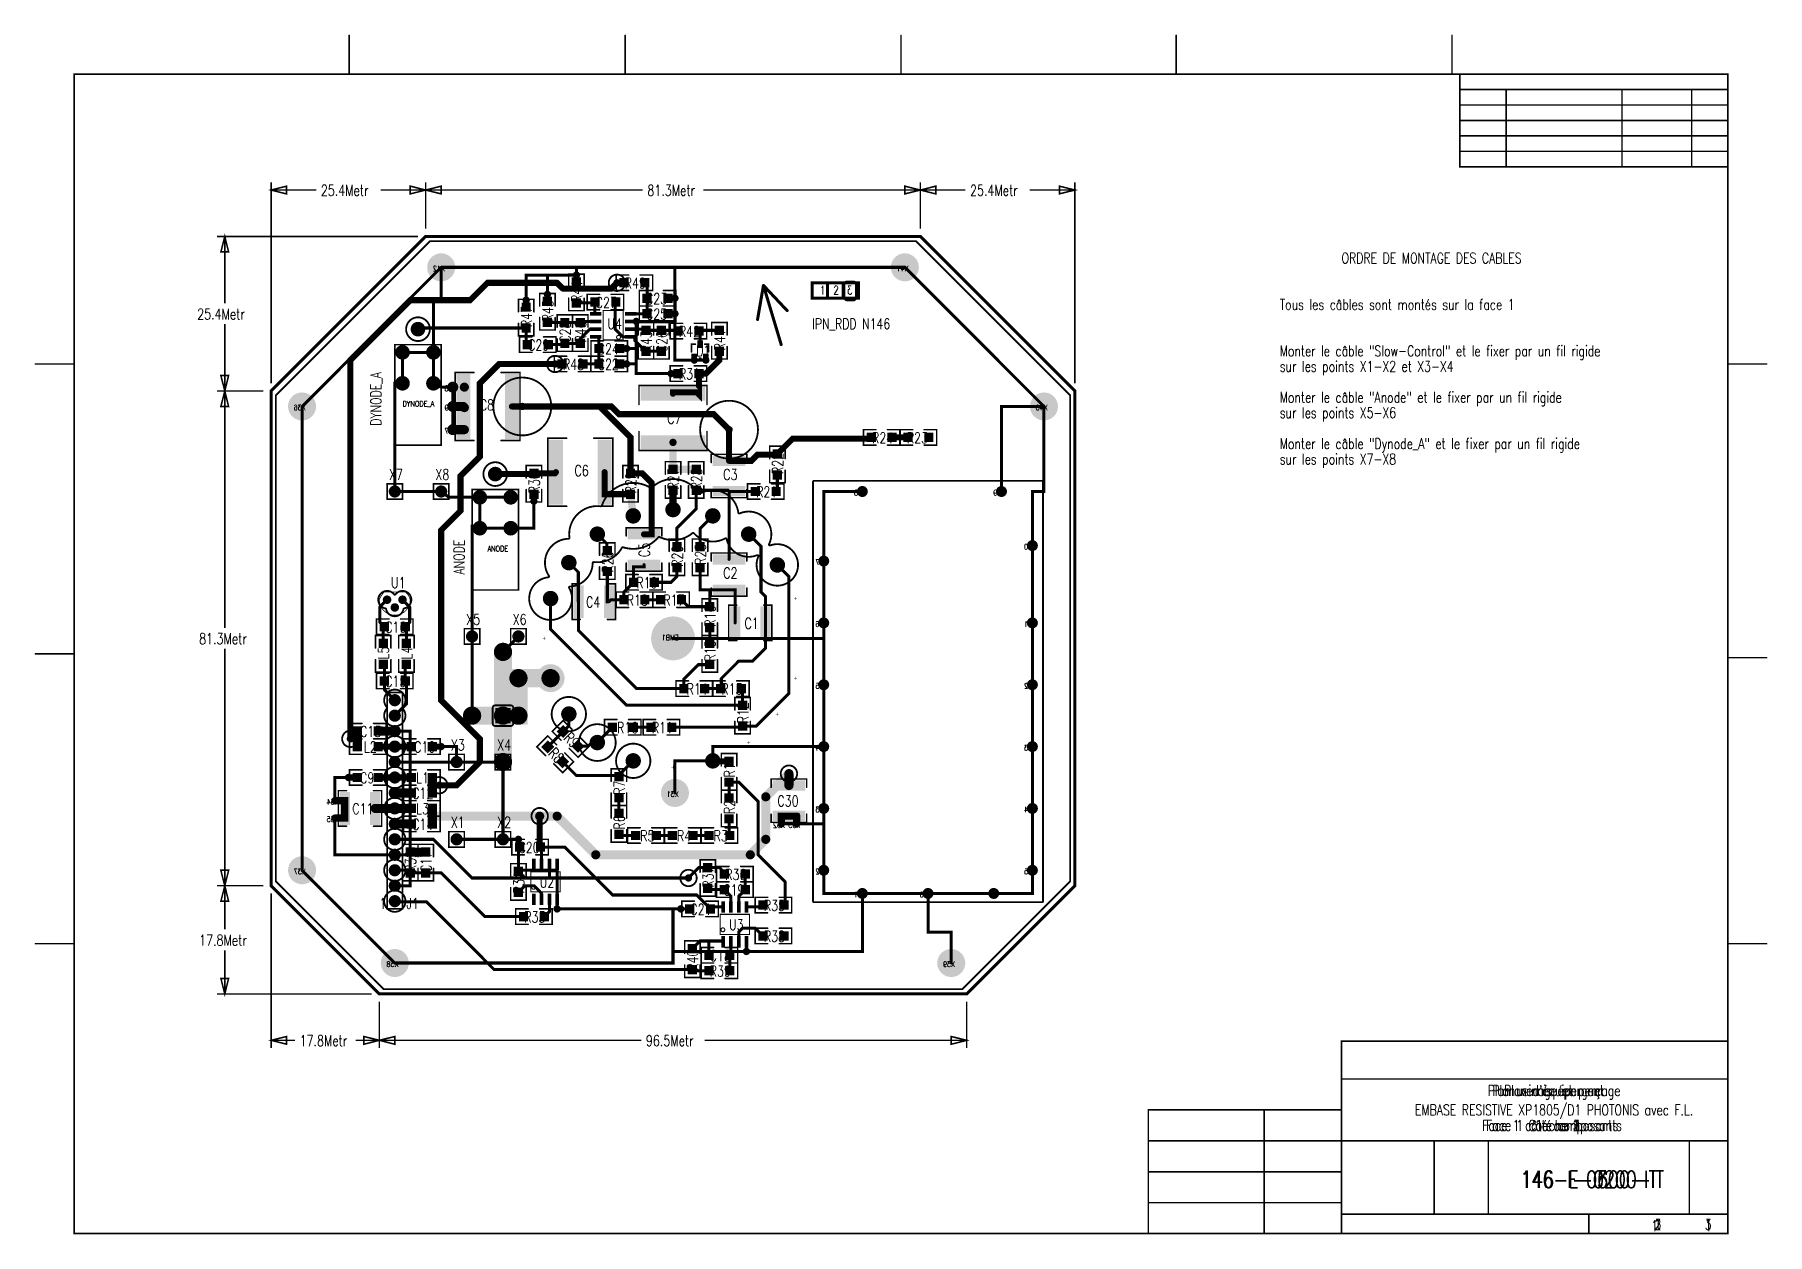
# Model space of a CAD drawing. Extents: x -105 to 180, y -98 to 99.
import ezdxf
from ezdxf.enums import TextEntityAlignment as Align

# ---------------------------------------------------------------- set-up
doc = ezdxf.new("R2010")
doc.units = 0
for name, pattern in [('SIG_0', [2, 1, 1]), ('SIG_1', [2, 1, 1]), ('SIG_10', [2, 1, 1]), ('SIG_11', [2, 1, 1]), ('SIG_12', [2, 1, 1]), ('SIG_13', [2, 1, 1]), ('SIG_14', [2, 1, 1]), ('SIG_15', [2, 1, 1]), ('SIG_16', [2, 1, 1]), ('SIG_17', [2, 1, 1]), ('SIG_18', [2, 1, 1]), ('SIG_19', [2, 1, 1]), ('SIG_2', [2, 1, 1]), ('SIG_20', [2, 1, 1]), ('SIG_21', [2, 1, 1]), ('SIG_22', [2, 1, 1]), ('SIG_23', [2, 1, 1]), ('SIG_24', [2, 1, 1]), ('SIG_25', [2, 1, 1]), ('SIG_26', [2, 1, 1]), ('SIG_27', [2, 1, 1]), ('SIG_28', [2, 1, 1]), ('SIG_29', [2, 1, 1]), ('SIG_3', [2, 1, 1]), ('SIG_30', [2, 1, 1]), ('SIG_31', [2, 1, 1]), ('SIG_32', [2, 1, 1]), ('SIG_33', [2, 1, 1]), ('SIG_34', [2, 1, 1]), ('SIG_35', [2, 1, 1]), ('SIG_36', [2, 1, 1]), ('SIG_37', [2, 1, 1]), ('SIG_38', [2, 1, 1]), ('SIG_39', [2, 1, 1]), ('SIG_4', [2, 1, 1]), ('SIG_40', [2, 1, 1]), ('SIG_41', [2, 1, 1]), ('SIG_42', [2, 1, 1]), ('SIG_43', [2, 1, 1]), ('SIG_44', [2, 1, 1]), ('SIG_45', [2, 1, 1]), ('SIG_46', [2, 1, 1]), ('SIG_47', [2, 1, 1]), ('SIG_48', [2, 1, 1]), ('SIG_49', [2, 1, 1]), ('SIG_5', [2, 1, 1]), ('SIG_50', [2, 1, 1]), ('SIG_51', [2, 1, 1]), ('SIG_52', [2, 1, 1]), ('SIG_53', [2, 1, 1]), ('SIG_54', [2, 1, 1]), ('SIG_55', [2, 1, 1]), ('SIG_56', [2, 1, 1]), ('SIG_57', [2, 1, 1]), ('SIG_58', [2, 1, 1]), ('SIG_59', [2, 1, 1]), ('SIG_6', [2, 1, 1]), ('SIG_60', [2, 1, 1]), ('SIG_61', [2, 1, 1]), ('SIG_7', [2, 1, 1]), ('SIG_8', [2, 1, 1]), ('SIG_9', [2, 1, 1])]:
    doc.linetypes.add(name, pattern=pattern)
for name, color, linetype in [('2D_LINE_00', 1, 'CONTINUOUS'), ('2D_LINE_01', 1, 'CONTINUOUS'), ('2D_LINE_02', 5, 'CONTINUOUS'), ('2D_LINE_04', 2, 'CONTINUOUS'), ('2D_LINE_21', 3, 'CONTINUOUS'), ('2D_LINE_24', 6, 'CONTINUOUS'), ('2D_LINE_27', 4, 'CONTINUOUS'), ('BOARD_OUTLINE_00', 5, 'CONTINUOUS'), ('DIMENSION_24', 5, 'CONTINUOUS'), ('DRIL_NPLTE_THRU_01', 16, 'CONTINUOUS'), ('DRIL_NPLTE_THRU_02', 176, 'CONTINUOUS'), ('DRIL_NPLTE_THRU_04', 56, 'CONTINUOUS'), ('DRIL_PLTE_THRU_01', 16, 'CONTINUOUS'), ('DRIL_PLTE_THRU_02', 176, 'CONTINUOUS'), ('DRIL_PLTE_THRU_04', 56, 'CONTINUOUS'), ('DRIL_SYMBOL', 5, 'CONTINUOUS'), ('PADS_BOT', 2, 'CONTINUOUS'), ('PADS_INNER', 1, 'CONTINUOUS'), ('PADS_TOP', 1, 'CONTINUOUS'), ('PART_NAME_01', 2, 'CONTINUOUS'), ('PART_NAME_04', 4, 'CONTINUOUS'), ('PART_TOP_2DLINE_00', 254, 'CONTINUOUS'), ('PART_TOP_2DLINE_01', 254, 'CONTINUOUS'), ('POUR_OUTLINE_01', 1, 'CONTINUOUS'), ('POUR_OUTLINE_04', 2, 'CONTINUOUS'), ('POUR_VIATHERM_01', 1, 'CONTINUOUS'), ('POUR_VIATHERM_04', 2, 'CONTINUOUS'), ('POUR_VOID_04', 2, 'CONTINUOUS'), ('TEXT_01', 1, 'CONTINUOUS'), ('TEXT_02', 5, 'CONTINUOUS'), ('TEXT_04', 2, 'CONTINUOUS'), ('TEXT_21', 3, 'CONTINUOUS'), ('TEXT_24', 6, 'CONTINUOUS'), ('TEXT_27', 4, 'CONTINUOUS'), ('TRACE_01', 1, 'CONTINUOUS'), ('TRACE_02', 5, 'CONTINUOUS'), ('TRACE_04', 2, 'CONTINUOUS'), ('VIAPTS', 1, 'CONTINUOUS')]:
    doc.layers.add(name, color=color, linetype=linetype)
doc.styles.add('W0$127', font='simplex', dxfattribs={"width": 0.75})
doc.styles.add('W0$2', font='simplex', dxfattribs={"width": 0.75})
doc.styles.add('W0$254', font='simplex', dxfattribs={"width": 0.75})

msp = doc.modelspace()

# ---------------------------------------------------------------- texts
at = {"layer": 'TEXT_01', "style": 'W0$2', "width": 0.75}
for s, height, p in [('1', 1.4, (24.13, 56.515)), ('IPN_RDD N146', 1.75, (22.86, 50.8)), ('1', 1.75, (-48.26, -44.45)), ('1', 1.75, (161.29, -97.155)), ('3', 1.75, (169.545, -97.155))]:
    msp.add_text(s, height=height, dxfattribs=at).set_placement(p)
for s, p in [('DYNODE_A', (-47.9425, 34.925)), ('ANODE', (-34.29, 10.4775))]:
    msp.add_text(s, height=1.75, rotation=90, dxfattribs=at).set_placement(p)
for s, height, p in [('EMBASE RESISTIVE XP1805/D1 PHOTONIS avec F.L.', 1.75, (144.78, -77.47)), ('Couche 1', 1.75, (144.78, -80.01)), ('146-I-0300-IT', 2.8, (150.495, -88.9))]:
    msp.add_text(s, height=height, dxfattribs=at).set_placement(p, align=Align.MIDDLE_CENTER)
at = {"layer": 'TEXT_02', "style": 'W0$2', "width": 0.75}
for s, height, p in [('2', 1.4, (26.3525, 56.515)), ('2', 1.75, (161.29, -97.155)), ('3', 1.75, (169.545, -97.155))]:
    msp.add_text(s, height=height, dxfattribs=at).set_placement(p)
for s, height, p in [('EMBASE RESISTIVE XP1805/D1 PHOTONIS avec F.L.', 1.75, (144.78, -77.47)), ('Couche 2', 1.75, (144.78, -80.01)), ('146-I-0300-IT', 2.8, (150.495, -88.9))]:
    msp.add_text(s, height=height, dxfattribs=at).set_placement(p, align=Align.MIDDLE_CENTER)
at = {"layer": 'TEXT_04', "style": 'W0$2', "text_generation_flag": 2, "width": 0.75}
msp.add_text('3', height=1.4, dxfattribs=at).set_placement((29.5275, 56.515))
at = {"layer": 'TEXT_04', "style": 'W0$2', "width": 0.75}
for s, height, p in [('EMBASE RESISTIVE XP1805/D1 PHOTONIS avec F.L.', 1.75, (144.78, -77.47)), ('Couche 3', 1.75, (144.78, -80.01)), ('146-I-0300-IT', 2.8, (150.495, -88.9))]:
    msp.add_text(s, height=height, dxfattribs=at).set_placement(p, align=Align.MIDDLE_CENTER)
for p in [(161.29, -97.155), (169.545, -97.155)]:
    msp.add_text('3', height=1.75, dxfattribs=at).set_placement(p)
at = {"layer": 'TEXT_21', "style": 'W0$2', "width": 0.75}
for s, height, p in [('1', 1.4, (24.13, 56.515)), ('IPN_RDD N146', 1.75, (22.86, 50.8)), ('1', 1.75, (-48.26, -44.45)), ('1', 1.75, (161.29, -97.155)), ('1', 1.75, (169.545, -97.155))]:
    msp.add_text(s, height=height, dxfattribs=at).set_placement(p)
for s, p in [('DYNODE_A', (-47.9425, 34.925)), ('ANODE', (-34.29, 10.4775))]:
    msp.add_text(s, height=1.75, rotation=90, dxfattribs=at).set_placement(p)
for s, height, p in [('Plan vernis épargne', 1.75, (143.51, -74.295)), ('EMBASE RESISTIVE XP1805/D1 PHOTONIS avec F.L.', 1.75, (144.78, -77.47)), ('Face 1 côté composants', 1.75, (144.78, -80.01)), ('146-I-0500-IT', 2.8, (150.495, -88.9))]:
    msp.add_text(s, height=height, dxfattribs=at).set_placement(p, align=Align.MIDDLE_CENTER)
at = {"layer": 'TEXT_24', "style": 'W0$2', "width": 0.75}
for s, height, p in [('1', 1.4, (24.13, 56.515)), ('IPN_RDD N146', 1.75, (22.86, 50.8)), ('1', 1.75, (-48.26, -44.45))]:
    msp.add_text(s, height=height, dxfattribs=at).set_placement(p)
for s, p in [('DYNODE_A', (-47.9425, 34.925)), ('ANODE', (-34.29, 10.4775))]:
    msp.add_text(s, height=1.75, rotation=90, dxfattribs=at).set_placement(p)
for s, height, p in [('Plan usinage et perçage', 1.75, (144.78, -74.295)), ('EMBASE RESISTIVE XP1805/D1 PHOTONIS avec F.L.', 1.75, (144.78, -77.47)), ('146-I-0600-IT', 2.8, (150.495, -88.9)), ('1', 1.75, (161.29, -96.52)), ('1', 1.75, (170.18, -96.52))]:
    msp.add_text(s, height=height, dxfattribs=at).set_placement(p, align=Align.MIDDLE_CENTER)
at = {"layer": 'TEXT_27', "style": 'W0$2', "width": 0.75}
for s, height, p in [('ORDRE DE MONTAGE DES CABLES', 1.75, (109.855, 61.595)), ('1', 1.4, (24.13, 56.515)), ('Tous les câbles sont montés sur la face 1', 1.75, (99.695, 53.975)), ('IPN_RDD N146', 1.75, (22.86, 50.8)), ('sur les points X1-X2 et X3-X4', 1.75, (99.695, 43.815)), ('Monter le câble "Slow-Control" et le fixer par un fil rigide', 1.75, (99.695, 46.355)), ('Monter le câble "Anode" et le fixer par un fil rigide', 1.75, (99.695, 38.735)), ('sur les points X5-X6', 1.75, (99.695, 36.195)), ('Monter le câble "Dynode_A" et le fixer par un fil rigide', 1.75, (99.695, 31.115)), ('sur les points X7-X8', 1.75, (99.695, 28.575)), ('1', 1.75, (-48.26, -44.45)), ('1', 1.75, (161.29, -97.155)), ('1', 1.75, (169.545, -97.155))]:
    msp.add_text(s, height=height, dxfattribs=at).set_placement(p)
for s, p in [('DYNODE_A', (-47.9425, 34.925)), ('ANODE', (-34.29, 10.4775))]:
    msp.add_text(s, height=1.75, rotation=90, dxfattribs=at).set_placement(p)
for s, height, p in [("Plan d'équipement", 1.75, (144.78, -74.295)), ('EMBASE RESISTIVE XP1805/D1 PHOTONIS avec F.L.', 1.75, (144.78, -77.47)), ('Face 1 côté composants', 1.75, (144.145, -80.01)), ('146-E-0200-IT', 2.8, (151.13, -88.9))]:
    msp.add_text(s, height=height, dxfattribs=at).set_placement(p, align=Align.MIDDLE_CENTER)

# ---------------------------------------------------------------- blocks, each defined once
blk = doc.blocks.new('SMOOTH_0$5')
at = {"const_width": 0.25}
blk.add_lwpolyline([(-0.125, 0, 1), (0.125, 0, 1)], format="xyb", close=True, dxfattribs=at)
blk = doc.blocks.new('BOARD_24')
at = {"layer": 'BOARD_OUTLINE_00', "const_width": 0.5}
blk.add_lwpolyline([(0, 0), (-81.28, 0), (-106.68, -25.4), (-106.68, -106.68), (-88.9, -124.46), (7.62, -124.46), (25.4, -106.68), (25.4, -25.4)], close=True, dxfattribs=at)
at = {"layer": 'BOARD_OUTLINE_00'}
for p in [(-81.28, 0), (0, 0), (-106.68, -25.4), (25.4, -25.4), (-106.68, -106.68), (25.4, -106.68), (-88.9, -124.46), (7.62, -124.46)]:
    blk.add_blockref('SMOOTH_0$5', p, dxfattribs=at)
blk = doc.blocks.new('SMOOTH_0$254')
at = {"const_width": 0.127}
blk.add_lwpolyline([(-0.0635, 0, 1), (0.0635, 0, 1)], format="xyb", close=True, dxfattribs=at)
blk = doc.blocks.new('DRAWING_5')
at = {"layer": '2D_LINE_00', "const_width": 0.254}
for points in [[(45.212, 196.85), (45.212, 190.5)], [(90.551, 196.85), (90.551, 190.5)], [(135.89, 196.85), (135.89, 190.5)], [(181.102, 196.85), (181.102, 190.5)], [(226.441, 196.85), (226.441, 190.5)], [(227.711, 187.96), (271.78, 187.96)], [(235.331, 187.96), (235.331, 175.26)], [(254.381, 187.96), (254.381, 175.26)], [(265.811, 187.96), (265.811, 175.26)], [(227.711, 185.42), (271.78, 185.42)], [(227.711, 182.88), (271.78, 182.88)], [(227.711, 180.34), (271.78, 180.34)], [(227.711, 177.8), (271.78, 177.8)], [(0, 142.875), (-6.35, 142.875)], [(278.13, 142.875), (271.78, 142.875)], [(0, 95.25), (-6.35, 95.25)], [(278.13, 94.615), (271.78, 94.615)], [(0, 47.625), (-6.35, 47.625)], [(278.13, 47.625), (271.78, 47.625)], [(208.28, 31.623), (208.28, 0)], [(271.78, 25.4), (208.28, 25.4)], [(195.58, 20.32), (195.58, 0)], [(208.153, 15.24), (176.53, 15.24)], [(271.78, 15.24), (208.153, 15.24)], [(223.52, 15.24), (223.52, 3.175)], [(232.41, 15.24), (232.41, 3.175)], [(265.43, 15.24), (265.43, 3.175)], [(208.28, 10.16), (176.53, 10.16)], [(208.28, 5.08), (176.53, 5.08)], [(271.78, 3.175), (208.28, 3.175)], [(248.92, 3.175), (248.92, 0)]]:
    blk.add_lwpolyline(points, dxfattribs=at)
for points in [[(271.78, 0), (271.78, 190.5), (0, 190.5), (0, 0)], [(271.78, 190.5), (227.711, 190.5), (227.711, 175.26), (271.78, 175.26)], [(271.78, 0), (271.78, 31.623), (208.28, 31.623), (208.28, 20.32), (176.53, 20.32), (176.53, 0)]]:
    blk.add_lwpolyline(points, close=True, dxfattribs=at)
at = {"layer": '2D_LINE_00'}
for p in [(45.212, 196.85), (90.551, 196.85), (135.89, 196.85), (181.102, 196.85), (226.441, 196.85), (0, 190.5), (45.212, 190.5), (90.551, 190.5), (135.89, 190.5), (181.102, 190.5), (226.441, 190.5), (227.711, 190.5), (227.711, 187.96), (235.331, 187.96), (254.381, 187.96), (265.811, 187.96), (271.78, 190.5), (271.78, 190.5), (271.78, 187.96), (227.711, 185.42), (271.78, 185.42), (227.711, 182.88), (271.78, 182.88), (227.711, 180.34), (271.78, 180.34), (227.711, 177.8), (271.78, 177.8), (227.711, 175.26), (235.331, 175.26), (254.381, 175.26), (265.811, 175.26), (271.78, 175.26), (-6.35, 142.875), (0, 142.875), (271.78, 142.875), (278.13, 142.875), (-6.35, 95.25), (0, 95.25), (271.78, 94.615), (278.13, 94.615), (-6.35, 47.625), (0, 47.625), (271.78, 47.625), (278.13, 47.625), (208.28, 31.623), (208.28, 31.623), (271.78, 31.623), (208.28, 25.4), (271.78, 25.4), (176.53, 20.32), (195.58, 20.32), (208.28, 20.32), (176.53, 15.24), (208.153, 15.24), (208.153, 15.24), (223.52, 15.24), (232.41, 15.24), (265.43, 15.24), (271.78, 15.24), (176.53, 10.16), (208.28, 10.16), (176.53, 5.08), (208.28, 5.08), (208.28, 3.175), (223.52, 3.175), (232.41, 3.175), (248.92, 3.175), (265.43, 3.175), (271.78, 3.175), (0, 0), (176.53, 0), (195.58, 0), (208.28, 0), (248.92, 0), (271.78, 0), (271.78, 0)]:
    blk.add_blockref('SMOOTH_0$254', p, dxfattribs=at)
blk = doc.blocks.new('DRAWING_10')
at = {"layer": '2D_LINE_01', "const_width": 0.5}
blk.add_lwpolyline([(0, 0), (-2.92, 9.73)], dxfattribs=at)
at = {"layer": '2D_LINE_01'}
for p in [(-2.92, 9.73), (0, 0)]:
    blk.add_blockref('SMOOTH_0$5', p, dxfattribs=at)
blk = doc.blocks.new('DRAWING_11')
at = {"layer": '2D_LINE_01', "const_width": 0.5}
blk.add_lwpolyline([(0, 0), (3.89, -4.14)], dxfattribs=at)
at = {"layer": '2D_LINE_01'}
for p in [(0, 0), (3.89, -4.14)]:
    blk.add_blockref('SMOOTH_0$5', p, dxfattribs=at)
blk = doc.blocks.new('DRAWING_12')
at = {"layer": '2D_LINE_01', "const_width": 0.5}
blk.add_lwpolyline([(0, 0), (-0.97, -5.6)], dxfattribs=at)
at = {"layer": '2D_LINE_01'}
for p in [(0, 0), (-0.97, -5.6)]:
    blk.add_blockref('SMOOTH_0$5', p, dxfattribs=at)
blk = doc.blocks.new('SMOOTH_0$3')
at = {"const_width": 0.15}
blk.add_lwpolyline([(-0.075, 0, 1), (0.075, 0, 1)], format="xyb", close=True, dxfattribs=at)
blk = doc.blocks.new('DRAWING_25')
at = {"layer": '2D_LINE_01', "const_width": 0.3}
blk.add_lwpolyline([(0, 0), (0, -2.54)], dxfattribs=at)
at = {"layer": '2D_LINE_01'}
for p in [(0, 0), (0, -2.54)]:
    blk.add_blockref('SMOOTH_0$3', p, dxfattribs=at)
blk = doc.blocks.new('DRAWING_26')
at = {"layer": '2D_LINE_01', "const_width": 0.3}
blk.add_lwpolyline([(0, 0), (0, -2.54)], dxfattribs=at)
at = {"layer": '2D_LINE_01'}
for p in [(0, 0), (0, -2.54)]:
    blk.add_blockref('SMOOTH_0$3', p, dxfattribs=at)
blk = doc.blocks.new('DRAWING_27')
at = {"layer": '2D_LINE_21', "const_width": 0.3}
blk.add_lwpolyline([(0, 0), (0, -2.54)], dxfattribs=at)
at = {"layer": '2D_LINE_21'}
for p in [(0, 0), (0, -2.54)]:
    blk.add_blockref('SMOOTH_0$3', p, dxfattribs=at)
blk = doc.blocks.new('DRAWING_28')
at = {"layer": '2D_LINE_21', "const_width": 0.3}
blk.add_lwpolyline([(0, 0), (0, -2.54)], dxfattribs=at)
at = {"layer": '2D_LINE_21'}
for p in [(0, 0), (0, -2.54)]:
    blk.add_blockref('SMOOTH_0$3', p, dxfattribs=at)
blk = doc.blocks.new('DRAWING_29')
at = {"layer": '2D_LINE_27', "const_width": 0.3}
blk.add_lwpolyline([(0, 0), (0, -2.54)], dxfattribs=at)
at = {"layer": '2D_LINE_27'}
for p in [(0, 0), (0, -2.54)]:
    blk.add_blockref('SMOOTH_0$3', p, dxfattribs=at)
blk = doc.blocks.new('DRAWING_30')
at = {"layer": '2D_LINE_27', "const_width": 0.3}
blk.add_lwpolyline([(0, 0), (0, -2.54)], dxfattribs=at)
at = {"layer": '2D_LINE_27'}
for p in [(0, 0), (0, -2.54)]:
    blk.add_blockref('SMOOTH_0$3', p, dxfattribs=at)
blk = doc.blocks.new('DRAWING_31')
at = {"layer": '2D_LINE_24', "const_width": 0.3}
blk.add_lwpolyline([(0, 0), (0, -2.54)], dxfattribs=at)
at = {"layer": '2D_LINE_24'}
for p in [(0, 0), (0, -2.54)]:
    blk.add_blockref('SMOOTH_0$3', p, dxfattribs=at)
blk = doc.blocks.new('DRAWING_32')
at = {"layer": '2D_LINE_24', "const_width": 0.3}
blk.add_lwpolyline([(0, 0), (0, -2.54)], dxfattribs=at)
at = {"layer": '2D_LINE_24'}
for p in [(0, 0), (0, -2.54)]:
    blk.add_blockref('SMOOTH_0$3', p, dxfattribs=at)
blk = doc.blocks.new('DRAWING_33')
at = {"layer": '2D_LINE_02', "const_width": 0.3}
blk.add_lwpolyline([(0, 0), (2.54, 0), (2.54, -2.54), (0, -2.54), (0, 0)], dxfattribs=at)
at = {"layer": '2D_LINE_02'}
for p in [(0, 0), (0, 0), (2.54, 0), (0, -2.54), (2.54, -2.54)]:
    blk.add_blockref('SMOOTH_0$3', p, dxfattribs=at)
blk = doc.blocks.new('DRAWING_34')
at = {"layer": '2D_LINE_01', "const_width": 0.5}
blk.add_lwpolyline([(0, 0), (7.62, 0), (7.62, -2.54), (0, -2.54), (0, 0)], dxfattribs=at)
at = {"layer": '2D_LINE_01'}
for p in [(0, 0), (0, 0), (7.62, 0), (0, -2.54), (7.62, -2.54)]:
    blk.add_blockref('SMOOTH_0$5', p, dxfattribs=at)
blk = doc.blocks.new('DRAWING_35')
at = {"layer": '2D_LINE_01', "const_width": 0.5}
blk.add_lwpolyline([(0, 0), (0, -2.54)], dxfattribs=at)
at = {"layer": '2D_LINE_01'}
for p in [(0, 0), (0, -2.54)]:
    blk.add_blockref('SMOOTH_0$5', p, dxfattribs=at)
blk = doc.blocks.new('DRAWING_36')
at = {"layer": '2D_LINE_01', "const_width": 0.5}
blk.add_lwpolyline([(0, 0), (0, -2.54)], dxfattribs=at)
at = {"layer": '2D_LINE_01'}
for p in [(0, 0), (0, -2.54)]:
    blk.add_blockref('SMOOTH_0$5', p, dxfattribs=at)
blk = doc.blocks.new('DRAWING_37')
at = {"layer": '2D_LINE_21', "const_width": 0.5}
blk.add_lwpolyline([(0, 0), (7.62, 0), (7.62, -2.54), (0, -2.54), (0, 0)], dxfattribs=at)
at = {"layer": '2D_LINE_21'}
for p in [(0, 0), (0, 0), (7.62, 0), (0, -2.54), (7.62, -2.54)]:
    blk.add_blockref('SMOOTH_0$5', p, dxfattribs=at)
blk = doc.blocks.new('DRAWING_38')
at = {"layer": '2D_LINE_21', "const_width": 0.5}
blk.add_lwpolyline([(0, 0), (0, -2.54)], dxfattribs=at)
at = {"layer": '2D_LINE_21'}
for p in [(0, 0), (0, -2.54)]:
    blk.add_blockref('SMOOTH_0$5', p, dxfattribs=at)
blk = doc.blocks.new('DRAWING_39')
at = {"layer": '2D_LINE_21', "const_width": 0.5}
blk.add_lwpolyline([(0, 0), (0, -2.54)], dxfattribs=at)
at = {"layer": '2D_LINE_21'}
for p in [(0, 0), (0, -2.54)]:
    blk.add_blockref('SMOOTH_0$5', p, dxfattribs=at)
blk = doc.blocks.new('DRAWING_40')
at = {"layer": '2D_LINE_24', "const_width": 0.5}
blk.add_lwpolyline([(0, 0), (7.62, 0), (7.62, -2.54), (0, -2.54), (0, 0)], dxfattribs=at)
at = {"layer": '2D_LINE_24'}
for p in [(0, 0), (0, 0), (7.62, 0), (0, -2.54), (7.62, -2.54)]:
    blk.add_blockref('SMOOTH_0$5', p, dxfattribs=at)
blk = doc.blocks.new('DRAWING_41')
at = {"layer": '2D_LINE_24', "const_width": 0.5}
blk.add_lwpolyline([(0, 0), (0, -2.54)], dxfattribs=at)
at = {"layer": '2D_LINE_24'}
for p in [(0, 0), (0, -2.54)]:
    blk.add_blockref('SMOOTH_0$5', p, dxfattribs=at)
blk = doc.blocks.new('DRAWING_42')
at = {"layer": '2D_LINE_24', "const_width": 0.5}
blk.add_lwpolyline([(0, 0), (0, -2.54)], dxfattribs=at)
at = {"layer": '2D_LINE_24'}
for p in [(0, 0), (0, -2.54)]:
    blk.add_blockref('SMOOTH_0$5', p, dxfattribs=at)
blk = doc.blocks.new('DRAWING_43')
at = {"layer": '2D_LINE_27', "const_width": 0.5}
blk.add_lwpolyline([(0, 0), (7.62, 0), (7.62, -2.54), (0, -2.54), (0, 0)], dxfattribs=at)
at = {"layer": '2D_LINE_27'}
for p in [(0, 0), (0, 0), (7.62, 0), (0, -2.54), (7.62, -2.54)]:
    blk.add_blockref('SMOOTH_0$5', p, dxfattribs=at)
blk = doc.blocks.new('DRAWING_44')
at = {"layer": '2D_LINE_27', "const_width": 0.5}
blk.add_lwpolyline([(0, 0), (0, -2.54)], dxfattribs=at)
at = {"layer": '2D_LINE_27'}
for p in [(0, 0), (0, -2.54)]:
    blk.add_blockref('SMOOTH_0$5', p, dxfattribs=at)
blk = doc.blocks.new('DRAWING_45')
at = {"layer": '2D_LINE_27', "const_width": 0.5}
blk.add_lwpolyline([(0, 0), (0, -2.54)], dxfattribs=at)
at = {"layer": '2D_LINE_27'}
for p in [(0, 0), (0, -2.54)]:
    blk.add_blockref('SMOOTH_0$5', p, dxfattribs=at)
blk = doc.blocks.new('DRAWING_46')
at = {"layer": '2D_LINE_02', "const_width": 0.5}
blk.add_lwpolyline([(0, 0), (2.54, 0), (2.54, -2.54), (0, -2.54), (0, 0)], dxfattribs=at)
at = {"layer": '2D_LINE_02'}
for p in [(0, 0), (0, 0), (2.54, 0), (0, -2.54), (2.54, -2.54)]:
    blk.add_blockref('SMOOTH_0$5', p, dxfattribs=at)
blk = doc.blocks.new('DRAWING_47')
at = {"layer": '2D_LINE_04', "const_width": 0.5}
blk.add_lwpolyline([(0, 0), (2.54, 0), (2.54, -2.54), (0, -2.54), (0, 0)], dxfattribs=at)
at = {"layer": '2D_LINE_04'}
for p in [(0, 0), (0, 0), (2.54, 0), (0, -2.54), (2.54, -2.54)]:
    blk.add_blockref('SMOOTH_0$5', p, dxfattribs=at)
blk = doc.blocks.new('D_1dfeghi_49')
at = {"layer": 'DIMENSION_24'}
for points, const_width in [([(0, 1.27), (0, 34.29)], 0.254), ([(25.4, 26.67), (25.4, 34.29)], 0.254), ([(0, 33.02), (7.41, 33.02)], 0.254), ([(25.4, 33.02), (17.99, 33.02)], 0.254), ([(25.4, 25.4), (25.4, 25.4)], 0.0254), ([(0, 0), (0, 0)], 0.0254)]:
    blk.add_lwpolyline(points, dxfattribs=dict(at, const_width=const_width))
at = {"layer": 'DIMENSION_24', "const_width": 0.254}
for points in [[(0, 33.02), (2.54, 33.66), (2.54, 32.38)], [(25.4, 33.02), (22.86, 32.38), (22.86, 33.66)]]:
    blk.add_lwpolyline(points, close=True, dxfattribs=at)
at = {"layer": 'TEXT_24', "style": 'W0$254', "width": 0.75}
blk.add_text('25.4Metr', height=1.778, dxfattribs=at).set_placement((8.17, 32.07))
blk = doc.blocks.new('D_1dfeghi_50')
at = {"layer": 'DIMENSION_24'}
for points, const_width in [([(0, 1.27), (0, 8.89)], 0.254), ([(81.28, 1.27), (81.28, 8.89)], 0.254), ([(0, 7.62), (35.66, 7.62)], 0.254), ([(81.28, 7.62), (45.62, 7.62)], 0.254), ([(0, 0), (0, 0)], 0.0254), ([(81.28, 0), (81.28, 0)], 0.0254)]:
    blk.add_lwpolyline(points, dxfattribs=dict(at, const_width=const_width))
at = {"layer": 'DIMENSION_24', "const_width": 0.254}
for points in [[(0, 7.62), (2.54, 8.26), (2.54, 6.99)], [(81.28, 7.62), (78.74, 6.99), (78.74, 8.26)]]:
    blk.add_lwpolyline(points, close=True, dxfattribs=at)
at = {"layer": 'TEXT_24', "style": 'W0$254', "width": 0.75}
blk.add_text('81.3Metr', height=1.778, dxfattribs=at).set_placement((36.43, 6.67))
blk = doc.blocks.new('D_1dfeghi_51')
at = {"layer": 'DIMENSION_24'}
for points, const_width in [([(0, 1.27), (0, 8.89)], 0.254), ([(25.4, -24.13), (25.4, 8.89)], 0.254), ([(0, 7.62), (7.41, 7.62)], 0.254), ([(25.4, 7.62), (17.99, 7.62)], 0.254), ([(0, 0), (0, 0)], 0.0254), ([(25.4, -25.4), (25.4, -25.4)], 0.0254)]:
    blk.add_lwpolyline(points, dxfattribs=dict(at, const_width=const_width))
at = {"layer": 'DIMENSION_24', "const_width": 0.254}
for points in [[(0, 7.62), (2.54, 8.26), (2.54, 6.99)], [(25.4, 7.62), (22.86, 6.99), (22.86, 8.26)]]:
    blk.add_lwpolyline(points, close=True, dxfattribs=at)
at = {"layer": 'TEXT_24', "style": 'W0$254', "width": 0.75}
blk.add_text('25.4Metr', height=1.778, dxfattribs=at).set_placement((8.17, 6.67))
blk = doc.blocks.new('D_2dfeghi_52')
at = {"layer": 'DIMENSION_24', "const_width": 0.254}
for points in [[(-7.62, 25.4), (-6.99, 22.86), (-8.26, 22.86)], [(-7.62, 0), (-8.26, 2.54), (-6.99, 2.54)]]:
    blk.add_lwpolyline(points, close=True, dxfattribs=at)
at = {"layer": 'DIMENSION_24'}
for points, const_width in [([(24.13, 25.4), (-8.89, 25.4)], 0.254), ([(-7.62, 25.4), (-7.62, 14.41)], 0.254), ([(25.4, 25.4), (25.4, 25.4)], 0.0254), ([(-7.62, 0), (-7.62, 10.99)], 0.254), ([(-1.27, 0), (-8.89, 0)], 0.254), ([(0, 0), (0, 0)], 0.0254)]:
    blk.add_lwpolyline(points, dxfattribs=dict(at, const_width=const_width))
at = {"layer": 'TEXT_24', "style": 'W0$254', "width": 0.75}
blk.add_text('25.4Metr', height=1.778, dxfattribs=at).set_placement((-12.15, 11.75))
blk = doc.blocks.new('D_2dfeghi_53')
at = {"layer": 'DIMENSION_24'}
for points, const_width in [([(-1.27, 81.28), (-8.89, 81.28)], 0.254), ([(-7.62, 81.28), (-7.62, 42.35)], 0.254), ([(0, 81.28), (0, 81.28)], 0.0254), ([(-7.62, 0), (-7.62, 38.93)], 0.254), ([(-1.27, 0), (-8.89, 0)], 0.254), ([(0, 0), (0, 0)], 0.0254)]:
    blk.add_lwpolyline(points, dxfattribs=dict(at, const_width=const_width))
at = {"layer": 'DIMENSION_24', "const_width": 0.254}
for points in [[(-7.62, 81.28), (-6.99, 78.74), (-8.26, 78.74)], [(-7.62, 0), (-8.26, 2.54), (-6.99, 2.54)]]:
    blk.add_lwpolyline(points, close=True, dxfattribs=at)
at = {"layer": 'TEXT_24', "style": 'W0$254', "width": 0.75}
blk.add_text('81.3Metr', height=1.778, dxfattribs=at).set_placement((-11.83, 39.69))
blk = doc.blocks.new('D_2dfeghi_54')
at = {"layer": 'DIMENSION_24'}
for points, const_width in [([(-19.05, 17.78), (-26.67, 17.78)], 0.254), ([(-25.4, 17.78), (-25.4, 10.6)], 0.254), ([(-17.78, 17.78), (-17.78, 17.78)], 0.0254), ([(-25.4, 0), (-25.4, 7.18)], 0.254), ([(-1.27, 0), (-26.67, 0)], 0.254), ([(0, 0), (0, 0)], 0.0254)]:
    blk.add_lwpolyline(points, dxfattribs=dict(at, const_width=const_width))
at = {"layer": 'DIMENSION_24', "const_width": 0.254}
for points in [[(-25.4, 17.78), (-24.77, 15.24), (-26.04, 15.24)], [(-25.4, 0), (-26.04, 2.54), (-24.77, 2.54)]]:
    blk.add_lwpolyline(points, close=True, dxfattribs=at)
at = {"layer": 'TEXT_24', "style": 'W0$254', "width": 0.75}
blk.add_text('17.8Metr', height=1.778, dxfattribs=at).set_placement((-29.61, 7.94))
blk = doc.blocks.new('D_1dfeghi_55')
at = {"layer": 'DIMENSION_24'}
for points, const_width in [([(0, 0), (0, 0)], 0.0254), ([(0, -1.27), (0, -26.67)], 0.254), ([(17.78, -19.05), (17.78, -26.67)], 0.254), ([(17.78, -17.78), (17.78, -17.78)], 0.0254), ([(0, -25.4), (3.91, -25.4)], 0.254), ([(17.78, -25.4), (13.87, -25.4)], 0.254)]:
    blk.add_lwpolyline(points, dxfattribs=dict(at, const_width=const_width))
at = {"layer": 'DIMENSION_24', "const_width": 0.254}
for points in [[(0, -25.4), (2.54, -24.77), (2.54, -26.04)], [(17.78, -25.4), (15.24, -26.04), (15.24, -24.77)]]:
    blk.add_lwpolyline(points, close=True, dxfattribs=at)
at = {"layer": 'TEXT_24', "style": 'W0$254', "width": 0.75}
blk.add_text('17.8Metr', height=1.778, dxfattribs=at).set_placement((4.68, -26.35))
blk = doc.blocks.new('D_1dfeghi_56')
at = {"layer": 'DIMENSION_24'}
for points, const_width in [([(0, 0), (0, 0)], 0.0254), ([(96.52, 0), (96.52, 0)], 0.0254), ([(0, -1.27), (0, -8.89)], 0.254), ([(96.52, -1.27), (96.52, -8.89)], 0.254), ([(0, -7.62), (43.05, -7.62)], 0.254), ([(96.52, -7.62), (53.47, -7.62)], 0.254)]:
    blk.add_lwpolyline(points, dxfattribs=dict(at, const_width=const_width))
at = {"layer": 'DIMENSION_24', "const_width": 0.254}
for points in [[(0, -7.62), (2.54, -6.99), (2.54, -8.26)], [(96.52, -7.62), (93.98, -8.26), (93.98, -6.99)]]:
    blk.add_lwpolyline(points, close=True, dxfattribs=at)
at = {"layer": 'TEXT_24', "style": 'W0$254', "width": 0.75}
blk.add_text('96.5Metr', height=1.778, dxfattribs=at).set_placement((43.81, -8.57))
blk = doc.blocks.new('DRAWING_57')
at = {"layer": '2D_LINE_27', "const_width": 0.5}
blk.add_lwpolyline([(0, 0), (-2.92, 9.73)], dxfattribs=at)
at = {"layer": '2D_LINE_27'}
for p in [(-2.92, 9.73), (0, 0)]:
    blk.add_blockref('SMOOTH_0$5', p, dxfattribs=at)
blk = doc.blocks.new('DRAWING_58')
at = {"layer": '2D_LINE_27', "const_width": 0.5}
blk.add_lwpolyline([(0, 0), (3.89, -4.14)], dxfattribs=at)
at = {"layer": '2D_LINE_27'}
for p in [(0, 0), (3.89, -4.14)]:
    blk.add_blockref('SMOOTH_0$5', p, dxfattribs=at)
blk = doc.blocks.new('DRAWING_59')
at = {"layer": '2D_LINE_27', "const_width": 0.5}
blk.add_lwpolyline([(0, 0), (-0.97, -5.6)], dxfattribs=at)
at = {"layer": '2D_LINE_27'}
for p in [(0, 0), (-0.97, -5.6)]:
    blk.add_blockref('SMOOTH_0$5', p, dxfattribs=at)
blk = doc.blocks.new('DRAWING_60')
at = {"layer": '2D_LINE_21', "const_width": 0.5}
blk.add_lwpolyline([(0, 0), (-2.92, 9.73)], dxfattribs=at)
at = {"layer": '2D_LINE_21'}
for p in [(-2.92, 9.73), (0, 0)]:
    blk.add_blockref('SMOOTH_0$5', p, dxfattribs=at)
blk = doc.blocks.new('DRAWING_61')
at = {"layer": '2D_LINE_21', "const_width": 0.5}
blk.add_lwpolyline([(0, 0), (3.89, -4.14)], dxfattribs=at)
at = {"layer": '2D_LINE_21'}
for p in [(0, 0), (3.89, -4.14)]:
    blk.add_blockref('SMOOTH_0$5', p, dxfattribs=at)
blk = doc.blocks.new('DRAWING_62')
at = {"layer": '2D_LINE_21', "const_width": 0.5}
blk.add_lwpolyline([(0, 0), (-0.97, -5.6)], dxfattribs=at)
at = {"layer": '2D_LINE_21'}
for p in [(0, 0), (-0.97, -5.6)]:
    blk.add_blockref('SMOOTH_0$5', p, dxfattribs=at)
blk = doc.blocks.new('DRAWING_63')
at = {"layer": '2D_LINE_24', "const_width": 0.5}
blk.add_lwpolyline([(0, 0), (-2.92, 9.73)], dxfattribs=at)
at = {"layer": '2D_LINE_24'}
for p in [(-2.92, 9.73), (0, 0)]:
    blk.add_blockref('SMOOTH_0$5', p, dxfattribs=at)
blk = doc.blocks.new('DRAWING_64')
at = {"layer": '2D_LINE_24', "const_width": 0.5}
blk.add_lwpolyline([(0, 0), (3.89, -4.14)], dxfattribs=at)
at = {"layer": '2D_LINE_24'}
for p in [(0, 0), (3.89, -4.14)]:
    blk.add_blockref('SMOOTH_0$5', p, dxfattribs=at)
blk = doc.blocks.new('DRAWING_65')
at = {"layer": '2D_LINE_24', "const_width": 0.5}
blk.add_lwpolyline([(0, 0), (-0.97, -5.6)], dxfattribs=at)
at = {"layer": '2D_LINE_24'}
for p in [(0, 0), (-0.97, -5.6)]:
    blk.add_blockref('SMOOTH_0$5', p, dxfattribs=at)
blk = doc.blocks.new('POUR_OUTLINE_51')
at = {"layer": 'POUR_OUTLINE_01', "const_width": 0.3}
blk.add_lwpolyline([(-442.11, -452.1375), (-442.11, -383.205, 0.41421356), (-442.26, -383.055), (-479.76, -383.055, 0.41421356), (-479.91, -383.205), (-479.91, -452.1375, 0.41421356), (-479.76, -452.2875), (-442.26, -452.2875, 0.41421356)], format="xyb", close=True, dxfattribs=at)
blk = doc.blocks.new('POUR_VIATHERM_52')
at = {"layer": 'POUR_VIATHERM_01'}
for points in [[(-478.755, -426.72), (-478.755, -426.72)], [(-478.155, -426.12), (-478.155, -426.12)], [(-477.555, -426.72), (-477.555, -426.72)], [(-478.155, -427.32), (-478.155, -427.32)]]:
    blk.add_lwpolyline(points, dxfattribs=at)
blk = doc.blocks.new('POUR_VIATHERM_53')
at = {"layer": 'POUR_VIATHERM_01'}
for points in [[(-472.405, -450.85), (-472.405, -450.85)], [(-471.805, -450.25), (-471.805, -450.25)], [(-471.805, -451.45), (-471.805, -451.45)], [(-471.205, -450.85), (-471.205, -450.85)]]:
    blk.add_lwpolyline(points, dxfattribs=at)
blk = doc.blocks.new('POUR_VIATHERM_54')
at = {"layer": 'POUR_VIATHERM_01'}
for points in [[(-478.755, -436.88), (-478.755, -436.88)], [(-478.155, -436.28), (-478.155, -436.28)], [(-478.155, -437.48), (-478.155, -437.48)], [(-477.555, -436.88), (-477.555, -436.88)]]:
    blk.add_lwpolyline(points, dxfattribs=at)
blk = doc.blocks.new('POUR_VIATHERM_55')
at = {"layer": 'POUR_VIATHERM_01'}
for points in [[(-478.755, -416.56), (-478.755, -416.56)], [(-478.155, -415.96), (-478.155, -415.96)], [(-478.155, -417.16), (-478.155, -417.16)], [(-477.555, -416.56), (-477.555, -416.56)]]:
    blk.add_lwpolyline(points, dxfattribs=at)
blk = doc.blocks.new('POUR_VIATHERM_56')
at = {"layer": 'POUR_VIATHERM_01'}
for points in [[(-478.155, -446.44), (-478.155, -446.44)], [(-478.755, -447.04), (-478.755, -447.04)], [(-478.155, -447.64), (-478.155, -447.64)], [(-477.555, -447.04), (-477.555, -447.04)]]:
    blk.add_lwpolyline(points, dxfattribs=at)
blk = doc.blocks.new('POUR_HEADER_0')
for name in ['POUR_OUTLINE_51', 'POUR_VIATHERM_55', 'POUR_VIATHERM_52', 'POUR_VIATHERM_54', 'POUR_VIATHERM_56', 'POUR_VIATHERM_53']:
    blk.add_blockref(name, (478.155, 383.54))
blk = doc.blocks.new('POUR_VOID_27')
at = {"layer": 'POUR_VOID_04', "const_width": 0.3}
blk.add_lwpolyline([(-526.18, -438.15, 1), (-523.48, -438.15, 1)], format="xyb", close=True, dxfattribs=at)
blk = doc.blocks.new('POUR_VOID_26')
at = {"layer": 'POUR_VOID_04', "const_width": 0.3}
blk.add_lwpolyline([(-522.86, -421.38, 1), (-517.22, -421.38, 1)], format="xyb", close=True, dxfattribs=at)
blk = doc.blocks.new('POUR_VOID_25')
at = {"layer": 'POUR_VOID_04', "const_width": 0.3}
blk.add_lwpolyline([(-518.38, -426.06, 1), (-512.34, -426.06, 1)], format="xyb", close=True, dxfattribs=at)
blk = doc.blocks.new('POUR_VOID_24')
at = {"layer": 'POUR_VOID_04', "const_width": 0.3}
blk.add_lwpolyline([(-512.28, -429.06, 1), (-506.64, -429.06, 1)], format="xyb", close=True, dxfattribs=at)
blk = doc.blocks.new('POUR_VOID_23')
at = {"layer": 'POUR_VOID_04', "const_width": 0.3}
blk.add_lwpolyline([(-501.73, -448.31, 1), (-499.03, -448.31, 1)], format="xyb", close=True, dxfattribs=at)
blk = doc.blocks.new('POUR_VOID_22')
at = {"layer": 'POUR_VOID_04', "const_width": 0.3}
blk.add_lwpolyline([(-557.29, -425.45, 1), (-554.59, -425.45, 1)], format="xyb", close=True, dxfattribs=at)
blk = doc.blocks.new('POUR_VOID_21')
at = {"layer": 'POUR_VOID_04', "const_width": 0.3}
blk.add_lwpolyline([(-546.78, -358.14, 1), (-542.88, -358.14, 1)], format="xyb", close=True, dxfattribs=at)
blk = doc.blocks.new('POUR_VOID_20')
at = {"layer": 'POUR_VOID_04', "const_width": 0.3}
blk.add_lwpolyline([(-548.520938, -401.708038, -1.450670788), (-547.096886, -404.014052, 0.307097499), (-547.215948, -404.133114, -0.8264384271), (-550.064052, -404.133114, 0.307097499), (-550.183114, -404.014052, -1.450670788), (-548.759062, -401.708038, 0.493547083)], format="xyb", close=True, dxfattribs=at)
blk = doc.blocks.new('POUR_VOID_19')
at = {"layer": 'POUR_VOID_04', "const_width": 0.3}
blk.add_lwpolyline([(-549.94, -420.27, -2.243148), (-547.34, -420.27, 0.383314), (-547.34, -420.47, -2.243148), (-549.94, -420.47, 0.383314)], format="xyb", close=True, dxfattribs=at)
blk = doc.blocks.new('POUR_VOID_18')
at = {"layer": 'POUR_VOID_04', "const_width": 0.3}
blk.add_lwpolyline([(-550.39, -426.72, 1), (-546.89, -426.72, 1)], format="xyb", close=True, dxfattribs=at)
blk = doc.blocks.new('POUR_VOID_17')
at = {"layer": 'POUR_VOID_04', "const_width": 0.3}
blk.add_lwpolyline([(-550.39, -431.8, 1), (-546.89, -431.8, 1)], format="xyb", close=True, dxfattribs=at)
blk = doc.blocks.new('POUR_VOID_16')
at = {"layer": 'POUR_VOID_04', "const_width": 0.3}
blk.add_lwpolyline([(-550.39, -436.88, 1), (-546.89, -436.88, 1)], format="xyb", close=True, dxfattribs=at)
blk = doc.blocks.new('POUR_VOID_15')
at = {"layer": 'POUR_VOID_04', "const_width": 0.3}
blk.add_lwpolyline([(-550.39, -441.96, 1), (-546.89, -441.96, 1)], format="xyb", close=True, dxfattribs=at)
blk = doc.blocks.new('POUR_VOID_14')
at = {"layer": 'POUR_VOID_04', "const_width": 0.3}
blk.add_lwpolyline([(-550.39, -447.04, 1), (-546.89, -447.04, 1)], format="xyb", close=True, dxfattribs=at)
blk = doc.blocks.new('POUR_VOID_13')
at = {"layer": 'POUR_VOID_04', "const_width": 0.3}
blk.add_lwpolyline([(-550.39, -452.12, 1), (-546.89, -452.12, 1)], format="xyb", close=True, dxfattribs=at)
blk = doc.blocks.new('POUR_VOID_12')
at = {"layer": 'POUR_VOID_04', "const_width": 0.3}
blk.add_lwpolyline([(-542.69, -433.07, 1), (-539.99, -433.07, 1)], format="xyb", close=True, dxfattribs=at)
blk = doc.blocks.new('POUR_VOID_11')
at = {"layer": 'POUR_VOID_04', "const_width": 0.3}
blk.add_lwpolyline([(-523.64, -363.86, 1), (-520.94, -363.86, 1)], format="xyb", close=True, dxfattribs=at)
blk = doc.blocks.new('POUR_VOID_10')
at = {"layer": 'POUR_VOID_04', "const_width": 0.3}
blk.add_lwpolyline([(-532.44, -370.84, 1), (-522.93, -370.84, 1)], format="xyb", close=True, dxfattribs=at)
blk = doc.blocks.new('POUR_VOID_9')
at = {"layer": 'POUR_VOID_04', "const_width": 0.3}
blk.add_lwpolyline([(-534.08, -381.95, 1), (-530.18, -381.95, 1)], format="xyb", close=True, dxfattribs=at)
blk = doc.blocks.new('POUR_VOID_8')
at = {"layer": 'POUR_VOID_04', "const_width": 0.3}
blk.add_lwpolyline([(-529.16, -420.39), (-529.16, -422.89, -0.414214), (-529.61, -423.34), (-532.11, -423.34, -0.414214), (-532.56, -422.89), (-532.56, -420.39, -0.414214), (-532.11, -419.94), (-529.61, -419.94, -0.414214)], format="xyb", close=True, dxfattribs=at)
blk = doc.blocks.new('POUR_VOID_7')
at = {"layer": 'POUR_VOID_04', "const_width": 0.3}
blk.add_lwpolyline([(-513.48, -350.52, 1), (-510.78, -350.52, 1)], format="xyb", close=True, dxfattribs=at)
blk = doc.blocks.new('POUR_VOID_6')
at = {"layer": 'POUR_VOID_04', "const_width": 0.3}
blk.add_lwpolyline([(-498.46, -374.65, 1), (-488.96, -374.65, 1)], format="xyb", close=True, dxfattribs=at)
blk = doc.blocks.new('POUR_VOID_5')
at = {"layer": 'POUR_VOID_04', "const_width": 0.3}
blk.add_lwpolyline([(-486.96, -393.67, -4.964607), (-488.89, -395.47, 0.676408), (-489.09, -395.27, -0.465493), (-494.12, -392.61, 0.502698), (-494.34, -392.51, -0.347652), (-499.5, -391.66, 0.401293), (-499.71, -391.64, -0.296276), (-505.14, -392.28, 0.344346), (-505.32, -392.32, -0.304182), (-511.13, -393.97, 0.36004), (-511.31, -394.04, -0.308704), (-515.95, -396.4, 0.448709), (-516.12, -396.55, -0.398169), (-519.87, -400.42, 0.562848), (-519.99, -400.64, -3.370465), (-523.41, -398.9, 0.562847), (-523.31, -398.67, -0.594014), (-520.09, -392.58, 0.448709), (-519.94, -392.41, -0.4911), (-514.77, -387.24, 0.360041), (-514.61, -387.14, -0.48598), (-506.61, -384.21, 0.344345), (-506.42, -384.19, -0.477045), (-498.67, -385.1, 0.401294), (-498.47, -385.15, -0.535524), (-492.19, -388.3, 0.502698), (-491.98, -388.42, -0.69952), (-487.14, -393.46, 0.676408)], format="xyb", close=True, dxfattribs=at)
blk = doc.blocks.new('POUR_VOID_4')
at = {"layer": 'POUR_VOID_04', "const_width": 0.3}
blk.add_lwpolyline([(-485.22, -431.17, 1), (-482.52, -431.17, 1)], format="xyb", close=True, dxfattribs=at)
blk = doc.blocks.new('POUR_VOID_3')
at = {"layer": 'POUR_VOID_04', "const_width": 0.3}
blk.add_lwpolyline([(-472.84, -350.76), (-472.84, -352.96, -0.414214), (-473.29, -353.41), (-474.31, -353.41, -0.414214), (-474.76, -352.96), (-474.76, -350.76, -0.414214), (-474.31, -350.31), (-473.29, -350.31, -0.414214)], format="xyb", close=True, dxfattribs=at)
blk = doc.blocks.new('POUR_OUTLINE_2')
at = {"layer": 'POUR_OUTLINE_04', "const_width": 0.3}
blk.add_lwpolyline([(-437.665, -448.820736), (-437.665, -369.059264, 0.1989123674), (-437.708934, -368.953198), (-462.933198, -343.728934, 0.1989123674), (-463.039264, -343.685), (-542.800736, -343.685, 0.1989123674), (-542.906802, -343.728934), (-568.131066, -368.953198, 0.1989123674), (-568.175, -369.059264), (-568.175, -448.820736, 0.1989123674), (-568.131066, -448.926802), (-550.526802, -466.531066, 0.1989123674), (-550.420736, -466.575), (-455.419264, -466.575, 0.1989123674), (-455.313198, -466.531066), (-437.708934, -448.926802, 0.1989123674)], format="xyb", close=True, dxfattribs=at)
for name in ['POUR_VOID_7', 'POUR_VOID_3', 'POUR_VOID_21', 'POUR_VOID_11', 'POUR_VOID_10', 'POUR_VOID_6', 'POUR_VOID_9', 'POUR_VOID_5', 'POUR_VOID_20', 'POUR_VOID_19', 'POUR_VOID_26', 'POUR_VOID_8', 'POUR_VOID_22', 'POUR_VOID_25', 'POUR_VOID_18', 'POUR_VOID_24', 'POUR_VOID_17', 'POUR_VOID_4', 'POUR_VOID_12', 'POUR_VOID_16', 'POUR_VOID_27', 'POUR_VOID_15', 'POUR_VOID_14', 'POUR_VOID_23', 'POUR_VOID_13']:
    blk.add_blockref(name, (0, 0))
blk = doc.blocks.new('POUR_VIATHERM_28')
at = {"layer": 'POUR_VIATHERM_04'}
for points in [[(-478.755, -426.72), (-478.755, -426.72)], [(-478.155, -426.12), (-478.155, -426.12)], [(-477.555, -426.72), (-477.555, -426.72)], [(-478.155, -427.32), (-478.155, -427.32)]]:
    blk.add_lwpolyline(points, dxfattribs=at)
blk = doc.blocks.new('POUR_VIATHERM_29')
at = {"layer": 'POUR_VIATHERM_04'}
for points in [[(-502.25, -453.39), (-502.25, -453.39)], [(-501.65, -452.79), (-501.65, -452.79)], [(-501.65, -453.99), (-501.65, -453.99)], [(-501.05, -453.39), (-501.05, -453.39)]]:
    blk.add_lwpolyline(points, dxfattribs=at)
blk = doc.blocks.new('POUR_VIATHERM_30')
at = {"layer": 'POUR_VIATHERM_04'}
for points in [[(-491.455, -460.375), (-491.455, -460.375)], [(-490.855, -459.775), (-490.855, -459.775)], [(-490.855, -460.975), (-490.855, -460.975)], [(-490.255, -460.375), (-490.255, -460.375)]]:
    blk.add_lwpolyline(points, dxfattribs=at)
blk = doc.blocks.new('POUR_VIATHERM_31')
at = {"layer": 'POUR_VIATHERM_04'}
for points in [[(-522.57, -453.39), (-522.57, -453.39)], [(-521.97, -452.79), (-521.97, -452.79)], [(-521.97, -453.99), (-521.97, -453.99)], [(-521.37, -453.39), (-521.37, -453.39)]]:
    blk.add_lwpolyline(points, dxfattribs=at)
blk = doc.blocks.new('POUR_VIATHERM_32')
at = {"layer": 'POUR_VIATHERM_04'}
for points in [[(-528.92, -441.96), (-528.92, -441.96)], [(-528.32, -441.36), (-528.32, -441.36)], [(-528.32, -442.56), (-528.32, -442.56)], [(-527.72, -441.96), (-527.72, -441.96)]]:
    blk.add_lwpolyline(points, dxfattribs=at)
blk = doc.blocks.new('POUR_VIATHERM_33')
at = {"layer": 'POUR_VIATHERM_04'}
for points in [[(-498.1225, -363.22), (-498.1225, -363.22)], [(-497.5225, -362.62), (-497.5225, -362.62)], [(-497.5225, -363.82), (-497.5225, -363.82)], [(-496.9225, -363.22), (-496.9225, -363.22)]]:
    blk.add_lwpolyline(points, dxfattribs=at)
blk = doc.blocks.new('POUR_VIATHERM_34')
at = {"layer": 'POUR_VIATHERM_04'}
for points in [[(-556.86, -431.8), (-556.86, -431.8)], [(-556.26, -431.2), (-556.26, -431.2)], [(-556.26, -432.4), (-556.26, -432.4)], [(-555.66, -431.8), (-555.66, -431.8)]]:
    blk.add_lwpolyline(points, dxfattribs=at)
blk = doc.blocks.new('POUR_VIATHERM_35')
at = {"layer": 'POUR_VIATHERM_04'}
for points in [[(-541.62, -426.72), (-541.62, -426.72)], [(-541.02, -426.12), (-541.02, -426.12)], [(-540.42, -426.72), (-540.42, -426.72)], [(-541.02, -427.32), (-541.02, -427.32)]]:
    blk.add_lwpolyline(points, dxfattribs=at)
blk = doc.blocks.new('POUR_VIATHERM_36')
at = {"layer": 'POUR_VIATHERM_04'}
for points in [[(-503.2025, -355.6), (-503.2025, -355.6)], [(-502.6025, -355), (-502.6025, -355)], [(-502.0025, -355.6), (-502.0025, -355.6)], [(-502.6025, -356.2), (-502.6025, -356.2)]]:
    blk.add_lwpolyline(points, dxfattribs=at)
blk = doc.blocks.new('POUR_VIATHERM_37')
at = {"layer": 'POUR_VIATHERM_04'}
for points in [[(-503.2025, -353.06), (-503.2025, -353.06)], [(-502.6025, -352.46), (-502.6025, -352.46)], [(-502.0025, -353.06), (-502.0025, -353.06)], [(-502.6025, -353.66), (-502.6025, -353.66)]]:
    blk.add_lwpolyline(points, dxfattribs=at)
blk = doc.blocks.new('POUR_VIATHERM_38')
at = {"layer": 'POUR_VIATHERM_04'}
for points in [[(-509.5525, -356.87), (-509.5525, -356.87)], [(-508.9525, -356.27), (-508.9525, -356.27)], [(-508.9525, -357.47), (-508.9525, -357.47)], [(-508.3525, -356.87), (-508.3525, -356.87)]]:
    blk.add_lwpolyline(points, dxfattribs=at)
blk = doc.blocks.new('POUR_VIATHERM_39')
at = {"layer": 'POUR_VIATHERM_04'}
for points in [[(-511.14, -363.855), (-511.14, -363.855)], [(-510.54, -363.255), (-510.54, -363.255)], [(-510.54, -364.455), (-510.54, -364.455)], [(-509.94, -363.855), (-509.94, -363.855)]]:
    blk.add_lwpolyline(points, dxfattribs=at)
blk = doc.blocks.new('POUR_VIATHERM_40')
at = {"layer": 'POUR_VIATHERM_04'}
for points in [[(-519.395, -349.25), (-519.395, -349.25)], [(-518.795, -348.65), (-518.795, -348.65)], [(-518.795, -349.85), (-518.795, -349.85)], [(-518.195, -349.25), (-518.195, -349.25)]]:
    blk.add_lwpolyline(points, dxfattribs=at)
blk = doc.blocks.new('POUR_VIATHERM_41')
at = {"layer": 'POUR_VIATHERM_04'}
for points in [[(-524.1575, -352.425), (-524.1575, -352.425)], [(-523.5575, -351.825), (-523.5575, -351.825)], [(-523.5575, -353.025), (-523.5575, -353.025)], [(-522.9575, -352.425), (-522.9575, -352.425)]]:
    blk.add_lwpolyline(points, dxfattribs=at)
blk = doc.blocks.new('POUR_VIATHERM_42')
at = {"layer": 'POUR_VIATHERM_04'}
for points in [[(-527.05, -352.7775), (-527.05, -352.7775)], [(-527.65, -353.3775), (-527.65, -353.3775)], [(-527.05, -353.9775), (-527.05, -353.9775)], [(-526.45, -353.3775), (-526.45, -353.3775)]]:
    blk.add_lwpolyline(points, dxfattribs=at)
blk = doc.blocks.new('POUR_VIATHERM_43')
at = {"layer": 'POUR_VIATHERM_04'}
for points in [[(-511.14, -361.315), (-511.14, -361.315)], [(-510.54, -360.715), (-510.54, -360.715)], [(-509.94, -361.315), (-509.94, -361.315)], [(-510.54, -361.915), (-510.54, -361.915)]]:
    blk.add_lwpolyline(points, dxfattribs=at)
blk = doc.blocks.new('POUR_VIATHERM_44')
at = {"layer": 'POUR_VIATHERM_04'}
for points in [[(-500.0275, -363.22), (-500.0275, -363.22)], [(-499.4275, -362.62), (-499.4275, -362.62)], [(-499.4275, -363.82), (-499.4275, -363.82)], [(-498.8275, -363.22), (-498.8275, -363.22)]]:
    blk.add_lwpolyline(points, dxfattribs=at)
blk = doc.blocks.new('POUR_VIATHERM_45')
at = {"layer": 'POUR_VIATHERM_04'}
for points in [[(-503.8375, -365.4425), (-503.8375, -365.4425)], [(-503.2375, -364.8425), (-503.2375, -364.8425)], [(-503.2375, -366.0425), (-503.2375, -366.0425)], [(-502.6375, -365.4425), (-502.6375, -365.4425)]]:
    blk.add_lwpolyline(points, dxfattribs=at)
blk = doc.blocks.new('POUR_VIATHERM_46')
at = {"layer": 'POUR_VIATHERM_04'}
for points in [[(-526.38, -386.3975), (-526.38, -386.3975)], [(-525.78, -385.7975), (-525.78, -385.7975)], [(-525.78, -386.9975), (-525.78, -386.9975)], [(-525.18, -386.3975), (-525.18, -386.3975)]]:
    blk.add_lwpolyline(points, dxfattribs=at)
blk = doc.blocks.new('POUR_VIATHERM_47')
at = {"layer": 'POUR_VIATHERM_04'}
for points in [[(-472.405, -450.85), (-472.405, -450.85)], [(-471.805, -450.25), (-471.805, -450.25)], [(-471.805, -451.45), (-471.805, -451.45)], [(-471.205, -450.85), (-471.205, -450.85)]]:
    blk.add_lwpolyline(points, dxfattribs=at)
blk = doc.blocks.new('POUR_VIATHERM_48')
at = {"layer": 'POUR_VIATHERM_04'}
for points in [[(-478.755, -436.88), (-478.755, -436.88)], [(-478.155, -436.28), (-478.155, -436.28)], [(-478.155, -437.48), (-478.155, -437.48)], [(-477.555, -436.88), (-477.555, -436.88)]]:
    blk.add_lwpolyline(points, dxfattribs=at)
blk = doc.blocks.new('POUR_VIATHERM_49')
at = {"layer": 'POUR_VIATHERM_04'}
for points in [[(-478.755, -416.56), (-478.755, -416.56)], [(-478.155, -415.96), (-478.155, -415.96)], [(-478.155, -417.16), (-478.155, -417.16)], [(-477.555, -416.56), (-477.555, -416.56)]]:
    blk.add_lwpolyline(points, dxfattribs=at)
blk = doc.blocks.new('POUR_VIATHERM_50')
at = {"layer": 'POUR_VIATHERM_04'}
for points in [[(-478.155, -446.44), (-478.155, -446.44)], [(-478.755, -447.04), (-478.755, -447.04)], [(-478.155, -447.64), (-478.155, -447.64)], [(-477.555, -447.04), (-477.555, -447.04)]]:
    blk.add_lwpolyline(points, dxfattribs=at)
blk = doc.blocks.new('POUR_HEADER_1')
for name in ['POUR_OUTLINE_2', 'POUR_VIATHERM_40', 'POUR_VIATHERM_41', 'POUR_VIATHERM_42', 'POUR_VIATHERM_37', 'POUR_VIATHERM_38', 'POUR_VIATHERM_36', 'POUR_VIATHERM_43', 'POUR_VIATHERM_39', 'POUR_VIATHERM_44', 'POUR_VIATHERM_33', 'POUR_VIATHERM_45', 'POUR_VIATHERM_46', 'POUR_VIATHERM_49', 'POUR_VIATHERM_35', 'POUR_VIATHERM_28', 'POUR_VIATHERM_34', 'POUR_VIATHERM_48', 'POUR_VIATHERM_32', 'POUR_VIATHERM_50', 'POUR_VIATHERM_47', 'POUR_VIATHERM_31', 'POUR_VIATHERM_29', 'POUR_VIATHERM_30']:
    blk.add_blockref(name, (541.02, 343.535))
blk = doc.blocks.new('PART_BODY_TOP_1')
at = {"layer": 'PART_TOP_2DLINE_00', "const_width": 0.254}
for points in [[(-0.9525, 1.27), (-2.9972, 1.27), (-2.9972, -1.27), (-0.9525, -1.27)], [(0.9525, 1.27), (2.9972, 1.27), (2.9972, -1.27), (0.9525, -1.27)]]:
    blk.add_lwpolyline(points, dxfattribs=at)
at = {"layer": 'PART_TOP_2DLINE_00'}
for p in [(-2.9972, 1.27), (-0.9525, 1.27), (0.9525, 1.27), (2.9972, 1.27), (-2.9972, -1.27), (-0.9525, -1.27), (0.9525, -1.27), (2.9972, -1.27)]:
    blk.add_blockref('SMOOTH_0$254', p, dxfattribs=at)
blk = doc.blocks.new('DRIL_SYMBOL_0')
at = {"layer": 'DRIL_SYMBOL', "const_width": 0.0508}
for points in [[(-0.254, 0), (0.254, 0)], [(0, -0.254), (0, 0.254)]]:
    blk.add_lwpolyline(points, dxfattribs=at)
blk = doc.blocks.new('DRIL_HOLE_0')
blk.add_lwpolyline([(0, 0, 1), (0, 0, 1)], format="xyb", close=True)
blk.add_blockref('DRIL_SYMBOL_0', (0, 0))
blk = doc.blocks.new('PAD_0')
blk.add_lwpolyline([(0, 0, 1), (0, 0, 1)], format="xyb", close=True)
blk = doc.blocks.new('PAD_1')
at = {"const_width": 1.524}
blk.add_lwpolyline([(-0.762, 0), (0.762, 0)], dxfattribs=at)
blk = doc.blocks.new('STK_TOP_5')
at = {"layer": 'DRIL_PLTE_THRU_01'}
blk.add_blockref('DRIL_HOLE_0', (0, 0), dxfattribs=at)
at = {"layer": 'DRIL_PLTE_THRU_02'}
blk.add_blockref('DRIL_HOLE_0', (0, 0), dxfattribs=at)
at = {"layer": 'DRIL_PLTE_THRU_04'}
blk.add_blockref('DRIL_HOLE_0', (0, 0), dxfattribs=at)
at = {"layer": 'PADS_BOT'}
blk.add_blockref('PAD_0', (0, 0), dxfattribs=at)
at = {"layer": 'PADS_INNER'}
blk.add_blockref('PAD_0', (0, 0), dxfattribs=at)
at = {"layer": 'PADS_TOP'}
blk.add_blockref('PAD_1', (0, 0), dxfattribs=at)
blk = doc.blocks.new('SYM_TOP_2')
for name, p in [('STK_TOP_5', (-1.7145, 0)), ('PART_BODY_TOP_1', (0, 0)), ('STK_TOP_5', (1.7145, 0))]:
    blk.add_blockref(name, p)
blk = doc.blocks.new('PART_TOP_0')
blk.add_blockref('SYM_TOP_2', (0, 0))
at = {"layer": 'PART_NAME_01', "style": 'W0$254', "width": 0.75}
blk.add_text('R1', height=1.778, dxfattribs=at).set_placement((-0.9525, -0.9525))
blk = doc.blocks.new('PART_TOP_1')
blk.add_blockref('SYM_TOP_2', (0, 0))
at = {"layer": 'PART_NAME_01', "style": 'W0$254', "width": 0.75}
blk.add_text('R20', height=1.778, dxfattribs=at).set_placement((-1.5875, -0.9525))
blk = doc.blocks.new('PART_TOP_2')
blk.add_blockref('SYM_TOP_2', (0, 0))
at = {"layer": 'PART_NAME_01', "style": 'W0$254', "width": 0.75}
blk.add_text('R29', height=1.778, dxfattribs=at).set_placement((-1.5875, -0.9525))
blk = doc.blocks.new('PART_TOP_3')
blk.add_blockref('SYM_TOP_2', (0, 0))
at = {"layer": 'PART_NAME_01', "style": 'W0$254', "width": 0.75}
blk.add_text('R19', height=1.778, dxfattribs=at).set_placement((-1.27, -0.9525))
blk = doc.blocks.new('PART_TOP_4')
blk.add_blockref('SYM_TOP_2', (0, 0))
at = {"layer": 'PART_NAME_01', "style": 'W0$254', "width": 0.75}
blk.add_text('R8', height=1.778, dxfattribs=at).set_placement((-0.9, -0.9))
blk = doc.blocks.new('PART_TOP_5')
blk.add_blockref('SYM_TOP_2', (0, 0))
at = {"layer": 'PART_NAME_01', "style": 'W0$254', "width": 0.75}
blk.add_text('R9', height=1.778, dxfattribs=at).set_placement((-0.9, -0.9))
blk = doc.blocks.new('PART_TOP_6')
blk.add_blockref('SYM_TOP_2', (0, 0))
at = {"layer": 'PART_NAME_01', "style": 'W0$254', "width": 0.75}
blk.add_text('R10', height=1.778, dxfattribs=at).set_placement((-0.9525, -0.9525))
blk = doc.blocks.new('PART_TOP_7')
blk.add_blockref('SYM_TOP_2', (0, 0))
at = {"layer": 'PART_NAME_01', "style": 'W0$254', "width": 0.75}
blk.add_text('R12', height=1.778, dxfattribs=at).set_placement((-1.27, -0.9525))
blk = doc.blocks.new('PART_TOP_8')
blk.add_blockref('SYM_TOP_2', (0, 0))
at = {"layer": 'PART_NAME_01', "style": 'W0$254', "width": 0.75}
blk.add_text('R13', height=1.778, rotation=180, dxfattribs=at).set_placement((1.5875, 0.9525))
blk = doc.blocks.new('PART_TOP_9')
blk.add_blockref('SYM_TOP_2', (0, 0))
at = {"layer": 'PART_NAME_01', "style": 'W0$254', "width": 0.75}
blk.add_text('R14', height=1.778, rotation=180, dxfattribs=at).set_placement((1.27, 0.95))
blk = doc.blocks.new('PART_TOP_10')
blk.add_blockref('SYM_TOP_2', (0, 0))
at = {"layer": 'PART_NAME_01', "style": 'W0$254', "width": 0.75}
blk.add_text('R15', height=1.778, rotation=180, dxfattribs=at).set_placement((1.27, 0.95))
blk = doc.blocks.new('PART_TOP_11')
blk.add_blockref('SYM_TOP_2', (0, 0))
at = {"layer": 'PART_NAME_01', "style": 'W0$254', "width": 0.75}
blk.add_text('R17', height=1.778, rotation=180, dxfattribs=at).set_placement((1.27, 0.95))
blk = doc.blocks.new('PART_TOP_12')
blk.add_blockref('SYM_TOP_2', (0, 0))
at = {"layer": 'PART_NAME_01', "style": 'W0$254', "width": 0.75}
blk.add_text('R23', height=1.778, rotation=180, dxfattribs=at).set_placement((1.905, 0.9525))
blk = doc.blocks.new('PART_TOP_13')
blk.add_blockref('SYM_TOP_2', (0, 0))
at = {"layer": 'PART_NAME_01', "style": 'W0$254', "width": 0.75}
blk.add_text('R31', height=1.778, dxfattribs=at).set_placement((-1.5875, -0.9525))
blk = doc.blocks.new('PART_TOP_14')
blk.add_blockref('SYM_TOP_2', (0, 0))
at = {"layer": 'PART_NAME_01', "style": 'W0$254', "width": 0.75}
blk.add_text('R21', height=1.778, dxfattribs=at).set_placement((-1.5875, -0.9525))
blk = doc.blocks.new('PART_TOP_15')
blk.add_blockref('SYM_TOP_2', (0, 0))
at = {"layer": 'PART_NAME_01', "style": 'W0$254', "width": 0.75}
blk.add_text('R30', height=1.778, dxfattribs=at).set_placement((-1.5875, -0.9525))
blk = doc.blocks.new('PART_TOP_16')
blk.add_blockref('SYM_TOP_2', (0, 0))
at = {"layer": 'PART_NAME_01', "style": 'W0$254', "width": 0.75}
blk.add_text('R27', height=1.778, rotation=180, dxfattribs=at).set_placement((1.59, 0.95))
blk = doc.blocks.new('PART_TOP_17')
blk.add_blockref('SYM_TOP_2', (0, 0))
at = {"layer": 'PART_NAME_01', "style": 'W0$254', "width": 0.75}
blk.add_text('R28', height=1.778, dxfattribs=at).set_placement((-1.5875, -0.9525))
blk = doc.blocks.new('PART_TOP_18')
blk.add_blockref('SYM_TOP_2', (0, 0))
at = {"layer": 'PART_NAME_01', "style": 'W0$254', "width": 0.75}
blk.add_text('C15', height=1.778, rotation=180, dxfattribs=at).set_placement((1.5875, 0.9525))
blk = doc.blocks.new('SMOOTH_0$1778')
at = {"const_width": 0.0889}
blk.add_lwpolyline([(-0.04445, 0, 1), (0.04445, 0, 1)], format="xyb", close=True, dxfattribs=at)
blk = doc.blocks.new('PART_BODY_TOP_3')
at = {"layer": 'PART_TOP_2DLINE_00', "const_width": 0.178}
blk.add_lwpolyline([(-2.413, -1.651), (2.413, -1.651), (2.413, 1.651), (-2.413, 1.651)], close=True, dxfattribs=at)
at = {"layer": 'PART_TOP_2DLINE_01', "const_width": 0.178}
blk.add_lwpolyline([(-2.286, -0.889, 1), (-1.651, -0.889, 1)], format="xyb", close=True, dxfattribs=at)
at = {"layer": 'PART_TOP_2DLINE_00'}
for p in [(-2.413, 1.651), (2.413, 1.651), (-2.413, -1.651), (2.413, -1.651)]:
    blk.add_blockref('SMOOTH_0$1778', p, dxfattribs=at)
blk = doc.blocks.new('PAD_2')
at = {"const_width": 0.6}
blk.add_lwpolyline([(-0.94, 0), (0.94, 0)], dxfattribs=at)
blk = doc.blocks.new('STK_TOP_46')
at = {"layer": 'DRIL_PLTE_THRU_01'}
blk.add_blockref('DRIL_HOLE_0', (0, 0), dxfattribs=at)
at = {"layer": 'DRIL_PLTE_THRU_02'}
blk.add_blockref('DRIL_HOLE_0', (0, 0), dxfattribs=at)
at = {"layer": 'DRIL_PLTE_THRU_04'}
blk.add_blockref('DRIL_HOLE_0', (0, 0), dxfattribs=at)
at = {"layer": 'PADS_BOT'}
blk.add_blockref('PAD_0', (0, 0), dxfattribs=at)
at = {"layer": 'PADS_INNER'}
blk.add_blockref('PAD_0', (0, 0), dxfattribs=at)
at = {"layer": 'PADS_TOP', "rotation": 90}
blk.add_blockref('PAD_2', (0, 0), dxfattribs=at)
blk = doc.blocks.new('SYM_TOP_4')
for name, p in [('STK_TOP_46', (-1.905, 2.8702)), ('STK_TOP_46', (-0.635, 2.8702)), ('STK_TOP_46', (0.635, 2.8702)), ('STK_TOP_46', (1.905, 2.8702)), ('PART_BODY_TOP_3', (0, 0)), ('STK_TOP_46', (-1.905, -2.8702)), ('STK_TOP_46', (-0.635, -2.8702)), ('STK_TOP_46', (0.635, -2.8702)), ('STK_TOP_46', (1.905, -2.8702))]:
    blk.add_blockref(name, p)
blk = doc.blocks.new('PART_TOP_19')
blk.add_blockref('SYM_TOP_4', (0, 0))
at = {"layer": 'PART_NAME_01', "style": 'W0$254', "width": 0.75}
blk.add_text('U2', height=1.778, dxfattribs=at).set_placement((-0.9525, -0.9525))
blk = doc.blocks.new('PART_TOP_20')
blk.add_blockref('SYM_TOP_4', (0, 0))
at = {"layer": 'PART_NAME_01', "style": 'W0$254', "width": 0.75}
blk.add_text('U3', height=1.778, dxfattribs=at).set_placement((-0.9525, -0.9525))
blk = doc.blocks.new('PART_TOP_21')
blk.add_blockref('SYM_TOP_2', (0, 0))
at = {"layer": 'PART_NAME_01', "style": 'W0$254', "width": 0.75}
blk.add_text('R33', height=1.778, dxfattribs=at).set_placement((-1.5875, -0.9525))
blk = doc.blocks.new('PART_TOP_22')
blk.add_blockref('SYM_TOP_2', (0, 0))
at = {"layer": 'PART_NAME_01', "style": 'W0$254', "width": 0.75}
blk.add_text('R34', height=1.778, dxfattribs=at).set_placement((-1.905, -0.9525))
blk = doc.blocks.new('PART_TOP_23')
blk.add_blockref('SYM_TOP_2', (0, 0))
at = {"layer": 'PART_NAME_01', "style": 'W0$254', "width": 0.75}
blk.add_text('R38', height=1.778, dxfattribs=at).set_placement((-1.5875, -0.9525))
blk = doc.blocks.new('PART_TOP_24')
blk.add_blockref('SYM_TOP_2', (0, 0))
at = {"layer": 'PART_NAME_01', "style": 'W0$254', "width": 0.75}
blk.add_text('R35', height=1.778, dxfattribs=at).set_placement((-1.5875, -0.9525))
blk = doc.blocks.new('PART_TOP_25')
blk.add_blockref('SYM_TOP_2', (0, 0))
at = {"layer": 'PART_NAME_01', "style": 'W0$254', "width": 0.75}
blk.add_text('L3', height=1.778, dxfattribs=at).set_placement((-0.9525, -0.9525))
blk = doc.blocks.new('PART_TOP_26')
blk.add_blockref('SYM_TOP_2', (0, 0))
at = {"layer": 'PART_NAME_01', "style": 'W0$254', "width": 0.75}
blk.add_text('L1', height=1.778, dxfattribs=at).set_placement((-0.9525, -0.9525))
blk = doc.blocks.new('PART_TOP_27')
blk.add_blockref('SYM_TOP_2', (0, 0))
at = {"layer": 'PART_NAME_01', "style": 'W0$254', "width": 0.75}
blk.add_text('L2', height=1.778, rotation=180, dxfattribs=at).set_placement((0.63, 0.95))
blk = doc.blocks.new('PART_TOP_28')
blk.add_blockref('SYM_TOP_2', (0, 0))
at = {"layer": 'PART_NAME_01', "style": 'W0$254', "width": 0.75}
blk.add_text('C14', height=1.778, rotation=180, dxfattribs=at).set_placement((1.5875, 0.9525))
blk = doc.blocks.new('PART_TOP_29')
blk.add_blockref('SYM_TOP_2', (0, 0))
at = {"layer": 'PART_NAME_01', "style": 'W0$254', "width": 0.75}
blk.add_text('C12', height=1.778, rotation=180, dxfattribs=at).set_placement((1.5875, 0.9525))
blk = doc.blocks.new('PART_TOP_30')
blk.add_blockref('SYM_TOP_2', (0, 0))
at = {"layer": 'PART_NAME_01', "style": 'W0$254', "width": 0.75}
blk.add_text('C13', height=1.778, rotation=180, dxfattribs=at).set_placement((1.27, 0.95))
blk = doc.blocks.new('PART_TOP_31')
blk.add_blockref('SYM_TOP_2', (0, 0))
at = {"layer": 'PART_NAME_01', "style": 'W0$254', "width": 0.75}
blk.add_text('C20', height=1.778, rotation=180, dxfattribs=at).set_placement((1.905, 0.9525))
blk = doc.blocks.new('PART_TOP_32')
blk.add_blockref('SYM_TOP_2', (0, 0))
at = {"layer": 'PART_NAME_01', "style": 'W0$254', "width": 0.75}
blk.add_text('C21', height=1.778, rotation=180, dxfattribs=at).set_placement((1.5875, 0.9525))
blk = doc.blocks.new('PART_TOP_33')
blk.add_blockref('SYM_TOP_2', (0, 0))
at = {"layer": 'PART_NAME_01', "style": 'W0$254', "width": 0.75}
blk.add_text('R2', height=1.778, dxfattribs=at).set_placement((-0.9525, -0.9525))
blk = doc.blocks.new('PART_TOP_34')
blk.add_blockref('SYM_TOP_2', (0, 0))
at = {"layer": 'PART_NAME_01', "style": 'W0$254', "width": 0.75}
blk.add_text('R6', height=1.778, dxfattribs=at).set_placement((-0.9525, -0.9525))
blk = doc.blocks.new('PART_TOP_35')
blk.add_blockref('SYM_TOP_2', (0, 0))
at = {"layer": 'PART_NAME_01', "style": 'W0$254', "width": 0.75}
blk.add_text('L4', height=1.778, dxfattribs=at).set_placement((-0.9525, -0.9525))
blk = doc.blocks.new('PART_TOP_36')
blk.add_blockref('SYM_TOP_2', (0, 0))
at = {"layer": 'PART_NAME_01', "style": 'W0$254', "width": 0.75}
blk.add_text('L5', height=1.778, dxfattribs=at).set_placement((-0.9525, -0.9525))
blk = doc.blocks.new('PART_TOP_37')
blk.add_blockref('SYM_TOP_2', (0, 0))
at = {"layer": 'PART_NAME_01', "style": 'W0$254', "width": 0.75}
blk.add_text('C16', height=1.778, rotation=180, dxfattribs=at).set_placement((1.5875, 0.9525))
blk = doc.blocks.new('PART_TOP_38')
blk.add_blockref('SYM_TOP_2', (0, 0))
at = {"layer": 'PART_NAME_01', "style": 'W0$254', "width": 0.75}
blk.add_text('R24', height=1.778, rotation=180, dxfattribs=at).set_placement((1.5875, 0.9525))
blk = doc.blocks.new('PART_TOP_39')
blk.add_blockref('SYM_TOP_2', (0, 0))
at = {"layer": 'PART_NAME_01', "style": 'W0$254', "width": 0.75}
blk.add_text('R25', height=1.778, dxfattribs=at).set_placement((-1.27, -0.9525))
blk = doc.blocks.new('PART_TOP_40')
blk.add_blockref('SYM_TOP_2', (0, 0))
at = {"layer": 'PART_NAME_01', "style": 'W0$254', "width": 0.75}
blk.add_text('R26', height=1.778, dxfattribs=at).set_placement((-1.905, -0.9525))
blk = doc.blocks.new('PART_TOP_41')
blk.add_blockref('SYM_TOP_2', (0, 0))
at = {"layer": 'PART_NAME_01', "style": 'W0$254', "width": 0.75}
blk.add_text('R5', height=1.778, dxfattribs=at).set_placement((-0.9525, -0.9525))
blk = doc.blocks.new('PART_TOP_42')
blk.add_blockref('SYM_TOP_2', (0, 0))
at = {"layer": 'PART_NAME_01', "style": 'W0$254', "width": 0.75}
blk.add_text('R11', height=1.778, dxfattribs=at).set_placement((-1.5875, -0.9525))
blk = doc.blocks.new('PART_BODY_TOP_6')
at = {"layer": 'PART_TOP_2DLINE_00', "const_width": 0.254}
for points in [[(-0.762, 1.016), (-1.397, 1.016), (-1.397, -0.254)], [(0.762, 1.016), (1.397, 1.016), (1.397, -0.254)], [(-0.127, -1.27), (0.127, -1.27)]]:
    blk.add_lwpolyline(points, dxfattribs=at)
at = {"layer": 'PART_TOP_2DLINE_00'}
for p in [(-1.397, 1.016), (-0.762, 1.016), (0.762, 1.016), (1.397, 1.016), (-1.397, -0.254), (-0.127, -1.27), (0.127, -1.27), (1.397, -0.254)]:
    blk.add_blockref('SMOOTH_0$254', p, dxfattribs=at)
blk = doc.blocks.new('PAD_3')
at = {"const_width": 0.9144}
blk.add_lwpolyline([(-0.4572, 0), (0.4572, 0)], dxfattribs=at)
blk = doc.blocks.new('STK_TOP_29')
at = {"layer": 'DRIL_PLTE_THRU_01'}
blk.add_blockref('DRIL_HOLE_0', (0, 0), dxfattribs=at)
at = {"layer": 'DRIL_PLTE_THRU_02'}
blk.add_blockref('DRIL_HOLE_0', (0, 0), dxfattribs=at)
at = {"layer": 'DRIL_PLTE_THRU_04'}
blk.add_blockref('DRIL_HOLE_0', (0, 0), dxfattribs=at)
at = {"layer": 'PADS_BOT'}
blk.add_blockref('PAD_0', (0, 0), dxfattribs=at)
at = {"layer": 'PADS_INNER'}
blk.add_blockref('PAD_0', (0, 0), dxfattribs=at)
at = {"layer": 'PADS_TOP'}
blk.add_blockref('PAD_3', (0, 0), dxfattribs=at)
blk = doc.blocks.new('PAD_4')
at = {"const_width": 0.914}
blk.add_lwpolyline([(-0.635, 0), (0.635, 0)], dxfattribs=at)
blk = doc.blocks.new('STK_TOP_30')
at = {"layer": 'DRIL_PLTE_THRU_01'}
blk.add_blockref('DRIL_HOLE_0', (0, 0), dxfattribs=at)
at = {"layer": 'DRIL_PLTE_THRU_02'}
blk.add_blockref('DRIL_HOLE_0', (0, 0), dxfattribs=at)
at = {"layer": 'DRIL_PLTE_THRU_04'}
blk.add_blockref('DRIL_HOLE_0', (0, 0), dxfattribs=at)
at = {"layer": 'PADS_BOT'}
blk.add_blockref('PAD_0', (0, 0), dxfattribs=at)
at = {"layer": 'PADS_INNER'}
blk.add_blockref('PAD_0', (0, 0), dxfattribs=at)
at = {"layer": 'PADS_TOP', "rotation": 90}
blk.add_blockref('PAD_4', (0, 0), dxfattribs=at)
blk = doc.blocks.new('SYM_TOP_6')
for name, p in [('PART_BODY_TOP_6', (0, 0)), ('STK_TOP_30', (0, 1.0414)), ('STK_TOP_29', (-0.9525, -0.9906)), ('STK_TOP_29', (0.9525, -0.9906))]:
    blk.add_blockref(name, p)
blk = doc.blocks.new('PART_TOP_43')
blk.add_blockref('SYM_TOP_6', (0, 0))
at = {"layer": 'PART_NAME_01', "style": 'W0$254', "width": 0.75}
blk.add_text('D1', height=1.778, dxfattribs=at).set_placement((-0.635, -0.9525))
blk = doc.blocks.new('PART_TOP_44')
blk.add_blockref('SYM_TOP_2', (0, 0))
at = {"layer": 'PART_NAME_01', "style": 'W0$254', "width": 0.75}
blk.add_text('R42', height=1.778, rotation=180, dxfattribs=at).set_placement((1.5875, 0.9525))
blk = doc.blocks.new('PART_TOP_45')
blk.add_blockref('SYM_TOP_2', (0, 0))
at = {"layer": 'PART_NAME_01', "style": 'W0$254', "width": 0.75}
blk.add_text('C26', height=1.778, rotation=180, dxfattribs=at).set_placement((1.9, 0.95))
blk = doc.blocks.new('PART_TOP_46')
blk.add_blockref('SYM_TOP_2', (0, 0))
at = {"layer": 'PART_NAME_01', "style": 'W0$254', "width": 0.75}
blk.add_text('R43', height=1.778, rotation=180, dxfattribs=at).set_placement((1.9, 0.95))
blk = doc.blocks.new('PART_TOP_47')
blk.add_blockref('SYM_TOP_2', (0, 0))
at = {"layer": 'PART_NAME_01', "style": 'W0$254', "width": 0.75}
blk.add_text('R49', height=1.778, dxfattribs=at).set_placement((-1.5875, -0.9525))
blk = doc.blocks.new('PART_TOP_48')
blk.add_blockref('SYM_TOP_2', (0, 0))
at = {"layer": 'PART_NAME_01', "style": 'W0$254', "width": 0.75}
blk.add_text('C25', height=1.778, dxfattribs=at).set_placement((-1.905, -0.9525))
blk = doc.blocks.new('PART_TOP_49')
blk.add_blockref('SYM_TOP_2', (0, 0))
at = {"layer": 'PART_NAME_01', "style": 'W0$254', "width": 0.75}
blk.add_text('C24', height=1.778, dxfattribs=at).set_placement((-1.905, -0.9525))
blk = doc.blocks.new('PART_TOP_50')
blk.add_blockref('SYM_TOP_2', (0, 0))
at = {"layer": 'PART_NAME_01', "style": 'W0$254', "width": 0.75}
blk.add_text('R48', height=1.778, rotation=180, dxfattribs=at).set_placement((1.5875, 0.9525))
blk = doc.blocks.new('PART_TOP_51')
blk.add_blockref('SYM_TOP_4', (0, 0))
at = {"layer": 'PART_NAME_01', "style": 'W0$254', "width": 0.75}
blk.add_text('U4', height=1.778, rotation=270, dxfattribs=at).set_placement((-0.635, 0.9525))
blk = doc.blocks.new('PART_TOP_52')
blk.add_blockref('SYM_TOP_2', (0, 0))
at = {"layer": 'PART_NAME_01', "style": 'W0$254', "width": 0.75}
blk.add_text('C27', height=1.778, rotation=180, dxfattribs=at).set_placement((1.5875, 0.9525))
blk = doc.blocks.new('PART_TOP_53')
blk.add_blockref('SYM_TOP_2', (0, 0))
at = {"layer": 'PART_NAME_01', "style": 'W0$254', "width": 0.75}
blk.add_text('R44', height=1.778, rotation=180, dxfattribs=at).set_placement((1.59, 0.95))
blk = doc.blocks.new('PART_TOP_54')
blk.add_blockref('SYM_TOP_2', (0, 0))
at = {"layer": 'PART_NAME_01', "style": 'W0$254', "width": 0.75}
blk.add_text('R45', height=1.778, rotation=180, dxfattribs=at).set_placement((1.59, 0.95))
blk = doc.blocks.new('PART_TOP_55')
blk.add_blockref('SYM_TOP_2', (0, 0))
at = {"layer": 'PART_NAME_01', "style": 'W0$254', "width": 0.75}
blk.add_text('C28', height=1.778, rotation=180, dxfattribs=at).set_placement((1.59, 0.95))
blk = doc.blocks.new('PART_TOP_56')
blk.add_blockref('SYM_TOP_2', (0, 0))
at = {"layer": 'PART_NAME_01', "style": 'W0$254', "width": 0.75}
blk.add_text('R46', height=1.778, rotation=180, dxfattribs=at).set_placement((1.59, 0.95))
blk = doc.blocks.new('PART_TOP_57')
blk.add_blockref('SYM_TOP_2', (0, 0))
at = {"layer": 'PART_NAME_01', "style": 'W0$254', "width": 0.75}
blk.add_text('C29', height=1.778, rotation=180, dxfattribs=at).set_placement((1.5875, 0.9525))
blk = doc.blocks.new('PART_TOP_58')
blk.add_blockref('SYM_TOP_2', (0, 0))
at = {"layer": 'PART_NAME_01', "style": 'W0$254', "width": 0.75}
blk.add_text('R47', height=1.778, dxfattribs=at).set_placement((-1.5875, -0.9525))
blk = doc.blocks.new('PART_BODY_TOP_7')
at = {"layer": 'PART_TOP_2DLINE_00', "const_width": 0.254}
blk.add_lwpolyline([(-1.27, 1.27), (34.29, 1.27), (34.29, -1.27), (-1.27, -1.27)], close=True, dxfattribs=at)
at = {"layer": 'PART_TOP_2DLINE_00'}
for p in [(-1.27, 1.27), (34.29, 1.27), (-1.27, -1.27), (34.29, -1.27)]:
    blk.add_blockref('SMOOTH_0$254', p, dxfattribs=at)
blk = doc.blocks.new('DRIL_SYMBOL_0$6')
at = {"layer": 'DRIL_SYMBOL', "const_width": 0.0508}
for points in [[(-0.254, 0), (0.254, 0)], [(0, -0.254), (0, 0.254)]]:
    blk.add_lwpolyline(points, dxfattribs=at)
blk = doc.blocks.new('DRIL_HOLE_0$6')
at = {"const_width": 0.3}
blk.add_lwpolyline([(-0.15, 0, 1), (0.15, 0, 1)], format="xyb", close=True, dxfattribs=at)
blk.add_blockref('DRIL_SYMBOL_0$6', (0, 0))
blk = doc.blocks.new('PAD_5')
at = {"const_width": 1}
blk.add_lwpolyline([(0, -0.5, 1), (0, 0.5, 1)], format="xyb", close=True, dxfattribs=at)
blk = doc.blocks.new('STK_TOP_142')
at = {"layer": 'DRIL_PLTE_THRU_01'}
blk.add_blockref('DRIL_HOLE_0$6', (0, 0), dxfattribs=at)
at = {"layer": 'DRIL_PLTE_THRU_02'}
blk.add_blockref('DRIL_HOLE_0$6', (0, 0), dxfattribs=at)
at = {"layer": 'DRIL_PLTE_THRU_04'}
blk.add_blockref('DRIL_HOLE_0$6', (0, 0), dxfattribs=at)
at = {"layer": 'PADS_BOT'}
blk.add_blockref('PAD_5', (0, 0), dxfattribs=at)
at = {"layer": 'PADS_INNER'}
blk.add_blockref('PAD_5', (0, 0), dxfattribs=at)
at = {"layer": 'PADS_TOP'}
blk.add_blockref('PAD_5', (0, 0), dxfattribs=at)
blk = doc.blocks.new('SYM_TOP_20')
for name, p in [('PART_BODY_TOP_7', (0, 0)), ('STK_TOP_142', (0, 0)), ('STK_TOP_142', (2.54, 0)), ('STK_TOP_142', (5.08, 0)), ('STK_TOP_142', (7.62, 0)), ('STK_TOP_142', (10.16, 0)), ('STK_TOP_142', (12.7, 0)), ('STK_TOP_142', (15.24, 0)), ('STK_TOP_142', (17.78, 0)), ('STK_TOP_142', (20.32, 0)), ('STK_TOP_142', (22.86, 0)), ('STK_TOP_142', (25.4, 0)), ('STK_TOP_142', (27.94, 0)), ('STK_TOP_142', (30.48, 0)), ('STK_TOP_142', (33.02, 0))]:
    blk.add_blockref(name, p)
blk = doc.blocks.new('PART_TOP_59')
blk.add_blockref('SYM_TOP_20', (0, 0))
at = {"layer": 'PART_NAME_01', "style": 'W0$254', "width": 0.75}
blk.add_text('J1', height=1.778, rotation=270, dxfattribs=at).set_placement((-1.27, -1.91))
blk = doc.blocks.new('PART_TOP_60')
blk.add_blockref('SYM_TOP_2', (0, 0))
at = {"layer": 'PART_NAME_01', "style": 'W0$254', "width": 0.75}
blk.add_text('C18', height=1.778, dxfattribs=at).set_placement((-1.5875, -0.9525))
blk = doc.blocks.new('PART_TOP_61')
blk.add_blockref('SYM_TOP_2', (0, 0))
at = {"layer": 'PART_NAME_01', "style": 'W0$254', "width": 0.75}
blk.add_text('C19', height=1.778, dxfattribs=at).set_placement((-1.905, -0.9525))
blk = doc.blocks.new('PART_TOP_62')
blk.add_blockref('SYM_TOP_2', (0, 0))
at = {"layer": 'PART_NAME_01', "style": 'W0$254', "width": 0.75}
blk.add_text('R36', height=1.778, dxfattribs=at).set_placement((-1.5875, -0.9525))
blk = doc.blocks.new('PART_TOP_63')
blk.add_blockref('SYM_TOP_2', (0, 0))
at = {"layer": 'PART_NAME_01', "style": 'W0$254', "width": 0.75}
blk.add_text('R37', height=1.778, rotation=180, dxfattribs=at).set_placement((1.59, 0.95))
blk = doc.blocks.new('PART_TOP_64')
blk.add_blockref('SYM_TOP_2', (0, 0))
at = {"layer": 'PART_NAME_01', "style": 'W0$254', "width": 0.75}
blk.add_text('R40', height=1.778, rotation=180, dxfattribs=at).set_placement((1.9, 0.95))
blk = doc.blocks.new('PART_TOP_65')
blk.add_blockref('SYM_TOP_2', (0, 0))
at = {"layer": 'PART_NAME_01', "style": 'W0$254', "width": 0.75}
blk.add_text('R39', height=1.778, rotation=180, dxfattribs=at).set_placement((1.5875, 0.9525))
blk = doc.blocks.new('PART_TOP_66')
blk.add_blockref('SYM_TOP_2', (0, 0))
at = {"layer": 'PART_NAME_01', "style": 'W0$254', "width": 0.75}
blk.add_text('C17', height=1.778, rotation=180, dxfattribs=at).set_placement((1.59, 0.95))
blk = doc.blocks.new('PART_TOP_67')
blk.add_blockref('SYM_TOP_2', (0, 0))
at = {"layer": 'PART_NAME_01', "style": 'W0$254', "width": 0.75}
blk.add_text('R32', height=1.778, rotation=180, dxfattribs=at).set_placement((1.59, 0.95))
blk = doc.blocks.new('PART_TOP_68')
blk.add_blockref('SYM_TOP_2', (0, 0))
at = {"layer": 'PART_NAME_01', "style": 'W0$254', "width": 0.75}
blk.add_text('R3', height=1.778, dxfattribs=at).set_placement((-0.9525, -0.9525))
blk = doc.blocks.new('PART_TOP_69')
blk.add_blockref('SYM_TOP_2', (0, 0))
at = {"layer": 'PART_NAME_01', "style": 'W0$254', "width": 0.75}
blk.add_text('R4', height=1.778, dxfattribs=at).set_placement((-0.9525, -0.9525))
blk = doc.blocks.new('DRIL_SYMBOL_0$8')
at = {"layer": 'DRIL_SYMBOL', "const_width": 0.0508}
for points in [[(-0.254, 0), (0.254, 0)], [(0, -0.254), (0, 0.254)]]:
    blk.add_lwpolyline(points, dxfattribs=at)
blk = doc.blocks.new('DRIL_HOLE_0$8')
at = {"const_width": 0.4}
blk.add_lwpolyline([(-0.2, 0, 1), (0.2, 0, 1)], format="xyb", close=True, dxfattribs=at)
blk.add_blockref('DRIL_SYMBOL_0$8', (0, 0))
blk = doc.blocks.new('PAD_8')
at = {"const_width": 1.27}
blk.add_lwpolyline([(0, -0.635, 1), (0, 0.635, 1)], format="xyb", close=True, dxfattribs=at)
blk = doc.blocks.new('STK_BOT_89')
at = {"layer": 'DRIL_PLTE_THRU_01'}
blk.add_blockref('DRIL_HOLE_0$8', (0, 0), dxfattribs=at)
at = {"layer": 'DRIL_PLTE_THRU_02'}
blk.add_blockref('DRIL_HOLE_0$8', (0, 0), dxfattribs=at)
at = {"layer": 'DRIL_PLTE_THRU_04'}
blk.add_blockref('DRIL_HOLE_0$8', (0, 0), dxfattribs=at)
at = {"layer": 'PADS_BOT'}
blk.add_blockref('PAD_8', (0, 0), dxfattribs=at)
at = {"layer": 'PADS_INNER'}
blk.add_blockref('PAD_8', (0, 0), dxfattribs=at)
at = {"layer": 'PADS_TOP'}
blk.add_blockref('PAD_8', (0, 0), dxfattribs=at)
blk = doc.blocks.new('STK_BOT_86')
at = {"layer": 'DRIL_NPLTE_THRU_01'}
blk.add_blockref('DRIL_HOLE_0', (0, 0), dxfattribs=at)
at = {"layer": 'DRIL_NPLTE_THRU_02'}
blk.add_blockref('DRIL_HOLE_0', (0, 0), dxfattribs=at)
at = {"layer": 'DRIL_NPLTE_THRU_04'}
blk.add_blockref('DRIL_HOLE_0', (0, 0), dxfattribs=at)
at = {"layer": 'PADS_BOT'}
blk.add_blockref('PAD_0', (0, 0), dxfattribs=at)
at = {"layer": 'PADS_INNER'}
blk.add_blockref('PAD_0', (0, 0), dxfattribs=at)
at = {"layer": 'PADS_TOP'}
blk.add_blockref('PAD_0', (0, 0), dxfattribs=at)
blk = doc.blocks.new('DRIL_SYMBOL_6$2')
at = {"layer": 'DRIL_SYMBOL', "const_width": 0.0508}
for points in [[(-0.254, 0), (0.254, 0)], [(0, -0.254), (0, 0.254)]]:
    blk.add_lwpolyline(points, dxfattribs=at)
blk = doc.blocks.new('DRIL_HOLE_6$2')
at = {"const_width": 3.1}
blk.add_lwpolyline([(-1.55, 0, 1), (1.55, 0, 1)], format="xyb", close=True, dxfattribs=at)
blk.add_blockref('DRIL_SYMBOL_6$2', (0, 0))
blk = doc.blocks.new('PAD_10')
at = {"const_width": 3.6}
blk.add_lwpolyline([(0, -1.8, 1), (0, 1.8, 1)], format="xyb", close=True, dxfattribs=at)
blk = doc.blocks.new('STK_BOT_161')
at = {"layer": 'DRIL_NPLTE_THRU_01'}
blk.add_blockref('DRIL_HOLE_6$2', (0, 0), dxfattribs=at)
at = {"layer": 'DRIL_NPLTE_THRU_02'}
blk.add_blockref('DRIL_HOLE_6$2', (0, 0), dxfattribs=at)
at = {"layer": 'DRIL_NPLTE_THRU_04'}
blk.add_blockref('DRIL_HOLE_6$2', (0, 0), dxfattribs=at)
at = {"layer": 'PADS_BOT'}
blk.add_blockref('PAD_10', (0, 0), dxfattribs=at)
at = {"layer": 'PADS_INNER'}
blk.add_blockref('PAD_0', (0, 0), dxfattribs=at)
at = {"layer": 'PADS_TOP'}
blk.add_blockref('PAD_0', (0, 0), dxfattribs=at)
blk = doc.blocks.new('SYM_BOT_33')
for name, p in [('STK_BOT_89', (-6.53849, 20.12339)), ('STK_BOT_89', (0, 21.15898)), ('STK_BOT_89', (6.53849, 20.12339)), ('STK_BOT_89', (-12.43694, 17.11798)), ('STK_BOT_89', (12.43694, 17.11798)), ('STK_BOT_89', (-17.145, 12.065)), ('STK_BOT_89', (17.11798, 12.43694)), ('STK_BOT_86', (-20.12339, 6.53849)), ('STK_BOT_89', (20.12339, 6.53849)), ('STK_BOT_161', (0, 0)), ('STK_BOT_86', (-21.15898, 0)), ('STK_BOT_86', (21.15898, 0)), ('STK_BOT_86', (-20.12339, -6.53849)), ('STK_BOT_86', (20.12339, -6.53849)), ('STK_BOT_89', (17.11798, -12.43694)), ('STK_BOT_86', (-17.11798, -12.43694)), ('STK_BOT_86', (-12.43694, -17.11798)), ('STK_BOT_89', (12.43694, -17.11798)), ('STK_BOT_89', (-6.53849, -20.12339)), ('STK_BOT_89', (6.53849, -20.12339)), ('STK_BOT_86', (0, -21.15898))]:
    blk.add_blockref(name, p)
blk = doc.blocks.new('PART_BOT_70')
blk.add_blockref('SYM_BOT_33', (0, 0))
at = {"layer": 'PART_NAME_04', "style": 'W0$127', "width": 0.75}
blk.add_text('EMB1', height=0.889, dxfattribs=at).set_placement((-0.9525, -0.3175))
blk = doc.blocks.new('PART_BODY_TOP_9')
at = {"layer": 'PART_TOP_2DLINE_00', "const_width": 0.254}
blk.add_lwpolyline([(-1.27, 1.27), (1.27, 1.27), (1.27, -1.27), (-1.27, -1.27)], close=True, dxfattribs=at)
at = {"layer": 'PART_TOP_2DLINE_00'}
for p in [(-1.27, 1.27), (1.27, 1.27), (-1.27, -1.27), (1.27, -1.27)]:
    blk.add_blockref('SMOOTH_0$254', p, dxfattribs=at)
blk = doc.blocks.new('DRIL_SYMBOL_1')
at = {"layer": 'DRIL_SYMBOL', "const_width": 0.0508}
for points in [[(-0.254, 0), (0.254, 0)], [(0, -0.254), (0, 0.254)]]:
    blk.add_lwpolyline(points, dxfattribs=at)
blk = doc.blocks.new('DRIL_HOLE_1')
at = {"const_width": 0.5}
blk.add_lwpolyline([(-0.25, 0, 1), (0.25, 0, 1)], format="xyb", close=True, dxfattribs=at)
blk.add_blockref('DRIL_SYMBOL_1', (0, 0))
blk = doc.blocks.new('STK_TOP_38')
at = {"layer": 'DRIL_PLTE_THRU_01'}
blk.add_blockref('DRIL_HOLE_1', (0, 0), dxfattribs=at)
at = {"layer": 'DRIL_PLTE_THRU_02'}
blk.add_blockref('DRIL_HOLE_1', (0, 0), dxfattribs=at)
at = {"layer": 'DRIL_PLTE_THRU_04'}
blk.add_blockref('DRIL_HOLE_1', (0, 0), dxfattribs=at)
at = {"layer": 'PADS_BOT'}
blk.add_blockref('PAD_5', (0, 0), dxfattribs=at)
at = {"layer": 'PADS_INNER'}
blk.add_blockref('PAD_5', (0, 0), dxfattribs=at)
at = {"layer": 'PADS_TOP'}
blk.add_blockref('PAD_5', (0, 0), dxfattribs=at)
blk = doc.blocks.new('SYM_TOP_12')
for name in ['PART_BODY_TOP_9', 'STK_TOP_38']:
    blk.add_blockref(name, (0, 0))
blk = doc.blocks.new('PART_TOP_71')
blk.add_blockref('SYM_TOP_12', (0, 0))
at = {"layer": 'PART_NAME_01', "style": 'W0$254', "width": 0.75}
blk.add_text('X1', height=1.778, dxfattribs=at).set_placement((-0.9525, 1.905))
blk = doc.blocks.new('SYM_TOP_13')
for name in ['PART_BODY_TOP_9', 'STK_TOP_38']:
    blk.add_blockref(name, (0, 0))
blk = doc.blocks.new('PART_TOP_72')
blk.add_blockref('SYM_TOP_13', (0, 0))
at = {"layer": 'PART_NAME_01', "style": 'W0$254', "width": 0.75}
blk.add_text('X2', height=1.778, dxfattribs=at).set_placement((-0.9525, 1.905))
blk = doc.blocks.new('PAD_12')
at = {"const_width": 0.9}
blk.add_lwpolyline([(0, -0.45, 1), (0, 0.45, 1)], format="xyb", close=True, dxfattribs=at)
blk = doc.blocks.new('STK_BOT_110')
at = {"layer": 'DRIL_PLTE_THRU_01'}
blk.add_blockref('DRIL_HOLE_0$8', (0, 0), dxfattribs=at)
at = {"layer": 'DRIL_PLTE_THRU_02'}
blk.add_blockref('DRIL_HOLE_0$8', (0, 0), dxfattribs=at)
at = {"layer": 'DRIL_PLTE_THRU_04'}
blk.add_blockref('DRIL_HOLE_0$8', (0, 0), dxfattribs=at)
at = {"layer": 'PADS_BOT'}
blk.add_blockref('PAD_12', (0, 0), dxfattribs=at)
at = {"layer": 'PADS_INNER'}
blk.add_blockref('PAD_12', (0, 0), dxfattribs=at)
at = {"layer": 'PADS_TOP'}
blk.add_blockref('PAD_12', (0, 0), dxfattribs=at)
blk = doc.blocks.new('SYM_BOT_10')
blk.add_blockref('STK_BOT_110', (0, 0))
blk = doc.blocks.new('PART_BOT_73')
blk.add_blockref('SYM_BOT_10', (0, 0))
at = {"layer": 'PART_NAME_04', "style": 'W0$127', "width": 0.75}
blk.add_text('X9', height=0.889, dxfattribs=at).set_placement((-0.635, -0.635))
blk = doc.blocks.new('PART_BOT_74')
blk.add_blockref('SYM_BOT_10', (0, 0))
at = {"layer": 'PART_NAME_04', "style": 'W0$127', "width": 0.75}
blk.add_text('X10', height=0.889, dxfattribs=at).set_placement((-0.635, -0.635))
blk = doc.blocks.new('PART_BOT_75')
blk.add_blockref('SYM_BOT_10', (0, 0))
at = {"layer": 'PART_NAME_04', "style": 'W0$127', "width": 0.75}
blk.add_text('X11', height=0.889, dxfattribs=at).set_placement((-0.635, -0.635))
blk = doc.blocks.new('PART_BOT_76')
blk.add_blockref('SYM_BOT_10', (0, 0))
at = {"layer": 'PART_NAME_04', "style": 'W0$127', "width": 0.75}
blk.add_text('X25', height=0.889, dxfattribs=at).set_placement((-0.635, -0.635))
blk = doc.blocks.new('PART_BOT_77')
blk.add_blockref('SYM_BOT_10', (0, 0))
at = {"layer": 'PART_NAME_04', "style": 'W0$127', "width": 0.75}
blk.add_text('X12', height=0.889, dxfattribs=at).set_placement((-0.635, -0.635))
blk = doc.blocks.new('PART_BOT_78')
blk.add_blockref('SYM_BOT_10', (0, 0))
at = {"layer": 'PART_NAME_04', "style": 'W0$127', "width": 0.75}
blk.add_text('X24', height=0.889, dxfattribs=at).set_placement((-0.635, -0.635))
blk = doc.blocks.new('PART_BOT_79')
blk.add_blockref('SYM_BOT_10', (0, 0))
at = {"layer": 'PART_NAME_04', "style": 'W0$127', "width": 0.75}
blk.add_text('X23', height=0.889, dxfattribs=at).set_placement((-0.635, -0.635))
blk = doc.blocks.new('PART_BOT_80')
blk.add_blockref('SYM_BOT_10', (0, 0))
at = {"layer": 'PART_NAME_04', "style": 'W0$127', "width": 0.75}
blk.add_text('X22', height=0.889, dxfattribs=at).set_placement((-0.635, -0.635))
blk = doc.blocks.new('PART_BOT_81')
blk.add_blockref('SYM_BOT_10', (0, 0))
at = {"layer": 'PART_NAME_04', "style": 'W0$127', "width": 0.75}
blk.add_text('X21', height=0.889, dxfattribs=at).set_placement((-0.635, -0.635))
blk = doc.blocks.new('PART_BOT_82')
blk.add_blockref('SYM_BOT_10', (0, 0))
at = {"layer": 'PART_NAME_04', "style": 'W0$127', "width": 0.75}
blk.add_text('X20', height=0.889, dxfattribs=at).set_placement((-0.635, -0.635))
blk = doc.blocks.new('PART_BOT_83')
blk.add_blockref('SYM_BOT_10', (0, 0))
at = {"layer": 'PART_NAME_04', "style": 'W0$127', "width": 0.75}
blk.add_text('X19', height=0.889, dxfattribs=at).set_placement((-0.635, -0.635))
blk = doc.blocks.new('PART_BOT_84')
blk.add_blockref('SYM_BOT_10', (0, 0))
at = {"layer": 'PART_NAME_04', "style": 'W0$127', "width": 0.75}
blk.add_text('X18', height=0.889, dxfattribs=at).set_placement((-0.635, -0.635))
blk = doc.blocks.new('PART_BOT_85')
blk.add_blockref('SYM_BOT_10', (0, 0))
at = {"layer": 'PART_NAME_04', "style": 'W0$127', "width": 0.75}
blk.add_text('X17', height=0.889, dxfattribs=at).set_placement((-0.635, -0.635))
blk = doc.blocks.new('PART_BOT_86')
blk.add_blockref('SYM_BOT_10', (0, 0))
at = {"layer": 'PART_NAME_04', "style": 'W0$127', "width": 0.75}
blk.add_text('X13', height=0.889, dxfattribs=at).set_placement((-0.635, -0.635))
blk = doc.blocks.new('PART_BOT_87')
blk.add_blockref('SYM_BOT_10', (0, 0))
at = {"layer": 'PART_NAME_04', "style": 'W0$127', "width": 0.75}
blk.add_text('X14', height=0.889, dxfattribs=at).set_placement((-0.635, -0.635))
blk = doc.blocks.new('PART_BOT_88')
blk.add_blockref('SYM_BOT_10', (0, 0))
at = {"layer": 'PART_NAME_04', "style": 'W0$127', "width": 0.75}
blk.add_text('X15', height=0.889, dxfattribs=at).set_placement((-0.635, -0.635))
blk = doc.blocks.new('PART_BOT_89')
blk.add_blockref('SYM_BOT_10', (0, 0))
at = {"layer": 'PART_NAME_04', "style": 'W0$127', "width": 0.75}
blk.add_text('X16', height=0.889, dxfattribs=at).set_placement((-0.635, -0.635))
blk = doc.blocks.new('PART_TOP_90')
blk.add_blockref('SYM_TOP_2', (0, 0))
at = {"layer": 'PART_NAME_01', "style": 'W0$254', "width": 0.75}
blk.add_text('C10', height=1.778, rotation=180, dxfattribs=at).set_placement((1.27, 0.95))
blk = doc.blocks.new('PART_TOP_91')
blk.add_blockref('SYM_TOP_2', (0, 0))
at = {"layer": 'PART_NAME_01', "style": 'W0$254', "width": 0.75}
blk.add_text('C9', height=1.778, rotation=180, dxfattribs=at).set_placement((1.27, 0.95))
blk = doc.blocks.new('PART_TOP_92')
blk.add_blockref('SYM_TOP_2', (0, 0))
at = {"layer": 'PART_NAME_01', "style": 'W0$254', "width": 0.75}
blk.add_text('C22', height=1.778, dxfattribs=at).set_placement((-1.905, -0.9525))
blk = doc.blocks.new('PART_TOP_93')
blk.add_blockref('SYM_TOP_2', (0, 0))
at = {"layer": 'PART_NAME_01', "style": 'W0$254', "width": 0.75}
blk.add_text('C23', height=1.778, rotation=180, dxfattribs=at).set_placement((1.905, 0.9525))
blk = doc.blocks.new('PART_BODY_TOP_20')
at = {"layer": 'PART_TOP_2DLINE_01', "const_width": 0.254}
blk.add_lwpolyline([(-19.05, 3.81), (-2.54, 3.81), (-2.54, -3.81), (-19.05, -3.81)], close=True, dxfattribs=at)
at = {"layer": 'PART_TOP_2DLINE_01'}
for p in [(-19.05, 3.81), (-2.54, 3.81), (-19.05, -3.81), (-2.54, -3.81)]:
    blk.add_blockref('SMOOTH_0$254', p, dxfattribs=at)
blk = doc.blocks.new('DRIL_SYMBOL_1$3')
at = {"layer": 'DRIL_SYMBOL', "const_width": 0.0508}
for points in [[(-0.254, 0), (0.254, 0)], [(0, -0.254), (0, 0.254)]]:
    blk.add_lwpolyline(points, dxfattribs=at)
blk = doc.blocks.new('DRIL_HOLE_1$3')
at = {"const_width": 0.65}
blk.add_lwpolyline([(-0.325, 0, 1), (0.325, 0, 1)], format="xyb", close=True, dxfattribs=at)
blk.add_blockref('DRIL_SYMBOL_1$3', (0, 0))
blk = doc.blocks.new('PAD_11')
at = {"const_width": 1.2}
blk.add_lwpolyline([(0, -0.6, 1), (0, 0.6, 1)], format="xyb", close=True, dxfattribs=at)
blk = doc.blocks.new('STK_TOP_107')
at = {"layer": 'DRIL_PLTE_THRU_01'}
blk.add_blockref('DRIL_HOLE_1$3', (0, 0), dxfattribs=at)
at = {"layer": 'DRIL_PLTE_THRU_02'}
blk.add_blockref('DRIL_HOLE_1$3', (0, 0), dxfattribs=at)
at = {"layer": 'DRIL_PLTE_THRU_04'}
blk.add_blockref('DRIL_HOLE_1$3', (0, 0), dxfattribs=at)
at = {"layer": 'PADS_BOT'}
blk.add_blockref('PAD_11', (0, 0), dxfattribs=at)
at = {"layer": 'PADS_INNER'}
blk.add_blockref('PAD_11', (0, 0), dxfattribs=at)
at = {"layer": 'PADS_TOP'}
blk.add_blockref('PAD_11', (0, 0), dxfattribs=at)
blk = doc.blocks.new('DRIL_SYMBOL_1$4')
at = {"layer": 'DRIL_SYMBOL', "const_width": 0.0508}
for points in [[(-0.254, 0), (0.254, 0)], [(0, -0.254), (0, 0.254)]]:
    blk.add_lwpolyline(points, dxfattribs=at)
blk = doc.blocks.new('DRIL_HOLE_1$4')
at = {"const_width": 0.7}
blk.add_lwpolyline([(-0.35, 0, 1), (0.35, 0, 1)], format="xyb", close=True, dxfattribs=at)
blk.add_blockref('DRIL_SYMBOL_1$4', (0, 0))
blk = doc.blocks.new('STK_TOP_8')
at = {"layer": 'DRIL_PLTE_THRU_01'}
blk.add_blockref('DRIL_HOLE_1$4', (0, 0), dxfattribs=at)
at = {"layer": 'DRIL_PLTE_THRU_02'}
blk.add_blockref('DRIL_HOLE_1$4', (0, 0), dxfattribs=at)
at = {"layer": 'DRIL_PLTE_THRU_04'}
blk.add_blockref('DRIL_HOLE_1$4', (0, 0), dxfattribs=at)
at = {"layer": 'PADS_BOT'}
blk.add_blockref('PAD_11', (0, 0), dxfattribs=at)
at = {"layer": 'PADS_INNER'}
blk.add_blockref('PAD_11', (0, 0), dxfattribs=at)
at = {"layer": 'PADS_TOP'}
blk.add_blockref('PAD_11', (0, 0), dxfattribs=at)
blk = doc.blocks.new('SYM_TOP_21')
for name, p in [('PART_BODY_TOP_20', (0, 0)), ('STK_TOP_8', (-8.89, 2.54)), ('STK_TOP_8', (-3.81, 2.54)), ('STK_TOP_107', (0, 0)), ('STK_TOP_8', (-8.89, -2.54)), ('STK_TOP_8', (-3.81, -2.54))]:
    blk.add_blockref(name, p)
blk = doc.blocks.new('PART_TOP_94')
blk.add_blockref('SYM_TOP_21', (0, 0))
at = {"layer": 'PART_NAME_01', "style": 'W0$127', "width": 0.75}
blk.add_text('DYNODE_A', height=0.889, rotation=270, dxfattribs=at).set_placement((-12.7, 2.54))
blk = doc.blocks.new('SYM_TOP_22')
for name, p in [('PART_BODY_TOP_20', (0, 0)), ('STK_TOP_8', (-8.89, 2.54)), ('STK_TOP_8', (-3.81, 2.54)), ('STK_TOP_8', (0, 0)), ('STK_TOP_8', (-8.89, -2.54)), ('STK_TOP_8', (-3.81, -2.54))]:
    blk.add_blockref(name, p)
blk = doc.blocks.new('PART_TOP_95')
blk.add_blockref('SYM_TOP_22', (0, 0))
at = {"layer": 'PART_NAME_01', "style": 'W0$127', "width": 0.75}
blk.add_text('ANODE', height=0.889, rotation=270, dxfattribs=at).set_placement((-12.7, 1.27))
blk = doc.blocks.new('SYM_TOP_14')
for name in ['PART_BODY_TOP_9', 'STK_TOP_38']:
    blk.add_blockref(name, (0, 0))
blk = doc.blocks.new('PART_TOP_96')
blk.add_blockref('SYM_TOP_14', (0, 0))
at = {"layer": 'PART_NAME_01', "style": 'W0$254', "width": 0.75}
blk.add_text('X4', height=1.778, dxfattribs=at).set_placement((-0.9525, 1.905))
blk = doc.blocks.new('PART_TOP_97')
blk.add_blockref('SYM_TOP_14', (0, 0))
at = {"layer": 'PART_NAME_01', "style": 'W0$254', "width": 0.75}
blk.add_text('X5', height=1.778, dxfattribs=at).set_placement((-0.9525, 1.905))
blk = doc.blocks.new('PART_TOP_98')
blk.add_blockref('SYM_TOP_14', (0, 0))
at = {"layer": 'PART_NAME_01', "style": 'W0$254', "width": 0.75}
blk.add_text('X6', height=1.778, dxfattribs=at).set_placement((-0.9525, 1.905))
blk = doc.blocks.new('PART_TOP_99')
blk.add_blockref('SYM_TOP_14', (0, 0))
at = {"layer": 'PART_NAME_01', "style": 'W0$254', "width": 0.75}
blk.add_text('X3', height=1.778, dxfattribs=at).set_placement((-0.9525, 1.905))
blk = doc.blocks.new('SYM_TOP_15')
for name in ['PART_BODY_TOP_9', 'STK_TOP_38']:
    blk.add_blockref(name, (0, 0))
blk = doc.blocks.new('PART_TOP_100')
blk.add_blockref('SYM_TOP_15', (0, 0))
at = {"layer": 'PART_NAME_01', "style": 'W0$254', "width": 0.75}
blk.add_text('X7', height=1.778, dxfattribs=at).set_placement((-0.9525, 1.905))
blk = doc.blocks.new('PART_TOP_101')
blk.add_blockref('SYM_TOP_15', (0, 0))
at = {"layer": 'PART_NAME_01', "style": 'W0$254', "width": 0.75}
blk.add_text('X8', height=1.778, dxfattribs=at).set_placement((-0.9525, 1.905))
blk = doc.blocks.new('PART_TOP_102')
blk.add_blockref('SYM_TOP_2', (0, 0))
at = {"layer": 'PART_NAME_01', "style": 'W0$254', "width": 0.75}
blk.add_text('R7', height=1.778, dxfattribs=at).set_placement((-1.27, -0.9525))
blk = doc.blocks.new('PART_TOP_103')
blk.add_blockref('SYM_TOP_2', (0, 0))
at = {"layer": 'PART_NAME_01', "style": 'W0$254', "width": 0.75}
blk.add_text('R16', height=1.778, dxfattribs=at).set_placement((-1.5875, -0.9525))
blk = doc.blocks.new('PART_TOP_104')
blk.add_blockref('SYM_TOP_2', (0, 0))
at = {"layer": 'PART_NAME_01', "style": 'W0$254', "width": 0.75}
blk.add_text('R18', height=1.778, rotation=180, dxfattribs=at).set_placement((1.27, 0.95))
blk = doc.blocks.new('PART_TOP_105')
blk.add_blockref('SYM_TOP_2', (0, 0))
at = {"layer": 'PART_NAME_01', "style": 'W0$254', "width": 0.75}
blk.add_text('R22', height=1.778, dxfattribs=at).set_placement((-1.5875, -0.9525))
blk = doc.blocks.new('PART_TOP_106')
blk.add_blockref('SYM_TOP_2', (0, 0))
at = {"layer": 'PART_NAME_01', "style": 'W0$254', "width": 0.75}
blk.add_text('R41', height=1.778, dxfattribs=at).set_placement((-1.5875, -0.9525))
blk = doc.blocks.new('PART_BODY_TOP_22')
at = {"layer": 'PART_TOP_2DLINE_00', "const_width": 0.254}
for points in [[(-2.2225, 2.921), (-3.556, 2.921), (-3.556, -2.921), (-2.2225, -2.921)], [(2.2225, 2.921), (3.556, 2.921), (3.556, -2.921), (2.2225, -2.921)]]:
    blk.add_lwpolyline(points, dxfattribs=at)
at = {"layer": 'PART_TOP_2DLINE_00'}
for p in [(-3.556, 2.921), (-2.2225, 2.921), (2.2225, 2.921), (3.556, 2.921), (-3.556, -2.921), (-2.2225, -2.921), (2.2225, -2.921), (3.556, -2.921)]:
    blk.add_blockref('SMOOTH_0$254', p, dxfattribs=at)
blk = doc.blocks.new('PAD_13')
at = {"const_width": 1.7}
blk.add_lwpolyline([(-2.7, 0), (2.7, 0)], dxfattribs=at)
blk = doc.blocks.new('STK_TOP_122')
at = {"layer": 'DRIL_PLTE_THRU_01'}
blk.add_blockref('DRIL_HOLE_0', (0, 0), dxfattribs=at)
at = {"layer": 'DRIL_PLTE_THRU_02'}
blk.add_blockref('DRIL_HOLE_0', (0, 0), dxfattribs=at)
at = {"layer": 'DRIL_PLTE_THRU_04'}
blk.add_blockref('DRIL_HOLE_0', (0, 0), dxfattribs=at)
at = {"layer": 'PADS_BOT'}
blk.add_blockref('PAD_0', (0, 0), dxfattribs=at)
at = {"layer": 'PADS_INNER'}
blk.add_blockref('PAD_0', (0, 0), dxfattribs=at)
at = {"layer": 'PADS_TOP', "rotation": 90}
blk.add_blockref('PAD_13', (0, 0), dxfattribs=at)
blk = doc.blocks.new('SYM_TOP_16')
for name, p in [('PART_BODY_TOP_22', (0, 0)), ('STK_TOP_122', (-2.5, 0)), ('STK_TOP_122', (2.5, 0))]:
    blk.add_blockref(name, p)
blk = doc.blocks.new('PART_TOP_107')
blk.add_blockref('SYM_TOP_16', (0, 0))
at = {"layer": 'PART_NAME_01', "style": 'W0$254', "width": 0.75}
blk.add_text('C1', height=1.778, rotation=180, dxfattribs=at).set_placement((0.95, 0.95))
blk = doc.blocks.new('PART_TOP_108')
blk.add_blockref('SYM_TOP_16', (0, 0))
at = {"layer": 'PART_NAME_01', "style": 'W0$254', "width": 0.75}
blk.add_text('C2', height=1.778, rotation=270, dxfattribs=at).set_placement((-0.635, 0.9525))
blk = doc.blocks.new('PART_TOP_109')
blk.add_blockref('SYM_TOP_16', (0, 0))
at = {"layer": 'PART_NAME_01', "style": 'W0$254', "width": 0.75}
blk.add_text('C3', height=1.778, rotation=270, dxfattribs=at).set_placement((-0.635, 0.9525))
blk = doc.blocks.new('PART_TOP_110')
blk.add_blockref('SYM_TOP_16', (0, 0))
at = {"layer": 'PART_NAME_01', "style": 'W0$254', "width": 0.75}
blk.add_text('C4', height=1.778, rotation=180, dxfattribs=at).set_placement((1.27, 0.95))
blk = doc.blocks.new('PART_TOP_111')
blk.add_blockref('SYM_TOP_16', (0, 0))
at = {"layer": 'PART_NAME_01', "style": 'W0$254', "width": 0.75}
blk.add_text('C5', height=1.778, rotation=180, dxfattribs=at).set_placement((1.27, 0.95))
blk = doc.blocks.new('PART_TOP_112')
blk.add_blockref('SYM_TOP_16', (0, 0))
at = {"layer": 'PART_NAME_01', "style": 'W0$254', "width": 0.75}
blk.add_text('C30', height=1.778, rotation=90, dxfattribs=at).set_placement((0.95, -1.9))
blk = doc.blocks.new('PART_TOP_113')
blk.add_blockref('SYM_TOP_16', (0, 0))
at = {"layer": 'PART_NAME_01', "style": 'W0$254', "width": 0.75}
blk.add_text('C11', height=1.778, rotation=180, dxfattribs=at).set_placement((1.27, 0.95))
blk = doc.blocks.new('PART_BODY_TOP_23')
at = {"layer": 'PART_TOP_2DLINE_00', "const_width": 0.254}
for points in [[(-2.2225, 5.588), (-5.334, 5.588), (-5.334, -5.588), (-2.2225, -5.588)], [(2.2225, 5.588), (5.334, 5.588), (5.334, -5.588), (2.2225, -5.588)]]:
    blk.add_lwpolyline(points, dxfattribs=at)
at = {"layer": 'PART_TOP_2DLINE_00'}
for p in [(-5.334, 5.588), (-2.2225, 5.588), (2.2225, 5.588), (5.334, 5.588), (-5.334, -5.588), (-2.2225, -5.588), (2.2225, -5.588), (5.334, -5.588)]:
    blk.add_blockref('SMOOTH_0$254', p, dxfattribs=at)
blk = doc.blocks.new('PAD_14')
at = {"const_width": 2.3}
blk.add_lwpolyline([(-5.33, 0), (5.33, 0)], dxfattribs=at)
blk = doc.blocks.new('STK_TOP_124')
at = {"layer": 'DRIL_PLTE_THRU_01'}
blk.add_blockref('DRIL_HOLE_0', (0, 0), dxfattribs=at)
at = {"layer": 'DRIL_PLTE_THRU_02'}
blk.add_blockref('DRIL_HOLE_0', (0, 0), dxfattribs=at)
at = {"layer": 'DRIL_PLTE_THRU_04'}
blk.add_blockref('DRIL_HOLE_0', (0, 0), dxfattribs=at)
at = {"layer": 'PADS_BOT'}
blk.add_blockref('PAD_0', (0, 0), dxfattribs=at)
at = {"layer": 'PADS_INNER'}
blk.add_blockref('PAD_0', (0, 0), dxfattribs=at)
at = {"layer": 'PADS_TOP', "rotation": 90}
blk.add_blockref('PAD_14', (0, 0), dxfattribs=at)
blk = doc.blocks.new('SYM_TOP_17')
for name, p in [('PART_BODY_TOP_23', (0, 0)), ('STK_TOP_124', (-4, 0)), ('STK_TOP_124', (4, 0))]:
    blk.add_blockref(name, p)
blk = doc.blocks.new('PART_TOP_114')
blk.add_blockref('SYM_TOP_17', (0, 0))
at = {"layer": 'PART_NAME_01', "style": 'W0$254', "width": 0.75}
blk.add_text('C8', height=1.778, dxfattribs=at).set_placement((-1.27, -0.635))
blk = doc.blocks.new('PART_TOP_115')
blk.add_blockref('SYM_TOP_17', (0, 0))
at = {"layer": 'PART_NAME_01', "style": 'W0$254', "width": 0.75}
blk.add_text('C6', height=1.778, dxfattribs=at).set_placement((-0.9525, -0.635))
blk = doc.blocks.new('PART_TOP_116')
blk.add_blockref('SYM_TOP_17', (0, 0))
at = {"layer": 'PART_NAME_01', "style": 'W0$254', "width": 0.75}
blk.add_text('C7', height=1.778, rotation=90, dxfattribs=at).set_placement((0.95, -0.95))
blk = doc.blocks.new('PAD_16')
at = {"const_width": 2.5}
blk.add_lwpolyline([(-1.25, 0), (1.25, 0)], dxfattribs=at)
blk = doc.blocks.new('STK_BOT_129')
at = {"layer": 'DRIL_PLTE_THRU_01'}
blk.add_blockref('DRIL_HOLE_0$8', (0, 0), dxfattribs=at)
at = {"layer": 'DRIL_PLTE_THRU_02'}
blk.add_blockref('DRIL_HOLE_0$8', (0, 0), dxfattribs=at)
at = {"layer": 'DRIL_PLTE_THRU_04'}
blk.add_blockref('DRIL_HOLE_0$8', (0, 0), dxfattribs=at)
at = {"layer": 'PADS_BOT'}
blk.add_blockref('PAD_16', (0, 0), dxfattribs=at)
at = {"layer": 'PADS_INNER'}
blk.add_blockref('PAD_16', (0, 0), dxfattribs=at)
at = {"layer": 'PADS_TOP'}
blk.add_blockref('PAD_16', (0, 0), dxfattribs=at)
blk = doc.blocks.new('SYM_BOT_18')
blk.add_blockref('STK_BOT_129', (0, 0))
blk = doc.blocks.new('PART_BOT_117')
blk.add_blockref('SYM_BOT_18', (0, 0))
at = {"layer": 'PART_NAME_04', "style": 'W0$127', "width": 0.75}
blk.add_text('X26', height=0.889, dxfattribs=at).set_placement((-0.635, -0.635))
blk = doc.blocks.new('PART_BOT_118')
blk.add_blockref('SYM_BOT_10', (0, 0))
at = {"layer": 'PART_NAME_04', "style": 'W0$127', "width": 0.75}
blk.add_text('X27', height=0.889, dxfattribs=at).set_placement((-0.635, -0.635))
blk = doc.blocks.new('PART_BOT_119')
blk.add_blockref('SYM_BOT_10', (0, 0))
at = {"layer": 'PART_NAME_04', "style": 'W0$127', "width": 0.75}
blk.add_text('X28', height=0.889, dxfattribs=at).set_placement((-0.635, -0.635))
blk = doc.blocks.new('PART_BOT_120')
blk.add_blockref('SYM_BOT_10', (0, 0))
at = {"layer": 'PART_NAME_04', "style": 'W0$127', "width": 0.75}
blk.add_text('X29', height=0.889, dxfattribs=at).set_placement((-0.635, -0.635))
blk = doc.blocks.new('DRIL_SYMBOL_4')
at = {"layer": 'DRIL_SYMBOL', "const_width": 0.0508}
for points in [[(-0.254, 0), (0.254, 0)], [(0, -0.254), (0, 0.254)]]:
    blk.add_lwpolyline(points, dxfattribs=at)
blk = doc.blocks.new('DRIL_HOLE_4')
at = {"const_width": 2}
blk.add_lwpolyline([(-1, 0, 1), (1, 0, 1)], format="xyb", close=True, dxfattribs=at)
blk.add_blockref('DRIL_SYMBOL_4', (0, 0))
blk = doc.blocks.new('PAD_17')
at = {"const_width": 2.3}
blk.add_lwpolyline([(0, -1.15, 1), (0, 1.15, 1)], format="xyb", close=True, dxfattribs=at)
blk = doc.blocks.new('STK_BOT_153')
at = {"layer": 'DRIL_NPLTE_THRU_01'}
blk.add_blockref('DRIL_HOLE_4', (0, 0), dxfattribs=at)
at = {"layer": 'DRIL_NPLTE_THRU_02'}
blk.add_blockref('DRIL_HOLE_4', (0, 0), dxfattribs=at)
at = {"layer": 'DRIL_NPLTE_THRU_04'}
blk.add_blockref('DRIL_HOLE_4', (0, 0), dxfattribs=at)
at = {"layer": 'PADS_BOT'}
blk.add_blockref('PAD_17', (0, 0), dxfattribs=at)
at = {"layer": 'PADS_INNER'}
blk.add_blockref('PAD_0', (0, 0), dxfattribs=at)
at = {"layer": 'PADS_TOP'}
blk.add_blockref('PAD_0', (0, 0), dxfattribs=at)
blk = doc.blocks.new('SYM_BOT_32')
blk.add_blockref('STK_BOT_153', (0, 0))
blk = doc.blocks.new('PART_BOT_121')
blk.add_blockref('SYM_BOT_32', (0, 0))
at = {"layer": 'PART_NAME_04', "style": 'W0$127', "width": 0.75}
blk.add_text('X30', height=0.889, dxfattribs=at).set_placement((-0.635, -0.635))
blk = doc.blocks.new('SMOOTH_0$127')
at = {"const_width": 0.0635}
blk.add_lwpolyline([(-0.03175, 0, 1), (0.03175, 0, 1)], format="xyb", close=True, dxfattribs=at)
blk = doc.blocks.new('PART_BODY_TOP_4')
at = {"layer": 'PART_TOP_2DLINE_01', "const_width": 0.127}
blk.add_lwpolyline([(-2.9718, 1.27, 0.13342849), (-3.81, 0, 1), (1.27, 0, 0.17902762), (0.4318, 1.27)], format="xyb", dxfattribs=at)
blk.add_lwpolyline([(-2.9718, 1.27), (0.4318, 1.27)], dxfattribs=at)
at = {"layer": 'PART_TOP_2DLINE_01'}
for p in [(-3.81, 0), (-2.9718, 1.27), (-2.9718, 1.27), (0.4318, 1.27), (0.4318, 1.27), (1.27, 0)]:
    blk.add_blockref('SMOOTH_0$127', p, dxfattribs=at)
blk = doc.blocks.new('PAD_18')
at = {"const_width": 0.7}
blk.add_lwpolyline([(0, -0.35, 1), (0, 0.35, 1)], format="xyb", close=True, dxfattribs=at)
blk = doc.blocks.new('STK_TOP_140')
at = {"layer": 'DRIL_PLTE_THRU_01'}
blk.add_blockref('DRIL_HOLE_0$8', (0, 0), dxfattribs=at)
at = {"layer": 'DRIL_PLTE_THRU_02'}
blk.add_blockref('DRIL_HOLE_0$8', (0, 0), dxfattribs=at)
at = {"layer": 'DRIL_PLTE_THRU_04'}
blk.add_blockref('DRIL_HOLE_0$8', (0, 0), dxfattribs=at)
at = {"layer": 'PADS_BOT'}
blk.add_blockref('PAD_18', (0, 0), dxfattribs=at)
at = {"layer": 'PADS_INNER'}
blk.add_blockref('PAD_18', (0, 0), dxfattribs=at)
at = {"layer": 'PADS_TOP'}
blk.add_blockref('PAD_18', (0, 0), dxfattribs=at)
blk = doc.blocks.new('SYM_TOP_19')
for name, p in [('PART_BODY_TOP_4', (0, 0)), ('STK_TOP_140', (-2.54, 0)), ('STK_TOP_140', (0, 0)), ('STK_TOP_140', (-1.27, -1.27))]:
    blk.add_blockref(name, p)
blk = doc.blocks.new('PART_TOP_122')
blk.add_blockref('SYM_TOP_19', (0, 0))
at = {"layer": 'PART_NAME_01', "style": 'W0$254', "width": 0.75}
blk.add_text('U1', height=1.778, dxfattribs=at).set_placement((-1.905, 1.905))
blk = doc.blocks.new('SYM_BOT_31')
blk.add_blockref('STK_BOT_153', (0, 0))
blk = doc.blocks.new('PART_BOT_123')
blk.add_blockref('SYM_BOT_31', (0, 0))
at = {"layer": 'PART_NAME_04', "style": 'W0$127', "width": 0.75}
blk.add_text('X31', height=0.889, dxfattribs=at).set_placement((-0.635, -0.635))
blk = doc.blocks.new('PAD_19')
at = {"const_width": 0.6}
blk.add_lwpolyline([(0, -0.3, 1), (0, 0.3, 1)], format="xyb", close=True, dxfattribs=at)
blk = doc.blocks.new('STK_BOT_151')
at = {"layer": 'DRIL_PLTE_THRU_01'}
blk.add_blockref('DRIL_HOLE_0$6', (0, 0), dxfattribs=at)
at = {"layer": 'DRIL_PLTE_THRU_02'}
blk.add_blockref('DRIL_HOLE_0$6', (0, 0), dxfattribs=at)
at = {"layer": 'DRIL_PLTE_THRU_04'}
blk.add_blockref('DRIL_HOLE_0$6', (0, 0), dxfattribs=at)
at = {"layer": 'PADS_BOT'}
blk.add_blockref('PAD_19', (0, 0), dxfattribs=at)
at = {"layer": 'PADS_INNER'}
blk.add_blockref('PAD_19', (0, 0), dxfattribs=at)
at = {"layer": 'PADS_TOP'}
blk.add_blockref('PAD_19', (0, 0), dxfattribs=at)
blk = doc.blocks.new('SYM_BOT_23')
blk.add_blockref('STK_BOT_151', (0, 0))
blk = doc.blocks.new('PART_BOT_124')
blk.add_blockref('SYM_BOT_23', (0, 0))
at = {"layer": 'PART_NAME_04', "style": 'W0$127', "width": 0.75}
blk.add_text('X32', height=0.889, dxfattribs=at).set_placement((-0.635, -0.635))
blk = doc.blocks.new('SYM_BOT_24')
blk.add_blockref('STK_BOT_151', (0, 0))
blk = doc.blocks.new('PART_BOT_125')
blk.add_blockref('SYM_BOT_24', (0, 0))
at = {"layer": 'PART_NAME_04', "style": 'W0$127', "width": 0.75}
blk.add_text('X33', height=0.889, dxfattribs=at).set_placement((-0.635, -0.635))
blk = doc.blocks.new('PART_BOT_126')
blk.add_blockref('SYM_BOT_23', (0, 0))
at = {"layer": 'PART_NAME_04', "style": 'W0$127', "width": 0.75}
blk.add_text('X34', height=0.889, dxfattribs=at).set_placement((-0.635, -0.635))
blk = doc.blocks.new('PART_BOT_127')
blk.add_blockref('SYM_BOT_23', (0, 0))
at = {"layer": 'PART_NAME_04', "style": 'W0$127', "width": 0.75}
blk.add_text('X35', height=0.889, dxfattribs=at).set_placement((-0.635, -0.635))
blk = doc.blocks.new('SYM_BOT_26')
blk.add_blockref('STK_BOT_153', (0, 0))
blk = doc.blocks.new('PART_BOT_128')
blk.add_blockref('SYM_BOT_26', (0, 0))
at = {"layer": 'PART_NAME_04', "style": 'W0$127', "width": 0.75}
blk.add_text('X36', height=0.889, dxfattribs=at).set_placement((-0.635, -0.635))
blk = doc.blocks.new('SYM_BOT_27')
blk.add_blockref('STK_BOT_153', (0, 0))
blk = doc.blocks.new('PART_BOT_129')
blk.add_blockref('SYM_BOT_27', (0, 0))
at = {"layer": 'PART_NAME_04', "style": 'W0$127', "width": 0.75}
blk.add_text('X37', height=0.889, dxfattribs=at).set_placement((-0.635, -0.635))
blk = doc.blocks.new('SYM_BOT_28')
blk.add_blockref('STK_BOT_153', (0, 0))
blk = doc.blocks.new('PART_BOT_130')
blk.add_blockref('SYM_BOT_28', (0, 0))
at = {"layer": 'PART_NAME_04', "style": 'W0$127', "width": 0.75}
blk.add_text('X38', height=0.889, dxfattribs=at).set_placement((-0.635, -0.635))
blk = doc.blocks.new('SYM_BOT_29')
blk.add_blockref('STK_BOT_153', (0, 0))
blk = doc.blocks.new('PART_BOT_131')
blk.add_blockref('SYM_BOT_29', (0, 0))
at = {"layer": 'PART_NAME_04', "style": 'W0$127', "width": 0.75}
blk.add_text('X39', height=0.889, dxfattribs=at).set_placement((-0.635, -0.635))
blk = doc.blocks.new('SYM_BOT_30')
blk.add_blockref('STK_BOT_153', (0, 0))
blk = doc.blocks.new('PART_BOT_132')
blk.add_blockref('SYM_BOT_30', (0, 0))
at = {"layer": 'PART_NAME_04', "style": 'W0$127', "width": 0.75}
blk.add_text('X40', height=0.889, dxfattribs=at).set_placement((-0.635, -0.635))
blk = doc.blocks.new('SYM_BOT_34')
blk.add_blockref('STK_BOT_153', (0, 0))
blk = doc.blocks.new('PART_BOT_133')
blk.add_blockref('SYM_BOT_34', (0, 0))
at = {"layer": 'PART_NAME_04', "style": 'W0$127', "width": 0.75}
blk.add_text('X41', height=0.889, dxfattribs=at).set_placement((-0.635, -0.635))
blk = doc.blocks.new('STK_BOT_152')
at = {"layer": 'DRIL_NPLTE_THRU_01'}
blk.add_blockref('DRIL_HOLE_4', (0, 0), dxfattribs=at)
at = {"layer": 'DRIL_NPLTE_THRU_02'}
blk.add_blockref('DRIL_HOLE_4', (0, 0), dxfattribs=at)
at = {"layer": 'DRIL_NPLTE_THRU_04'}
blk.add_blockref('DRIL_HOLE_4', (0, 0), dxfattribs=at)
at = {"layer": 'PADS_BOT'}
blk.add_blockref('PAD_17', (0, 0), dxfattribs=at)
at = {"layer": 'PADS_INNER'}
blk.add_blockref('PAD_0', (0, 0), dxfattribs=at)
at = {"layer": 'PADS_TOP'}
blk.add_blockref('PAD_0', (0, 0), dxfattribs=at)
blk = doc.blocks.new('SYM_BOT_25')
blk.add_blockref('STK_BOT_152', (0, 0))
blk = doc.blocks.new('PART_BOT_134')
blk.add_blockref('SYM_BOT_25', (0, 0))
at = {"layer": 'PART_NAME_04', "style": 'W0$127', "width": 0.75}
blk.add_text('X42', height=0.889, dxfattribs=at).set_placement((-0.635, -0.635))
blk = doc.blocks.new('SMOOTH_1')
at = {"const_width": 0.5}
blk.add_lwpolyline([(-0.25, 0, 1), (0.25, 0, 1)], format="xyb", close=True, dxfattribs=at)
blk = doc.blocks.new('SMOOTH_1$5')
at = {"const_width": 0.75}
blk.add_lwpolyline([(-0.375, 0, 1), (0.375, 0, 1)], format="xyb", close=True, dxfattribs=at)
blk = doc.blocks.new('SMOOTH_1$2')
at = {"const_width": 0.6}
blk.add_lwpolyline([(-0.3, 0, 1), (0.3, 0, 1)], format="xyb", close=True, dxfattribs=at)
blk = doc.blocks.new('SMOOTH_0$8')
at = {"const_width": 0.4}
blk.add_lwpolyline([(-0.2, 0, 1), (0.2, 0, 1)], format="xyb", close=True, dxfattribs=at)
blk = doc.blocks.new('SMOOTH_3')
at = {"const_width": 1.5}
blk.add_lwpolyline([(-0.75, 0, 1), (0.75, 0, 1)], format="xyb", close=True, dxfattribs=at)
blk = doc.blocks.new('STK_TOP_22')
at = {"layer": 'DRIL_PLTE_THRU_01'}
blk.add_blockref('DRIL_HOLE_0$6', (0, 0), dxfattribs=at)
at = {"layer": 'DRIL_PLTE_THRU_02'}
blk.add_blockref('DRIL_HOLE_0$6', (0, 0), dxfattribs=at)
at = {"layer": 'DRIL_PLTE_THRU_04'}
blk.add_blockref('DRIL_HOLE_0$6', (0, 0), dxfattribs=at)
at = {"layer": 'PADS_BOT'}
blk.add_blockref('PAD_19', (0, 0), dxfattribs=at)
at = {"layer": 'PADS_INNER'}
blk.add_blockref('PAD_19', (0, 0), dxfattribs=at)
at = {"layer": 'PADS_TOP'}
blk.add_blockref('PAD_19', (0, 0), dxfattribs=at)
blk = doc.blocks.new('SYM_TOP_1')
blk.add_blockref('STK_TOP_22', (0, 0))

# ---------------------------------------------------------------- linework, layer by layer
at = {"layer": 'TRACE_01', "linetype": 'SIG_61'}
for points, const_width in [([(-15.875, 58.547), (-15.875, 59.69)], 1), ([(-20.6375, 56.515), (-20.6375, 55.372)], 1), ([(-24.13, 55.5625), (-24.13, 54.4195)], 1), ([(-0.8255, 55.88), (0.3175, 55.88)], 1), ([(-6.9723, 52.07), (-6.0325, 52.07)], 0.3), ([(-0.8255, 53.34), (0.3175, 53.34)], 1), ([(-8.763, 47.625), (-7.62, 47.625)], 1), ([(-8.763, 45.085), (-7.62, 45.085)], 1), ([(3.4925, 45.72), (3.4925, 46.3169)], 0.8), ([(5.3975, 46.3169), (5.3975, 45.72)], 0.8), ([(-0.3175, 43.4975), (0.8255, 43.4975)], 1), ([(-36.195, 41.275), (-34.29, 41.275), (-34.29, 34.29)], 1.5), ([(-36.195, 38.1), (-34.48, 38.1)], 1.5), ([(-34.48, 38.1), (-34.29, 37.91), (-34.29, 34.29)], 1.5), ([(-36.195, 34.29), (-34.29, 34.29)], 1.5), ([(-22.86, 22.5425), (-22.86, 23.6855)], 1), ([(-48.4505, -15.24), (-45.72, -15.24)], 1.5), ([(-39.5605, -17.78), (-38.1, -17.78)], 1), ([(6.53849, -20.12339), (6.6081, -20.193), (9.2075, -20.193)], 1), ([(-53.34, -22.86), (-51.8795, -22.86)], 1), ([(-45.72, -25.4), (-42.9895, -25.4)], 1.5), ([(-55.5625, -26.67), (-53.935, -26.67), (-53.935, -27.6225)], 1.2), ([(-55.5625, -29.5275), (-53.935, -29.5275), (-53.935, -27.6225)], 1.2), ([(-53.935, -27.6225), (-53.935, -27.94)], 1.2), ([(-45.72, -30.48), (-42.9895, -30.48)], 1.5), ([(17.78, -30.48), (17.78, -29.21), (20.32, -29.21)], 1.2), ([(19.05, -29.17), (20.32, -29.17), (20.32, -29.21)], 1), ([(20.32, -29.21), (20.32, -30.48)], 1.2), ([(-25.4, -33.02), (-25.2095, -33.02), (-25.2095, -34.29)], 0.5), ([(-45.72, -35.56), (-43.18, -35.56), (-43.18, -35.1155)], 0.5), ([(-43.18, -35.1155), (-40.64, -35.1155)], 1.5), ([(-19.05, -44.45), (-19.05, -42.8752)], 0.5), ([(1.27, -44.45), (2.7305, -44.45)], 0.5), ([(12.065, -51.435), (12.065, -49.8602)], 0.5)]:
    msp.add_lwpolyline(points, dxfattribs=dict(at, const_width=const_width))
at = {"layer": 'TRACE_01', "linetype": 'SIG_0'}
for points, const_width in [([(-9.2075, 58.42), (-8.0645, 58.42)], 1), ([(-53.0225, -16.51), (-51.8795, -16.51), (-51.8795, -15.24)], 1), ([(-51.8795, -17.78), (-51.8795, -15.24)], 1.5)]:
    msp.add_lwpolyline(points, dxfattribs=dict(at, const_width=const_width))
at = {"layer": 'TRACE_01', "linetype": 'SIG_45', "const_width": 0.5}
for points in [[(-4.6355, 58.42), (-4.57372, 58.35822), (-4.2648, 58.35822), (-4.2545, 58.3565), (-4.2545, 55.88)], [(-4.2545, 53.34), (-4.2545, 55.88)], [(-6.9723, 53.34), (-4.2545, 53.34)]]:
    msp.add_lwpolyline(points, dxfattribs=at)
at = {"layer": 'TRACE_01', "linetype": 'SIG_41', "const_width": 0.5}
for points in [[(-15.875, 55.118), (-12.954, 55.118), (-12.827, 55.245)], [(-12.827, 55.245), (-12.827, 53.4543), (-12.7127, 53.34)]]:
    msp.add_lwpolyline(points, dxfattribs=at)
at = {"layer": 'TRACE_01', "linetype": 'SIG_40', "const_width": 0.5}
for points in [[(-9.525, 50.8), (-9.525, 55.118), (-9.398, 55.245)], [(-9.525, 50.8), (-8.255, 49.53), (-6.9723, 49.53)], [(-6.9723, 49.53), (-6.25475, 49.53), (-6.25475, 48.895), (-4.54025, 47.1805), (-4.445, 47.1805)], [(-4.445, 47.1805), (-1.905, 47.1805)]]:
    msp.add_lwpolyline(points, dxfattribs=at)
at = {"layer": 'TRACE_01', "linetype": 'SIG_42', "const_width": 0.5}
for points in [[(-20.6375, 51.943), (-20.574, 51.8795), (-17.78, 51.8795)], [(-17.78, 51.8795), (-15.24, 51.8795)], [(-15.24, 51.8795), (-15.0495, 52.07), (-12.7127, 52.07)]]:
    msp.add_lwpolyline(points, dxfattribs=at)
at = {"layer": 'TRACE_01', "linetype": 'SIG_44', "const_width": 0.5}
for points in [[(-41.91, 50.8), (-41.7195, 50.9905), (-24.13, 50.9905)], [(-24.13, 50.9905), (-24.13, 48.4505)], [(-24.13, 48.4505), (-23.9395, 48.26)]]:
    msp.add_lwpolyline(points, dxfattribs=at)
at = {"layer": 'TRACE_01', "linetype": 'SIG_43', "const_width": 0.5}
for points in [[(-20.5105, 48.26), (-17.9705, 48.26), (-17.78, 48.4505)], [(-17.78, 48.4505), (-15.24, 48.4505)], [(-15.24, 48.4505), (-15.24, 49.2125), (-13.6525, 50.8), (-12.7127, 50.8)]]:
    msp.add_lwpolyline(points, dxfattribs=at)
at = {"layer": 'TRACE_01', "linetype": 'SIG_46', "const_width": 0.5}
for points in [[(-12.7127, 49.53), (-12.192, 49.53), (-12.192, 47.625)], [(-12.192, 45.085), (-12.192, 47.625)], [(-14.7955, 45.085), (-12.192, 45.085)]]:
    msp.add_lwpolyline(points, dxfattribs=at)
at = {"layer": 'TRACE_01', "linetype": 'SIG_39', "const_width": 0.5}
for points in [[(-6.9723, 50.8), (-4.6355, 50.8), (-4.445, 50.6095)], [(-4.445, 50.6095), (-1.905, 50.6095)], [(-1.905, 50.6095), (0.6985, 50.6095), (0.8255, 50.4825)]]:
    msp.add_lwpolyline(points, dxfattribs=at)
at = {"layer": 'TRACE_01', "linetype": 'SIG_48', "const_width": 0.5}
for points in [[(4.2545, 50.4825), (4.445, 50.6095), (7.62, 50.6095)], [(4.2545, 50.4825), (4.445, 50.292), (4.445, 48.3489)]]:
    msp.add_lwpolyline(points, dxfattribs=at)
at = {"layer": 'TRACE_01', "linetype": 'SIG_1'}
for points, const_width in [([(-19.3675, 45.085), (-18.2245, 45.085)], 1), ([(-39.5605, -25.4), (-39.5605, -22.86)], 1.5), ([(-39.5605, -25.4), (-39.5605, -24.13), (-38.4175, -24.13)], 1)]:
    msp.add_lwpolyline(points, dxfattribs=dict(at, const_width=const_width))
at = {"layer": 'TRACE_01', "linetype": 'SIG_60', "const_width": 1}
for points in [[(4.2545, 43.4975), (5.3975, 43.4975), (7.62, 45.72), (7.62, 47.1805)], [(0, 40.195), (0, 40.4175), (3.937, 40.4175), (4.2545, 40.1), (4.2545, 43.4975)]]:
    msp.add_lwpolyline(points, dxfattribs=at)
at = {"layer": 'TRACE_01', "linetype": 'SIG_57', "const_width": 1}
for points in [[(-26.48, 38.1), (-24.765, 38.1)], [(-24.765, 38.1), (-12.065, 38.1), (-6.985, 33.02), (-6.985, 27.1145)], [(9.2075, 29.17), (9.2075, 34.29)], [(17.145, 30.2895), (19.685, 32.8295), (32.5755, 32.8295), (32.5755, 33.02)], [(9.2075, 29.17), (12.8505, 29.17), (13.843, 30.1625), (17.018, 30.1625), (17.145, 30.2895)], [(-6.985, 27.1145), (-5.08, 27.1145), (-3.4925, 25.527)], [(-4.7625, 17.105), (-3.4925, 17.105), (-3.4925, 25.527)]]:
    msp.add_lwpolyline(points, dxfattribs=at)
at = {"layer": 'TRACE_01', "linetype": 'SIG_31', "const_width": 1.2}
for points in [[(0, 32.195), (0, 27.7495)], [(0, 27.7495), (3.81, 27.7495)]]:
    msp.add_lwpolyline(points, dxfattribs=at)
at = {"layer": 'TRACE_01', "linetype": 'SIG_8', "const_width": 1}
msp.add_lwpolyline([(36.0045, 33.02), (38.608, 33.02)], dxfattribs=at)
at = {"layer": 'TRACE_01', "linetype": 'SIG_49', "const_width": 1}
for points in [[(-29.21, 26.9875), (-22.987, 26.9875), (-22.86, 27.1145)], [(-22.86, 27.1145), (-19.4305, 27.1145), (-19.24, 27.305)]]:
    msp.add_lwpolyline(points, dxfattribs=at)
at = {"layer": 'TRACE_01', "linetype": 'SIG_47'}
for points, const_width in [([(-11.24, 27.305), (-11.24, 23.6855), (-6.985, 23.6855)], 1), ([(-6.985, 23.6855), (-6.53849, 20.12339)], 1.2)]:
    msp.add_lwpolyline(points, dxfattribs=dict(at, const_width=const_width))
at = {"layer": 'TRACE_01', "linetype": 'SIG_58', "const_width": 0.5}
msp.add_lwpolyline([(16.9545, 24.13), (17.145, 24.3205), (17.145, 26.8605)], dxfattribs=at)
at = {"layer": 'TRACE_01', "linetype": 'SIG_30', "const_width": 1.2}
msp.add_lwpolyline([(0, 24.3205), (0, 21.15898)], dxfattribs=at)
at = {"layer": 'TRACE_01', "linetype": 'SIG_33', "const_width": 0.5}
for points in [[(0.635, 15.0495), (0.635, 18.0975), (3.81, 21.2725), (3.81, 24.3205)], [(3.81, 24.3205), (9.057, 24.3205), (9.2075, 24.17)], [(9.2075, 24.17), (9.2475, 24.13), (13.5255, 24.13)], [(9.2075, 12.9775), (9.2075, 24.17)]]:
    msp.add_lwpolyline(points, dxfattribs=at)
at = {"layer": 'TRACE_01', "linetype": 'SIG_27', "const_width": 0.5}
msp.add_lwpolyline([(4.445, 15.0495), (4.445, 18.0299), (6.53849, 20.12339)], dxfattribs=at)
at = {"layer": 'TRACE_01', "linetype": 'SIG_29', "const_width": 0.5}
msp.add_lwpolyline([(-12.43694, 17.11798), (-10.87646, 15.5575), (-10.87646, 14.49596), (-10.795, 14.4145)], dxfattribs=at)
at = {"layer": 'TRACE_01', "linetype": 'SIG_25', "const_width": 0.5}
for points in [[(12.43694, 17.11798), (14.45996, 15.09496), (14.45996, 7.62), (15.2, 6.87996), (15.2, 6.6675)], [(15.2, 2.54), (15.2, 6.6675)], [(7.8105, -8.255), (7.9375, -8.128), (7.9375, -6.59727), (10.44174, -4.09303), (10.795, -3.7265), (13.061, -3.7265), (15.2, -1.5875), (15.2, 2.54)], [(5.207, -8.255), (7.8105, -8.255)]]:
    msp.add_lwpolyline(points, dxfattribs=at)
at = {"layer": 'TRACE_01', "linetype": 'SIG_26', "const_width": 0.5}
for points in [[(-17.11798, 12.43694), (-15.5575, 10.87646), (-15.5575, 6.0725), (-15.5175, 6.0325)], [(-15.5175, 6.0325), (-15.5175, 1.27), (-5.9925, -8.255), (1.778, -8.255)], [(1.778, -8.255), (1.778, -6.67912), (4.13331, -4.32381), (5.96319, -4.32381), (6.0325, -4.2545)]]:
    msp.add_lwpolyline(points, dxfattribs=at)
at = {"layer": 'TRACE_01', "linetype": 'SIG_55', "const_width": 0.5}
for points in [[(-6.477, 9.2075), (-6.477, 11.7475), (-4.7625, 11.7475), (-4.7625, 12.105)], [(-10.795, 10.9855), (-10.795, 6.0325), (-10.5175, 6.0325)], [(-8.0645, 6.35), (-8.0645, 7.62), (-6.477, 9.2075)], [(-10.5175, 6.0325), (-10.2, 6.35), (-8.0645, 6.35)]]:
    msp.add_lwpolyline(points, dxfattribs=at)
at = {"layer": 'TRACE_01', "linetype": 'SIG_28', "const_width": 0.5}
msp.add_lwpolyline([(-3.048, 9.2075), (-0.3175, 9.2075), (0.635, 10.16), (0.635, 11.6205)], dxfattribs=at)
at = {"layer": 'TRACE_01', "linetype": 'SIG_32', "const_width": 0.5}
for points in [[(4.445, 11.6205), (4.445, 7.9775), (9.2075, 7.9775)], [(1.397, 6.35), (2.54, 5.207), (6.0325, 5.207)], [(6.0325, 5.207), (6.0325, 7.9775), (9.2075, 7.9775)], [(9.2075, 7.9775), (10.2, 7.9775), (10.2, 2.54)]]:
    msp.add_lwpolyline(points, dxfattribs=at)
at = {"layer": 'TRACE_01', "linetype": 'SIG_23'}
for points, const_width in [([(17.145, 12.065), (19.05, 10.16)], 0.5), ([(11.43, -14.4145), (13.6525, -14.4145), (19.05, -9.017), (19.05, 10.16)], 0.5), ([(-0.1905, -14.605), (11.2395, -14.605)], 0.5), ([(11.2395, -14.605), (11.43, -14.4145)], 0.3)]:
    msp.add_lwpolyline(points, dxfattribs=dict(at, const_width=const_width))
at = {"layer": 'TRACE_01', "linetype": 'SIG_16', "const_width": 0.5}
for points in [[(-48.16475, 5.17525), (-46.99, 6.35)], [(-48.16475, 5.17525), (-48.16475, 2.63525), (-47.4345, 1.905)], [(-47.625, -0.8255), (-47.625, 1.7145), (-47.4345, 1.905)]]:
    msp.add_lwpolyline(points, dxfattribs=at)
at = {"layer": 'TRACE_01', "linetype": 'SIG_14', "const_width": 0.5}
for points in [[(-44.45, 6.35), (-43.27525, 5.17525)], [(-44.0055, 1.905), (-43.27525, 2.63525), (-43.27525, 5.17525)], [(-44.0055, 1.905), (-43.815, 1.7145), (-43.815, -0.8255)]]:
    msp.add_lwpolyline(points, dxfattribs=at)
at = {"layer": 'TRACE_01', "linetype": 'SIG_24', "const_width": 0.5}
for points in [[(-20.12339, 6.53849), (-20.12339, 1.51789), (-7.62, -10.9855), (11.43, -10.9855)], [(11.2395, -8.255), (11.43, -8.4455), (11.43, -10.9855)]]:
    msp.add_lwpolyline(points, dxfattribs=at)
at = {"layer": 'TRACE_01', "linetype": 'SIG_56', "const_width": 0.5}
msp.add_lwpolyline([(-4.6355, 6.35), (-2.032, 6.35)], dxfattribs=at)
at = {"layer": 'TRACE_01', "linetype": 'SIG_54', "const_width": 0.5}
msp.add_lwpolyline([(6.0325, 1.778), (6.0325, -0.8255)], dxfattribs=at)
at = {"layer": 'TRACE_01', "linetype": 'SIG_3', "const_width": 0.5}
for points in [[(-47.625, -4.2545), (-47.4345, -4.445), (-47.4345, -6.985)], [(-47.4345, -6.985), (-47.4345, -8.4455), (-45.72, -10.16)]]:
    msp.add_lwpolyline(points, dxfattribs=at)
at = {"layer": 'TRACE_01', "linetype": 'SIG_2', "const_width": 0.5}
for points in [[(-44.0055, -6.985), (-44.0055, -4.445), (-43.815, -4.2545)], [(-44.0055, -6.985), (-43.815, -7.1755), (-43.815, -10.795)], [(-45.72, -12.7), (-43.815, -10.795)]]:
    msp.add_lwpolyline(points, dxfattribs=at)
at = {"layer": 'TRACE_01', "linetype": 'SIG_52', "const_width": 0.5}
for points in [[(-18.03983, -15.29767), (-17.11798, -14.37581), (-17.11798, -12.43694)], [(-20.57983, -17.83767), (-18.03983, -15.29767)]]:
    msp.add_lwpolyline(points, dxfattribs=at)
at = {"layer": 'TRACE_01', "linetype": 'SIG_53', "const_width": 0.5}
for points in [[(-15.61517, -17.72233), (-13.97, -17.72233), (-13.07517, -16.8275), (-12.43694, -16.8275), (-12.43694, -17.11798)], [(-12.43694, -17.11798), (-12.43694, -17.07244), (-9.9695, -14.605)]]:
    msp.add_lwpolyline(points, dxfattribs=at)
at = {"layer": 'TRACE_01', "linetype": 'SIG_22', "const_width": 0.5}
msp.add_lwpolyline([(-6.5405, -14.605), (-3.6195, -14.605)], dxfattribs=at)
at = {"layer": 'TRACE_01', "linetype": 'SIG_18', "const_width": 1}
for points in [[(-48.4505, -17.78), (-45.72, -17.78)], [(-45.72, -17.78), (-42.9895, -17.78)]]:
    msp.add_lwpolyline(points, dxfattribs=at)
at = {"layer": 'TRACE_01', "linetype": 'SIG_51', "const_width": 0.5}
for points in [[(-8.89, -22.733), (-8.89, -22.4749), (-6.53849, -20.12339)], [(-18.15517, -20.26233), (-15.875, -22.5425), (-9.0805, -22.5425), (-8.89, -22.733)]]:
    msp.add_lwpolyline(points, dxfattribs=at)
at = {"layer": 'TRACE_01', "linetype": 'SIG_15', "const_width": 1}
for points in [[(-48.4505, -22.86), (-45.72, -22.86)], [(-45.72, -22.86), (-42.9895, -22.86)]]:
    msp.add_lwpolyline(points, dxfattribs=at)
at = {"layer": 'TRACE_01', "linetype": 'SIG_59'}
for points, const_width in [([(19.05, -24.17), (19.05, -22.225)], 1.5), ([(-39.5605, -27.94), (-39.5605, -29.21), (-21.9075, -29.21)], 1.5), ([(-39.5605, -30.48), (-39.5605, -27.94)], 1.5), ([(-21.9075, -29.21), (-21.9075, -34.163), (-21.7805, -34.29)], 1), ([(-21.7805, -34.29), (-21.59, -34.4805), (-21.59, -37.1348)], 0.5), ([(-21.7805, -34.29), (-17.78, -34.29), (-9.906, -42.164), (3.8735, -42.164), (6.1595, -44.45)], 0.5), ([(6.1595, -44.45), (6.4897, -44.1198), (8.255, -44.1198)], 0.5)]:
    msp.add_lwpolyline(points, dxfattribs=dict(at, const_width=const_width))
at = {"layer": 'TRACE_01', "linetype": 'SIG_19', "const_width": 0.5}
for points in [[(9.2075, -23.622), (10.795, -23.622), (13.97, -26.797), (13.97, -35.56), (18.415, -40.005)], [(9.2075, -26.2255), (9.2075, -23.622)], [(18.2245, -43.815), (18.415, -43.6245), (18.415, -40.005)]]:
    msp.add_lwpolyline(points, dxfattribs=at)
at = {"layer": 'TRACE_01', "linetype": 'SIG_17', "const_width": 1.5}
for points in [[(-48.935, -27.94), (-45.72, -27.94)], [(-45.72, -27.94), (-42.9895, -27.94)]]:
    msp.add_lwpolyline(points, dxfattribs=at)
at = {"layer": 'TRACE_01', "linetype": 'SIG_50', "const_width": 0.5}
msp.add_lwpolyline([(-8.89, -26.162), (-8.89, -28.7655)], dxfattribs=at)
at = {"layer": 'TRACE_01', "linetype": 'SIG_20', "const_width": 0.5}
msp.add_lwpolyline([(9.2075, -29.6545), (9.2075, -32.258), (9.3345, -32.385)], dxfattribs=at)
at = {"layer": 'TRACE_01', "linetype": 'SIG_21', "const_width": 0.5}
msp.add_lwpolyline([(-8.89, -32.1945), (-8.6995, -32.385), (-6.1595, -32.385)], dxfattribs=at)
at = {"layer": 'TRACE_01', "linetype": 'SIG_38', "const_width": 0.5}
msp.add_lwpolyline([(-2.7305, -32.385), (-0.127, -32.385)], dxfattribs=at)
at = {"layer": 'TRACE_01', "linetype": 'SIG_37', "const_width": 0.5}
msp.add_lwpolyline([(3.302, -32.385), (5.9055, -32.385)], dxfattribs=at)
at = {"layer": 'TRACE_01', "linetype": 'SIG_6', "const_width": 0.5}
for points in [[(-20.32, -39.37), (-20.32, -37.1348)], [(-25.4, -38.2905), (-24.3205, -39.37), (-20.32, -39.37)]]:
    msp.add_lwpolyline(points, dxfattribs=at)
at = {"layer": 'TRACE_01', "linetype": 'SIG_34', "const_width": 0.5}
for points in [[(-45.72, -38.1), (-43.6245, -38.1), (-43.18, -38.5445)], [(-43.18, -38.5445), (-40.64, -38.5445)], [(-40.64, -38.5445), (-38.1, -38.5445), (-30.9245, -45.72), (-24.5745, -45.72)]]:
    msp.add_lwpolyline(points, dxfattribs=at)
at = {"layer": 'TRACE_01', "linetype": 'SIG_36', "const_width": 0.5}
for points in [[(2.54, -39.37), (4.2545, -37.6555), (5.715, -37.6555)], [(5.715, -37.6555), (7.62, -37.6555), (8.35025, -38.38575), (8.35025, -38.63975), (8.4455, -38.735)]]:
    msp.add_lwpolyline(points, dxfattribs=at)
at = {"layer": 'TRACE_01', "linetype": 'SIG_13', "const_width": 0.5}
for points in [[(11.8745, -41.275), (11.8745, -38.735)], [(10.795, -44.1198), (10.795, -42.3545), (11.8745, -41.275)]]:
    msp.add_lwpolyline(points, dxfattribs=at)
at = {"layer": 'TRACE_01', "linetype": 'SIG_5', "const_width": 0.5}
msp.add_lwpolyline([(-25.4, -41.7195), (-24.3205, -40.64), (-22.86, -40.64), (-21.59, -41.91), (-21.59, -42.8752)], dxfattribs=at)
at = {"layer": 'TRACE_01', "linetype": 'SIG_4', "const_width": 0.5}
msp.add_lwpolyline([(-21.1455, -45.72), (-20.32, -44.8945), (-20.32, -42.8752)], dxfattribs=at)
at = {"layer": 'TRACE_01', "linetype": 'SIG_11', "const_width": 0.5}
for points in [[(5.715, -41.0845), (5.9055, -41.275), (8.4455, -41.275)], [(8.4455, -41.275), (9.525, -42.3545), (9.525, -44.1198)]]:
    msp.add_lwpolyline(points, dxfattribs=at)
at = {"layer": 'TRACE_01', "linetype": 'SIG_35', "const_width": 0.5}
for points in [[(-45.72, -43.18), (-45.62475, -43.27525), (-40.54475, -43.27525), (-29.4005, -54.4195), (3.175, -54.4195)], [(3.175, -54.4195), (3.3655, -54.61), (5.9055, -54.61)]]:
    msp.add_lwpolyline(points, dxfattribs=at)
at = {"layer": 'TRACE_01', "linetype": 'SIG_12', "const_width": 0.5}
msp.add_lwpolyline([(12.065, -44.1198), (14.4907, -44.1198), (14.7955, -43.815)], dxfattribs=at)
at = {"layer": 'TRACE_01', "linetype": 'SIG_10', "const_width": 0.5}
msp.add_lwpolyline([(10.795, -49.8602), (10.795, -48.26), (11.43, -47.625), (13.5255, -47.625), (14.7955, -48.895)], dxfattribs=at)
at = {"layer": 'TRACE_01', "linetype": 'SIG_7', "const_width": 0.5}
for points in [[(3.175, -50.9905), (4.445, -49.7205), (5.9055, -49.7205)], [(5.9055, -49.7205), (8.1153, -49.7205), (8.255, -49.8602)], [(5.9055, -49.7205), (5.9055, -52.07)]]:
    msp.add_lwpolyline(points, dxfattribs=at)
at = {"layer": 'TRACE_01', "linetype": 'SIG_9', "const_width": 0.5}
for points in [[(9.3345, -52.07), (9.525, -51.8795), (9.525, -49.8602)], [(9.3345, -52.07), (9.3345, -54.61)]]:
    msp.add_lwpolyline(points, dxfattribs=at)
at = {"layer": 'TRACE_02', "linetype": 'SIG_0', "const_width": 1}
for points in [[(-53.0225, -16.51), (-53.0225, 45.72), (-43.18, 55.5625), (-33.3375, 55.5625), (-30.48, 58.42), (-19.05, 58.42)], [(-18.0975, 57.4675), (-19.05, 58.42)], [(-18.0975, 57.4675), (-10.16, 57.4675), (-9.2075, 58.42)]]:
    msp.add_lwpolyline(points, dxfattribs=at)
at = {"layer": 'TRACE_02', "linetype": 'SIG_1', "const_width": 1}
msp.add_lwpolyline([(-38.4175, -24.13), (-35.56, -24.13), (-31.75, -20.32), (-31.75, -16.51), (-38.1, -10.16), (-38.1, 17.78), (-34.925, 20.955), (-34.925, 26.67), (-31.75, 29.845), (-31.75, 41.91), (-28.575, 45.085), (-19.3675, 45.085)], dxfattribs=at)
at = {"layer": 'TRACE_02', "linetype": 'SIG_57', "const_width": 1}
msp.add_lwpolyline([(9.2075, 34.29), (6.6675, 36.83), (-8.89, 36.83), (-10.16, 38.1), (-24.765, 38.1)], dxfattribs=at)
at = {"layer": 'TRACE_02', "linetype": 'SIG_59', "const_width": 1.5}
for points in [[(12.7, -35.56), (15.24, -33.02), (15.24, -26.035), (19.05, -22.225)], [(12.7, -35.56), (-12.7, -35.56), (-19.05, -29.21), (-21.9075, -29.21)]]:
    msp.add_lwpolyline(points, dxfattribs=at)
at = {"layer": 'TRACE_02', "linetype": 'SIG_36', "const_width": 0.5}
msp.add_lwpolyline([(2.54, -39.37), (-33.02, -39.37), (-39.37, -33.02), (-45.72, -33.02)], dxfattribs=at)
at = {"layer": 'TRACE_04', "linetype": 'SIG_61'}
for points, const_width in [([(-60.96, 38.1), (-38.1, 60.96)], 0.5), ([(-39.37, 46.99), (-39.37, 55.5625), (-38.1, 55.5625), (-38.1, 60.96)], 0.5), ([(-15.875, 60.96), (-38.1, 60.96)], 0.5), ([(-24.13, 55.5625), (-24.13, 59.69), (-20.6375, 59.69)], 0.5), ([(-20.6375, 59.69), (-15.875, 59.69)], 0.5), ([(-20.6375, 56.515), (-20.6375, 59.69)], 0.5), ([(0.3175, 60.96), (-15.875, 60.96)], 0.5), ([(-15.875, 59.69), (-15.875, 60.96)], 0.5), ([(0.3175, 60.96), (38.1, 60.96)], 0.5), ([(0.3175, 55.88), (0.3175, 60.96)], 0.5), ([(60.96, 38.1), (38.1, 60.96)], 0.5), ([(0.3175, 53.34), (0.3175, 55.88)], 0.5), ([(-6.0325, 52.07), (0.3175, 52.07), (0.3175, 53.34)], 0.5), ([(-6.0325, 47.625), (-6.0325, 52.07)], 0.5), ([(3.4925, 45.72), (0.3175, 45.72), (0.3175, 53.34)], 0.5), ([(-44.45, 41.91), (-44.45, 46.99)], 0.5), ([(-44.45, 46.99), (-39.37, 46.99)], 0.5), ([(-39.37, 41.91), (-39.37, 46.99)], 0.5), ([(-6.0325, 47.625), (-7.62, 47.625)], 0.5), ([(-6.0325, 45.085), (-6.0325, 47.625)], 0.5), ([(5.3975, 45.72), (3.4925, 45.72)], 0.5), ([(-7.62, 45.085), (-6.0325, 45.085)], 0.5), ([(-0.3175, 43.4975), (-6.0325, 43.4975), (-6.0325, 45.085)], 0.5), ([(-45.72, 24.13), (-45.72, 41.91), (-44.45, 41.91)], 0.5), ([(-36.195, 41.275), (-38.1, 41.275), (-39.37, 41.91)], 0.5), ([(-36.195, 38.1), (-36.195, 41.275)], 0.5), ([(-60.96, -38.1), (-60.96, 38.1)], 0.5), ([(-36.195, 34.29), (-36.195, 38.1)], 0.5), ([(53.975, 24.13), (53.975, 38.1), (60.96, 38.1)], 0.5), ([(59.055, 15.24), (59.055, 24.13), (60.96, 24.13), (60.96, 38.1)], 0.5), ([(-45.72, 24.13), (-38.1, 24.13)], 0.5), ([(-31.75, 23.1775), (-36.83, 23.1775), (-38.1, 24.13)], 0.5), ([(-31.75, 23.1775), (-26.67, 23.1775)], 0.5), ([(-31.75, 18.415), (-31.75, 23.1775)], 0.5), ([(-26.67, 18.0975), (-22.86, 18.0975), (-22.86, 22.5425)], 0.5), ([(24.765, 12.7), (24.765, 24.13), (31.115, 24.13)], 0.5), ([(-33.02, 0.635), (-33.02, 18.415), (-31.75, 18.415)], 0.5), ([(-31.75, 18.0975), (-31.75, 18.415)], 0.5), ([(-26.67, 18.0975), (-31.75, 18.0975)], 0.5), ([(59.055, 2.54), (59.055, 15.24)], 0.5), ([(24.765, 2.54), (24.765, 12.7)], 0.5), ([(-33.02, 0.3175), (-33.02, 0.635)], 0.5), ([(-33.02, -12.7), (-33.02, 0.635)], 0.5), ([(-27.94, -2.2225), (-25.4, 0.3175)], 0.5), ([(24.765, -7.62), (24.765, 0), (0, 0)], 0.5), ([(24.765, -7.62), (24.765, 2.54)], 0.5), ([(59.055, -7.62), (59.055, 2.54)], 0.5), ([(-27.94, -12.7), (-27.94, -2.2225)], 3), ([(-27.94, -12.7), (-25.4, -12.7), (-25.4, -6.53849), (-20.12339, -6.53849)], 3), ([(24.765, -17.78), (24.765, -7.62)], 0.5), ([(24.765, -17.78), (24.765, -7.62)], 0.5), ([(59.055, -17.78), (59.055, -7.62)], 0.5), ([(-27.94, -12.7), (-33.02, -12.7)], 3), ([(-27.94, -20.32), (-27.94, -12.7)], 3), ([(-43.18, -20.32), (-43.18, -15.24), (-45.72, -15.24)], 0.5), ([(-35.56, -20.32), (-35.56, -17.78), (-38.1, -17.78)], 0.5), ([(0.3175, -25.4), (0.3175, -20.12339), (6.53849, -20.12339)], 0.5), ([(6.53849, -20.12339), (6.53849, -17.78), (24.765, -17.78)], 0.5), ([(24.765, -27.94), (24.765, -17.78)], 0.5), ([(24.765, -27.94), (24.765, -17.78)], 0.5), ([(59.055, -27.94), (59.055, -17.78)], 0.5), ([(-55.5625, -26.67), (-55.5625, -22.86), (-53.34, -22.86)], 0.5), ([(-45.72, -20.32), (-43.18, -20.32)], 0.5), ([(-43.18, -20.32), (-35.56, -20.32)], 0.5), ([(-43.18, -25.4), (-43.18, -20.32)], 0.5), ([(-27.94, -20.32), (-35.56, -20.32)], 0.5), ([(-27.94, -33.02), (-27.94, -20.32)], 0.5), ([(-43.18, -25.4), (-45.72, -25.4)], 0.5), ([(-43.18, -30.48), (-43.18, -25.4)], 0.5), ([(24.765, -38.1), (24.765, -27.94)], 0.5), ([(24.765, -30.48), (24.765, -27.94)], 0.5), ([(59.055, -38.1), (59.055, -27.94)], 0.5), ([(-45.72, -35.56), (-55.5625, -35.56), (-55.5625, -29.5275)], 0.5), ([(-43.18, -30.48), (-45.72, -30.48)], 0.5), ([(-43.18, -35.56), (-43.18, -30.48)], 0.5), ([(20.32, -30.48), (17.78, -30.48)], 0.5), ([(24.765, -30.48), (20.32, -30.48)], 0.5), ([(24.765, -38.1), (24.765, -30.48)], 0.5), ([(-35.56, -33.02), (-27.94, -33.02)], 0.5), ([(-27.94, -33.02), (-25.4, -33.02)], 0.5), ([(-19.05, -44.45), (-19.05, -38.1), (-25.4, -38.1), (-25.4, -33.02)], 0.5), ([(-43.18, -35.56), (-45.72, -35.56)], 0.5), ([(-45.72, -40.64), (-43.18, -40.64), (-43.18, -35.56)], 0.5), ([(-45.72, -53.34), (-60.96, -38.1)], 0.5), ([(31.115, -41.91), (24.765, -41.91), (24.765, -38.1)], 0.5), ([(31.115, -41.91), (24.765, -41.91), (24.765, -38.1)], 0.5), ([(52.705, -41.91), (59.055, -41.91), (59.055, -38.1)], 0.5), ([(12.065, -51.435), (31.115, -51.435), (31.115, -41.91)], 0.5), ([(12.065, -51.435), (31.115, -51.435), (31.115, -41.91)], 0.5), ([(41.91, -41.91), (31.115, -41.91)], 0.5), ([(45.72, -53.34), (45.72, -48.26), (41.91, -48.26), (41.91, -41.91)], 0.5), ([(52.705, -41.91), (41.91, -41.91)], 0.5), ([(0, -44.45), (-19.05, -44.45)], 0.5), ([(0, -44.45), (1.27, -44.45)], 0.5), ([(12.065, -51.435), (0, -51.435), (0, -44.45)], 0.5), ([(-45.72, -53.34), (0, -53.34), (0, -51.435), (12.065, -51.435)], 0.5)]:
    msp.add_lwpolyline(points, dxfattribs=dict(at, const_width=const_width))

# ---------------------------------------------------------------- block references
for name, p in [('DRAWING_5', (-98.425, -97.79)), ('D_1dfeghi_49', (-66.04, 40.64)), ('D_1dfeghi_50', (-40.64, 66.04)), ('D_1dfeghi_51', (40.64, 66.04)), ('D_2dfeghi_52', (-66.04, 40.64)), ('BOARD_24', (40.64, 66.04)), ('PART_TOP_47', (-6.35, 58.42)), ('DRAWING_12', (14.86054, 57.99152)), ('DRAWING_59', (14.86054, 57.99152)), ('DRAWING_62', (14.86054, 57.99152)), ('DRAWING_65', (14.86054, 57.99152)), ('DRAWING_10', (17.78, 48.26)), ('DRAWING_11', (14.86054, 57.99152)), ('DRAWING_57', (17.78, 48.26)), ('DRAWING_58', (14.86054, 57.99152)), ('DRAWING_60', (17.78, 48.26)), ('DRAWING_61', (14.86054, 57.99152)), ('DRAWING_63', (17.78, 48.26)), ('DRAWING_64', (14.86054, 57.99152)), ('DRAWING_34', (22.86, 58.42)), ('DRAWING_37', (22.86, 58.42)), ('DRAWING_40', (22.86, 58.42)), ('DRAWING_43', (22.86, 58.42)), ('DRAWING_35', (25.4, 58.42)), ('DRAWING_38', (25.4, 58.42)), ('DRAWING_41', (25.4, 58.42)), ('DRAWING_44', (25.4, 58.42)), ('DRAWING_46', (25.4, 58.42)), ('DRAWING_25', (25.4, 58.42)), ('DRAWING_28', (25.4, 58.42)), ('DRAWING_30', (25.4, 58.42)), ('DRAWING_32', (25.4, 58.42)), ('DRAWING_33', (25.4, 58.42)), ('DRAWING_36', (27.94, 58.42)), ('DRAWING_39', (27.94, 58.42)), ('DRAWING_42', (27.94, 58.42)), ('DRAWING_45', (27.94, 58.42)), ('DRAWING_47', (27.94, 58.42)), ('DRAWING_26', (27.94, 58.42)), ('DRAWING_27', (27.94, 58.42)), ('DRAWING_29', (27.94, 58.42)), ('DRAWING_31', (27.94, 58.42)), ('PART_TOP_48', (-2.54, 53.34)), ('PART_TOP_49', (-10.4775, 47.625)), ('PART_TOP_43', (4.445, 47.3075)), ('PART_TOP_92', (-10.4775, 45.085)), ('PART_TOP_114', (-30.48, 38.1)), ('PART_TOP_13', (2.54, 43.4975)), ('D_2dfeghi_53', (-66.04, -40.64)), ('PART_TOP_115', (-15.24, 27.305)), ('PART_TOP_100', (-45.72, 24.13)), ('PART_TOP_101', (-38.1, 24.13)), ('PART_TOP_14', (15.24, 24.13)), ('PART_TOP_122', (-44.45, 6.35)), ('PART_TOP_3', (-4.7625, 9.2075)), ('PART_TOP_97', (-33.02, 0.3175)), ('PART_TOP_98', (-25.4, 0.3175)), ('PART_TOP_6', (-8.255, -14.605)), ('PART_TOP_42', (-1.905, -14.605)), ('PART_TOP_99', (-35.56, -20.32)), ('PART_TOP_96', (-27.94, -20.32)), ('PART_TOP_26', (-41.275, -22.86)), ('PART_TOP_25', (-41.275, -27.94)), ('PART_TOP_71', (-35.56, -33.02)), ('PART_TOP_72', (-27.94, -33.02)), ('PART_TOP_41', (-4.445, -32.385)), ('PART_TOP_69', (1.5875, -32.385)), ('PART_TOP_68', (7.62, -32.385)), ('PART_TOP_19', (-20.955, -40.005)), ('PART_TOP_62', (10.16, -38.735)), ('D_2dfeghi_54', (-48.26, -58.42)), ('D_1dfeghi_55', (-66.04, -40.64)), ('PART_TOP_61', (10.16, -41.275)), ('PART_TOP_24', (16.51, -43.815)), ('PART_TOP_21', (-22.86, -45.72)), ('PART_TOP_20', (10.16, -46.99)), ('PART_TOP_23', (16.51, -48.895)), ('PART_TOP_60', (7.62, -52.07)), ('D_1dfeghi_56', (-48.26, -58.42))]:
    msp.add_blockref(name, p)
at = {"linetype": 'SIG_61'}
for name, p in [('POUR_HEADER_1', (-38.1, 65.405)), ('POUR_HEADER_0', (24.765, 25.4))]:
    msp.add_blockref(name, p, dxfattribs=at)
at = {"xscale": -1}
for name, p in [('PART_BOT_134', (-38.1, 60.96)), ('PART_BOT_133', (38.1, 60.96)), ('PART_BOT_128', (-60.96, 38.1)), ('PART_BOT_119', (-36.195, 41.275)), ('PART_BOT_132', (60.96, 38.1)), ('PART_BOT_120', (-36.195, 38.1)), ('PART_BOT_118', (-36.195, 34.29)), ('PART_BOT_84', (31.115, 24.13)), ('PART_BOT_83', (53.975, 24.13)), ('PART_BOT_70', (0, 0)), ('PART_BOT_82', (59.055, 15.24)), ('PART_BOT_85', (24.765, 12.7)), ('PART_BOT_89', (24.765, 2.54)), ('PART_BOT_81', (59.055, 2.54)), ('PART_BOT_121', (-20.12339, -6.53849)), ('PART_BOT_88', (24.765, -7.62)), ('PART_BOT_80', (59.055, -7.62)), ('PART_BOT_117', (-27.94, -12.7)), ('PART_BOT_87', (24.765, -17.78)), ('PART_BOT_79', (59.055, -17.78)), ('PART_BOT_123', (0.3175, -25.4)), ('PART_BOT_126', (-55.5625, -26.67)), ('PART_BOT_86', (24.765, -27.94)), ('PART_BOT_78', (59.055, -27.94)), ('PART_BOT_127', (-55.5625, -29.5275)), ('PART_BOT_124', (17.78, -30.48)), ('PART_BOT_125', (20.32, -30.48)), ('PART_BOT_129', (-60.96, -38.1)), ('PART_BOT_77', (24.765, -38.1)), ('PART_BOT_76', (59.055, -38.1)), ('PART_BOT_75', (31.115, -41.91)), ('PART_BOT_74', (41.91, -41.91)), ('PART_BOT_73', (52.705, -41.91)), ('PART_BOT_130', (-45.72, -53.34)), ('PART_BOT_131', (45.72, -53.34))]:
    msp.add_blockref(name, p, dxfattribs=at)
for name, p, rotation in [('PART_TOP_53', (-15.875, 56.8325), 270), ('PART_TOP_93', (-2.54, 55.88), 180), ('PART_TOP_58', (-24.13, 52.705), 90), ('PART_TOP_54', (-20.6375, 53.6575), 270), ('PART_TOP_52', (-11.1125, 55.245), 180), ('PART_TOP_94', (-41.91, 50.8), 90), ('PART_TOP_55', (-17.78, 50.165), 270), ('PART_TOP_56', (-15.24, 50.165), 270), ('PART_TOP_51', (-9.8425, 51.435), 90), ('PART_TOP_46', (-4.445, 48.895), 270), ('PART_TOP_45', (-1.905, 48.895), 270), ('PART_TOP_44', (2.54, 50.4825), 180), ('PART_TOP_106', (7.62, 48.895), 90), ('PART_TOP_57', (-22.225, 48.26), 180), ('PART_TOP_50', (-16.51, 45.085), 180), ('PART_TOP_116', (0, 36.195), 270), ('PART_TOP_38', (34.29, 33.02), 180), ('PART_TOP_12', (40.3225, 33.02), 180), ('PART_TOP_105', (17.145, 28.575), 90), ('PART_TOP_15', (-22.86, 25.4), 90), ('PART_TOP_2', (-6.985, 25.4), 90), ('PART_TOP_16', (0, 26.035), 270), ('PART_TOP_17', (3.81, 26.035), 90), ('PART_TOP_109', (9.2075, 26.67), 90), ('PART_TOP_95', (-29.21, 26.9875), 90), ('PART_TOP_111', (-4.7625, 14.605), 270), ('PART_TOP_40', (-10.795, 12.7), 90), ('PART_TOP_1', (0.635, 13.335), 90), ('PART_TOP_39', (4.445, 13.335), 90), ('PART_TOP_108', (9.2075, 10.4775), 90), ('PART_TOP_110', (-13.0175, 6.0325), 180), ('PART_TOP_104', (-6.35, 6.35), 180), ('PART_TOP_11', (-0.3175, 6.35), 180), ('PART_TOP_103', (6.0325, 3.4925), 90), ('PART_TOP_107', (12.7, 2.54), 180), ('PART_TOP_37', (-45.72, 1.905), 180), ('PART_TOP_36', (-47.625, -2.54), 90), ('PART_TOP_35', (-43.815, -2.54), 90), ('PART_TOP_10', (6.0325, -2.54), 270), ('PART_TOP_18', (-45.72, -6.985), 180), ('PART_TOP_9', (3.4925, -8.255), 180), ('PART_TOP_8', (9.525, -8.255), 180), ('PART_TOP_59', (-45.72, -43.18), 90), ('PART_TOP_7', (11.43, -12.7), 90), ('PART_TOP_30', (-50.165, -15.24), 180), ('PART_TOP_5', (-16.8275, -16.51), 315), ('PART_TOP_27', (-50.165, -17.78), 180), ('PART_TOP_90', (-41.275, -17.78), 180), ('PART_TOP_4', (-19.3675, -19.05), 315), ('PART_TOP_0', (9.2075, -21.9075), 90), ('PART_TOP_91', (-50.165, -22.86), 180), ('PART_TOP_102', (-8.89, -24.4475), 90), ('PART_TOP_113', (-51.435, -27.94), 180), ('PART_TOP_29', (-41.275, -25.4), 180), ('PART_TOP_33', (9.2075, -27.94), 90), ('PART_TOP_112', (19.05, -26.67), 270), ('PART_TOP_34', (-8.89, -30.48), 90), ('PART_TOP_28', (-41.275, -30.48), 180), ('PART_TOP_67', (-43.18, -36.83), 270), ('PART_TOP_66', (-40.64, -36.83), 270), ('PART_TOP_31', (-23.495, -34.29), 180), ('PART_TOP_22', (-25.4, -40.005), 90), ('PART_TOP_63', (5.715, -39.37), 270), ('PART_TOP_32', (4.445, -44.45), 180), ('PART_TOP_64', (3.175, -52.705), 270), ('PART_TOP_65', (7.62, -54.61), 180)]:
    msp.add_blockref(name, p, dxfattribs=dict(rotation=rotation))
at = {"layer": 'TRACE_01'}
for name, p in [('SMOOTH_1', (-15.875, 59.69)), ('SMOOTH_1', (-20.6375, 56.515)), ('SMOOTH_1', (-15.875, 58.547)), ('SMOOTH_1', (-9.2075, 58.42)), ('SMOOTH_1', (-8.0645, 58.42)), ('SMOOTH_0$5', (-4.6355, 58.42)), ('SMOOTH_0$5', (-4.57372, 58.35822)), ('SMOOTH_0$5', (-4.2648, 58.35822)), ('SMOOTH_0$5', (-4.2545, 58.3565)), ('SMOOTH_1', (-24.13, 55.5625)), ('SMOOTH_1', (-24.13, 54.4195)), ('SMOOTH_1', (-20.6375, 55.372)), ('SMOOTH_0$5', (-15.875, 55.118)), ('SMOOTH_0$5', (-12.954, 55.118)), ('SMOOTH_0$5', (-12.827, 55.245)), ('SMOOTH_0$5', (-12.827, 55.245)), ('SMOOTH_0$5', (-9.525, 55.118)), ('SMOOTH_0$5', (-9.398, 55.245)), ('SMOOTH_0$5', (-4.2545, 55.88)), ('SMOOTH_0$5', (-4.2545, 55.88)), ('SMOOTH_1', (-0.8255, 55.88)), ('SMOOTH_1', (0.3175, 55.88)), ('SMOOTH_0$5', (-20.6375, 51.943)), ('SMOOTH_0$5', (-20.574, 51.8795)), ('SMOOTH_0$5', (-17.78, 51.8795)), ('SMOOTH_0$5', (-17.78, 51.8795)), ('SMOOTH_0$5', (-15.24, 51.8795)), ('SMOOTH_0$5', (-15.24, 51.8795)), ('SMOOTH_0$5', (-15.0495, 52.07)), ('SMOOTH_0$5', (-12.827, 53.4543)), ('SMOOTH_0$5', (-12.7127, 53.34)), ('SMOOTH_0$5', (-12.7127, 52.07)), ('SMOOTH_0$5', (-6.9723, 53.34)), ('SMOOTH_0$3', (-6.9723, 52.07)), ('SMOOTH_0$3', (-6.0325, 52.07)), ('SMOOTH_0$5', (-4.2545, 53.34)), ('SMOOTH_0$5', (-4.2545, 53.34)), ('SMOOTH_1', (-0.8255, 53.34)), ('SMOOTH_1', (0.3175, 53.34)), ('SMOOTH_0$5', (-41.91, 50.8)), ('SMOOTH_0$5', (-41.7195, 50.9905)), ('SMOOTH_0$5', (-24.13, 50.9905)), ('SMOOTH_0$5', (-24.13, 50.9905)), ('SMOOTH_0$5', (-24.13, 48.4505)), ('SMOOTH_0$5', (-24.13, 48.4505)), ('SMOOTH_0$5', (-23.9395, 48.26)), ('SMOOTH_0$5', (-20.5105, 48.26)), ('SMOOTH_0$5', (-17.9705, 48.26)), ('SMOOTH_0$5', (-17.78, 48.4505)), ('SMOOTH_0$5', (-17.78, 48.4505)), ('SMOOTH_0$5', (-15.24, 49.2125)), ('SMOOTH_0$5', (-15.24, 48.4505)), ('SMOOTH_0$5', (-15.24, 48.4505)), ('SMOOTH_0$5', (-13.6525, 50.8)), ('SMOOTH_0$5', (-12.7127, 50.8)), ('SMOOTH_0$5', (-12.7127, 49.53)), ('SMOOTH_0$5', (-12.192, 49.53)), ('SMOOTH_0$5', (-9.525, 50.8)), ('SMOOTH_0$5', (-9.525, 50.8)), ('SMOOTH_0$5', (-8.255, 49.53)), ('SMOOTH_0$5', (-6.9723, 50.8)), ('SMOOTH_0$5', (-6.9723, 49.53)), ('SMOOTH_0$5', (-6.9723, 49.53)), ('SMOOTH_0$5', (-6.25475, 49.53)), ('SMOOTH_0$5', (-6.25475, 48.895)), ('SMOOTH_0$5', (-4.6355, 50.8)), ('SMOOTH_0$5', (-4.445, 50.6095)), ('SMOOTH_0$5', (-4.445, 50.6095)), ('SMOOTH_0$5', (-1.905, 50.6095)), ('SMOOTH_0$5', (-1.905, 50.6095)), ('SMOOTH_0$5', (0.6985, 50.6095)), ('SMOOTH_0$5', (0.8255, 50.4825)), ('SMOOTH_0$5', (4.2545, 50.4825)), ('SMOOTH_0$5', (4.2545, 50.4825)), ('SMOOTH_0$5', (4.445, 50.6095)), ('SMOOTH_0$5', (4.445, 50.292)), ('SMOOTH_0$5', (4.445, 48.3489)), ('SMOOTH_0$5', (7.62, 50.6095)), ('SMOOTH_1', (-19.3675, 45.085)), ('SMOOTH_1', (-18.2245, 45.085)), ('SMOOTH_0$5', (-12.192, 47.625)), ('SMOOTH_0$5', (-12.192, 47.625)), ('SMOOTH_1', (-8.763, 47.625)), ('SMOOTH_1', (-8.763, 45.085)), ('SMOOTH_1', (-7.62, 47.625)), ('SMOOTH_1', (-7.62, 45.085)), ('SMOOTH_0$5', (-4.54025, 47.1805)), ('SMOOTH_0$5', (-4.445, 47.1805)), ('SMOOTH_0$5', (-4.445, 47.1805)), ('SMOOTH_0$5', (-1.905, 47.1805)), ('SMOOTH_0$8', (3.4925, 46.3169)), ('SMOOTH_0$8', (3.4925, 45.72)), ('SMOOTH_0$8', (5.3975, 46.3169)), ('SMOOTH_0$8', (5.3975, 45.72)), ('SMOOTH_1', (7.62, 47.1805)), ('SMOOTH_1', (7.62, 45.72)), ('SMOOTH_0$5', (-14.7955, 45.085)), ('SMOOTH_0$5', (-12.192, 45.085)), ('SMOOTH_0$5', (-12.192, 45.085)), ('SMOOTH_1', (-0.3175, 43.4975)), ('SMOOTH_1', (0.8255, 43.4975)), ('SMOOTH_1', (4.2545, 43.4975)), ('SMOOTH_1', (4.2545, 43.4975)), ('SMOOTH_1', (5.3975, 43.4975)), ('SMOOTH_1$5', (-36.195, 41.275)), ('SMOOTH_1$5', (-34.29, 41.275)), ('SMOOTH_1', (0, 40.4175)), ('SMOOTH_1', (0, 40.195)), ('SMOOTH_1', (3.937, 40.4175)), ('SMOOTH_1', (4.2545, 40.1)), ('SMOOTH_1$5', (-36.195, 38.1)), ('SMOOTH_1$5', (-34.48, 38.1)), ('SMOOTH_1$5', (-34.48, 38.1)), ('SMOOTH_1$5', (-34.29, 37.91)), ('SMOOTH_1', (-26.48, 38.1)), ('SMOOTH_1', (-24.765, 38.1)), ('SMOOTH_1', (-24.765, 38.1)), ('SMOOTH_1', (-12.065, 38.1)), ('SMOOTH_1$5', (-36.195, 34.29)), ('SMOOTH_1$5', (-34.29, 34.29)), ('SMOOTH_1$5', (-34.29, 34.29)), ('SMOOTH_1$5', (-34.29, 34.29)), ('SMOOTH_1', (9.2075, 34.29)), ('SMOOTH_1', (-6.985, 33.02)), ('SMOOTH_1$2', (0, 32.195)), ('SMOOTH_1', (19.685, 32.8295)), ('SMOOTH_1', (32.5755, 33.02)), ('SMOOTH_1', (32.5755, 32.8295)), ('SMOOTH_1', (36.0045, 33.02)), ('SMOOTH_1', (38.608, 33.02)), ('SMOOTH_1', (9.2075, 29.17)), ('SMOOTH_1', (9.2075, 29.17)), ('SMOOTH_1', (12.8505, 29.17)), ('SMOOTH_1', (13.843, 30.1625)), ('SMOOTH_1', (17.018, 30.1625)), ('SMOOTH_1', (17.145, 30.2895)), ('SMOOTH_1', (17.145, 30.2895)), ('SMOOTH_1', (-29.21, 26.9875)), ('SMOOTH_1', (-22.987, 26.9875)), ('SMOOTH_1', (-22.86, 27.1145)), ('SMOOTH_1', (-22.86, 27.1145)), ('SMOOTH_1', (-19.4305, 27.1145)), ('SMOOTH_1', (-19.24, 27.305)), ('SMOOTH_1', (-11.24, 27.305)), ('SMOOTH_1', (-6.985, 27.1145)), ('SMOOTH_1', (-6.985, 27.1145)), ('SMOOTH_1', (-5.08, 27.1145)), ('SMOOTH_1', (-3.4925, 25.527)), ('SMOOTH_1', (-3.4925, 25.527)), ('SMOOTH_1$2', (0, 27.7495)), ('SMOOTH_1$2', (0, 27.7495)), ('SMOOTH_1$2', (3.81, 27.7495)), ('SMOOTH_0$5', (17.145, 26.8605)), ('SMOOTH_1', (-22.86, 23.6855)), ('SMOOTH_1', (-22.86, 22.5425)), ('SMOOTH_1', (-11.24, 23.6855)), ('SMOOTH_1$2', (-6.985, 23.6855)), ('SMOOTH_1', (-6.985, 23.6855)), ('SMOOTH_1$2', (0, 24.3205)), ('SMOOTH_0$5', (3.81, 24.3205)), ('SMOOTH_0$5', (3.81, 24.3205)), ('SMOOTH_0$5', (9.057, 24.3205)), ('SMOOTH_0$5', (9.2075, 24.17)), ('SMOOTH_0$5', (9.2075, 24.17)), ('SMOOTH_0$5', (9.2075, 24.17)), ('SMOOTH_0$5', (9.2475, 24.13)), ('SMOOTH_0$5', (13.5255, 24.13)), ('SMOOTH_0$5', (16.9545, 24.13)), ('SMOOTH_0$5', (17.145, 24.3205)), ('SMOOTH_1$2', (-6.53849, 20.12339)), ('SMOOTH_1$2', (0, 21.15898)), ('SMOOTH_0$5', (3.81, 21.2725)), ('SMOOTH_0$5', (6.53849, 20.12339)), ('SMOOTH_0$5', (-12.43694, 17.11798)), ('SMOOTH_1', (-4.7625, 17.105)), ('SMOOTH_1', (-3.4925, 17.105)), ('SMOOTH_0$5', (0.635, 18.0975)), ('SMOOTH_0$5', (4.445, 18.0299)), ('SMOOTH_0$5', (12.43694, 17.11798)), ('SMOOTH_0$5', (-10.87646, 15.5575)), ('SMOOTH_0$5', (-10.87646, 14.49596)), ('SMOOTH_0$5', (-10.795, 14.4145)), ('SMOOTH_0$5', (0.635, 15.0495)), ('SMOOTH_0$5', (4.445, 15.0495)), ('SMOOTH_0$5', (14.45996, 15.09496)), ('SMOOTH_0$5', (-17.11798, 12.43694)), ('SMOOTH_0$5', (-6.477, 11.7475)), ('SMOOTH_0$5', (-4.7625, 12.105)), ('SMOOTH_0$5', (-4.7625, 11.7475)), ('SMOOTH_0$5', (0.635, 11.6205)), ('SMOOTH_0$5', (4.445, 11.6205)), ('SMOOTH_0$5', (9.2075, 12.9775)), ('SMOOTH_0$5', (17.145, 12.065)), ('SMOOTH_0$5', (-15.5575, 10.87646)), ('SMOOTH_0$5', (-10.795, 10.9855)), ('SMOOTH_0$5', (-6.477, 9.2075)), ('SMOOTH_0$5', (-6.477, 9.2075)), ('SMOOTH_0$5', (-3.048, 9.2075)), ('SMOOTH_0$5', (-0.3175, 9.2075)), ('SMOOTH_0$5', (0.635, 10.16)), ('SMOOTH_0$5', (19.05, 10.16)), ('SMOOTH_0$5', (19.05, 10.16)), ('SMOOTH_0$5', (-46.99, 6.35)), ('SMOOTH_0$5', (-44.45, 6.35)), ('SMOOTH_0$5', (-20.12339, 6.53849)), ('SMOOTH_0$5', (-15.5575, 6.0725)), ('SMOOTH_0$5', (-15.5175, 6.0325)), ('SMOOTH_0$5', (-15.5175, 6.0325)), ('SMOOTH_0$5', (-10.795, 6.0325)), ('SMOOTH_0$5', (-10.5175, 6.0325)), ('SMOOTH_0$5', (-10.5175, 6.0325)), ('SMOOTH_0$5', (-10.2, 6.35)), ('SMOOTH_0$5', (-8.0645, 7.62)), ('SMOOTH_0$5', (-8.0645, 6.35)), ('SMOOTH_0$5', (-8.0645, 6.35)), ('SMOOTH_0$5', (-4.6355, 6.35)), ('SMOOTH_0$5', (-2.032, 6.35)), ('SMOOTH_0$5', (1.397, 6.35)), ('SMOOTH_0$5', (4.445, 7.9775)), ('SMOOTH_0$5', (6.0325, 7.9775)), ('SMOOTH_0$5', (9.2075, 7.9775)), ('SMOOTH_0$5', (9.2075, 7.9775)), ('SMOOTH_0$5', (9.2075, 7.9775)), ('SMOOTH_0$5', (10.2, 7.9775)), ('SMOOTH_0$5', (14.45996, 7.62)), ('SMOOTH_0$5', (15.2, 6.87996)), ('SMOOTH_0$5', (15.2, 6.6675)), ('SMOOTH_0$5', (15.2, 6.6675)), ('SMOOTH_0$5', (-48.16475, 5.17525)), ('SMOOTH_0$5', (-48.16475, 5.17525)), ('SMOOTH_0$5', (-48.16475, 2.63525)), ('SMOOTH_0$5', (-43.27525, 5.17525)), ('SMOOTH_0$5', (-43.27525, 5.17525)), ('SMOOTH_0$5', (-43.27525, 2.63525)), ('SMOOTH_0$5', (2.54, 5.207)), ('SMOOTH_0$5', (6.0325, 5.207)), ('SMOOTH_0$5', (6.0325, 5.207)), ('SMOOTH_0$5', (-47.625, 1.7145)), ('SMOOTH_0$5', (-47.4345, 1.905)), ('SMOOTH_0$5', (-47.4345, 1.905)), ('SMOOTH_0$5', (-44.0055, 1.905)), ('SMOOTH_0$5', (-44.0055, 1.905)), ('SMOOTH_0$5', (-43.815, 1.7145)), ('SMOOTH_0$5', (-20.12339, 1.51789)), ('SMOOTH_0$5', (-15.5175, 1.27)), ('SMOOTH_0$5', (6.0325, 1.778)), ('SMOOTH_0$5', (10.2, 2.54)), ('SMOOTH_0$5', (15.2, 2.54)), ('SMOOTH_0$5', (15.2, 2.54)), ('SMOOTH_0$5', (-47.625, -0.8255)), ('SMOOTH_0$5', (-43.815, -0.8255)), ('SMOOTH_0$5', (6.0325, -0.8255)), ('SMOOTH_0$5', (15.2, -1.5875)), ('SMOOTH_0$5', (-47.625, -4.2545)), ('SMOOTH_0$5', (-47.4345, -4.445)), ('SMOOTH_0$5', (-44.0055, -4.445)), ('SMOOTH_0$5', (-43.815, -4.2545)), ('SMOOTH_0$5', (4.13331, -4.32381)), ('SMOOTH_0$5', (5.96319, -4.32381)), ('SMOOTH_0$5', (6.0325, -4.2545)), ('SMOOTH_0$5', (10.44174, -4.09303)), ('SMOOTH_0$5', (10.795, -3.7265)), ('SMOOTH_0$5', (13.061, -3.7265)), ('SMOOTH_0$5', (-47.4345, -6.985)), ('SMOOTH_0$5', (-47.4345, -6.985)), ('SMOOTH_0$5', (-47.4345, -8.4455)), ('SMOOTH_0$5', (-44.0055, -6.985)), ('SMOOTH_0$5', (-44.0055, -6.985)), ('SMOOTH_0$5', (-43.815, -7.1755)), ('SMOOTH_0$5', (-5.9925, -8.255)), ('SMOOTH_0$5', (1.778, -6.67912)), ('SMOOTH_0$5', (1.778, -8.255)), ('SMOOTH_0$5', (1.778, -8.255)), ('SMOOTH_0$5', (5.207, -8.255)), ('SMOOTH_0$5', (7.8105, -8.255)), ('SMOOTH_0$5', (7.8105, -8.255)), ('SMOOTH_0$5', (7.9375, -6.59727)), ('SMOOTH_0$5', (7.9375, -8.128)), ('SMOOTH_0$5', (11.2395, -8.255)), ('SMOOTH_0$5', (11.43, -8.4455)), ('SMOOTH_0$5', (-45.72, -10.16)), ('SMOOTH_0$5', (-43.815, -10.795)), ('SMOOTH_0$5', (-43.815, -10.795)), ('SMOOTH_0$5', (-7.62, -10.9855)), ('SMOOTH_0$5', (11.43, -10.9855)), ('SMOOTH_0$5', (11.43, -10.9855)), ('SMOOTH_0$5', (19.05, -9.017)), ('SMOOTH_0$5', (-45.72, -12.7)), ('SMOOTH_0$5', (-17.11798, -12.43694)), ('SMOOTH_0$5', (-17.11798, -14.37581)), ('SMOOTH_0$5', (11.43, -14.4145)), ('SMOOTH_0$5', (13.6525, -14.4145)), ('SMOOTH_1', (-53.0225, -16.51)), ('SMOOTH_1$5', (-51.8795, -15.24)), ('SMOOTH_1$5', (-51.8795, -17.78)), ('SMOOTH_1', (-51.8795, -15.24)), ('SMOOTH_1', (-51.8795, -16.51)), ('SMOOTH_1$5', (-48.4505, -15.24)), ('SMOOTH_1$5', (-45.72, -15.24)), ('SMOOTH_0$5', (-18.03983, -15.29767)), ('SMOOTH_0$5', (-18.03983, -15.29767)), ('SMOOTH_0$5', (-13.07517, -16.8275)), ('SMOOTH_0$5', (-12.43694, -16.8275)), ('SMOOTH_0$5', (-12.43694, -17.07244)), ('SMOOTH_0$5', (-12.43694, -17.11798)), ('SMOOTH_0$5', (-12.43694, -17.11798)), ('SMOOTH_0$5', (-9.9695, -14.605)), ('SMOOTH_0$5', (-6.5405, -14.605)), ('SMOOTH_0$5', (-3.6195, -14.605)), ('SMOOTH_0$5', (-0.1905, -14.605)), ('SMOOTH_0$5', (11.2395, -14.605)), ('SMOOTH_0$3', (11.2395, -14.605)), ('SMOOTH_0$3', (11.43, -14.4145)), ('SMOOTH_1', (-48.4505, -17.78)), ('SMOOTH_1', (-45.72, -17.78)), ('SMOOTH_1', (-45.72, -17.78)), ('SMOOTH_1', (-42.9895, -17.78)), ('SMOOTH_1', (-39.5605, -17.78)), ('SMOOTH_1', (-38.1, -17.78)), ('SMOOTH_0$5', (-20.57983, -17.83767)), ('SMOOTH_0$5', (-15.61517, -17.72233)), ('SMOOTH_0$5', (-13.97, -17.72233)), ('SMOOTH_0$5', (-6.53849, -20.12339)), ('SMOOTH_1', (6.53849, -20.12339)), ('SMOOTH_1', (6.6081, -20.193)), ('SMOOTH_1', (9.2075, -20.193)), ('SMOOTH_1', (-53.34, -22.86)), ('SMOOTH_1', (-51.8795, -22.86)), ('SMOOTH_1', (-48.4505, -22.86)), ('SMOOTH_1', (-45.72, -22.86)), ('SMOOTH_1', (-45.72, -22.86)), ('SMOOTH_1', (-42.9895, -22.86)), ('SMOOTH_1$5', (-39.5605, -22.86)), ('SMOOTH_0$5', (-18.15517, -20.26233)), ('SMOOTH_0$5', (-15.875, -22.5425)), ('SMOOTH_0$5', (-9.0805, -22.5425)), ('SMOOTH_0$5', (-8.89, -22.4749)), ('SMOOTH_0$5', (-8.89, -22.733)), ('SMOOTH_0$5', (-8.89, -22.733)), ('SMOOTH_1$5', (19.05, -22.225)), ('SMOOTH_1$5', (-45.72, -25.4)), ('SMOOTH_1$5', (-42.9895, -25.4)), ('SMOOTH_1$5', (-39.5605, -25.4)), ('SMOOTH_1', (-39.5605, -24.13)), ('SMOOTH_1', (-39.5605, -25.4)), ('SMOOTH_1', (-38.4175, -24.13)), ('SMOOTH_0$5', (9.2075, -23.622)), ('SMOOTH_0$5', (9.2075, -23.622)), ('SMOOTH_0$5', (10.795, -23.622)), ('SMOOTH_1$5', (19.05, -24.17)), ('SMOOTH_1$2', (-55.5625, -26.67)), ('SMOOTH_1$2', (-53.935, -26.67)), ('SMOOTH_1$2', (-53.935, -27.6225)), ('SMOOTH_1$2', (-53.935, -27.6225)), ('SMOOTH_1$2', (-53.935, -27.6225)), ('SMOOTH_1$2', (-53.935, -27.94)), ('SMOOTH_1$5', (-48.935, -27.94)), ('SMOOTH_1$5', (-45.72, -27.94)), ('SMOOTH_1$5', (-45.72, -27.94)), ('SMOOTH_1$5', (-42.9895, -27.94)), ('SMOOTH_1$5', (-39.5605, -27.94)), ('SMOOTH_1$5', (-39.5605, -27.94)), ('SMOOTH_1$5', (-39.5605, -29.21)), ('SMOOTH_1$5', (-21.9075, -29.21)), ('SMOOTH_0$5', (-8.89, -26.162)), ('SMOOTH_0$5', (9.2075, -26.2255)), ('SMOOTH_0$5', (13.97, -26.797)), ('SMOOTH_1$2', (-55.5625, -29.5275)), ('SMOOTH_1$2', (-53.935, -29.5275)), ('SMOOTH_1$5', (-45.72, -30.48)), ('SMOOTH_1$5', (-42.9895, -30.48)), ('SMOOTH_1$5', (-39.5605, -30.48)), ('SMOOTH_1', (-21.9075, -29.21)), ('SMOOTH_0$5', (-8.89, -28.7655)), ('SMOOTH_0$5', (9.2075, -29.6545)), ('SMOOTH_1$2', (17.78, -29.21)), ('SMOOTH_1$2', (17.78, -30.48)), ('SMOOTH_1', (19.05, -29.17)), ('SMOOTH_1$2', (20.32, -29.21)), ('SMOOTH_1$2', (20.32, -29.21)), ('SMOOTH_1$2', (20.32, -30.48)), ('SMOOTH_1', (20.32, -29.17)), ('SMOOTH_1', (20.32, -29.21)), ('SMOOTH_0$5', (-25.4, -33.02)), ('SMOOTH_0$5', (-25.2095, -33.02)), ('SMOOTH_0$5', (-25.2095, -34.29)), ('SMOOTH_1', (-21.9075, -34.163)), ('SMOOTH_1', (-21.7805, -34.29)), ('SMOOTH_0$5', (-21.7805, -34.29)), ('SMOOTH_0$5', (-21.7805, -34.29)), ('SMOOTH_0$5', (-17.78, -34.29)), ('SMOOTH_0$5', (-8.89, -32.1945)), ('SMOOTH_0$5', (-8.6995, -32.385)), ('SMOOTH_0$5', (-6.1595, -32.385)), ('SMOOTH_0$5', (-2.7305, -32.385)), ('SMOOTH_0$5', (-0.127, -32.385)), ('SMOOTH_0$5', (3.302, -32.385)), ('SMOOTH_0$5', (5.9055, -32.385)), ('SMOOTH_0$5', (9.2075, -32.258)), ('SMOOTH_0$5', (9.3345, -32.385)), ('SMOOTH_0$5', (-45.72, -35.56)), ('SMOOTH_1$5', (-43.18, -35.1155)), ('SMOOTH_0$5', (-43.18, -35.1155)), ('SMOOTH_0$5', (-43.18, -35.56)), ('SMOOTH_1$5', (-40.64, -35.1155)), ('SMOOTH_0$5', (-21.59, -34.4805)), ('SMOOTH_0$5', (-21.59, -37.1348)), ('SMOOTH_0$5', (-20.32, -37.1348)), ('SMOOTH_0$5', (13.97, -35.56)), ('SMOOTH_0$5', (-45.72, -38.1)), ('SMOOTH_0$5', (-43.6245, -38.1)), ('SMOOTH_0$5', (-43.18, -38.5445)), ('SMOOTH_0$5', (-43.18, -38.5445)), ('SMOOTH_0$5', (-40.64, -38.5445)), ('SMOOTH_0$5', (-40.64, -38.5445)), ('SMOOTH_0$5', (-38.1, -38.5445)), ('SMOOTH_0$5', (-25.4, -38.2905)), ('SMOOTH_0$5', (-24.3205, -39.37)), ('SMOOTH_0$5', (-20.32, -39.37)), ('SMOOTH_0$5', (-20.32, -39.37)), ('SMOOTH_0$5', (2.54, -39.37)), ('SMOOTH_0$5', (4.2545, -37.6555)), ('SMOOTH_0$5', (5.715, -37.6555)), ('SMOOTH_0$5', (5.715, -37.6555)), ('SMOOTH_0$5', (7.62, -37.6555)), ('SMOOTH_0$5', (8.35025, -38.38575)), ('SMOOTH_0$5', (8.35025, -38.63975)), ('SMOOTH_0$5', (8.4455, -38.735)), ('SMOOTH_0$5', (11.8745, -38.735)), ('SMOOTH_0$5', (18.415, -40.005)), ('SMOOTH_0$5', (18.415, -40.005)), ('SMOOTH_0$5', (-25.4, -41.7195)), ('SMOOTH_0$5', (-24.3205, -40.64)), ('SMOOTH_0$5', (-22.86, -40.64)), ('SMOOTH_0$5', (-21.59, -41.91)), ('SMOOTH_0$5', (-21.59, -42.8752)), ('SMOOTH_0$5', (-20.32, -42.8752)), ('SMOOTH_0$5', (-19.05, -42.8752)), ('SMOOTH_0$5', (-9.906, -42.164)), ('SMOOTH_0$5', (3.8735, -42.164)), ('SMOOTH_0$5', (5.715, -41.0845)), ('SMOOTH_0$5', (5.9055, -41.275)), ('SMOOTH_0$5', (8.4455, -41.275)), ('SMOOTH_0$5', (8.4455, -41.275)), ('SMOOTH_0$5', (9.525, -42.3545)), ('SMOOTH_0$5', (10.795, -42.3545)), ('SMOOTH_0$5', (11.8745, -41.275)), ('SMOOTH_0$5', (11.8745, -41.275)), ('SMOOTH_0$5', (-45.72, -43.18)), ('SMOOTH_0$5', (-45.62475, -43.27525)), ('SMOOTH_0$5', (-40.54475, -43.27525)), ('SMOOTH_0$5', (-30.9245, -45.72)), ('SMOOTH_0$5', (-24.5745, -45.72)), ('SMOOTH_0$5', (-21.1455, -45.72)), ('SMOOTH_0$5', (-20.32, -44.8945)), ('SMOOTH_0$5', (-19.05, -44.45)), ('SMOOTH_0$5', (1.27, -44.45)), ('SMOOTH_0$5', (2.7305, -44.45)), ('SMOOTH_0$5', (6.1595, -44.45)), ('SMOOTH_0$5', (6.1595, -44.45)), ('SMOOTH_0$5', (6.4897, -44.1198)), ('SMOOTH_0$5', (8.255, -44.1198)), ('SMOOTH_0$5', (9.525, -44.1198)), ('SMOOTH_0$5', (10.795, -44.1198)), ('SMOOTH_0$5', (12.065, -44.1198)), ('SMOOTH_0$5', (14.4907, -44.1198)), ('SMOOTH_0$5', (14.7955, -43.815)), ('SMOOTH_0$5', (18.2245, -43.815)), ('SMOOTH_0$5', (18.415, -43.6245)), ('SMOOTH_0$5', (10.795, -48.26)), ('SMOOTH_0$5', (11.43, -47.625)), ('SMOOTH_0$5', (13.5255, -47.625)), ('SMOOTH_0$5', (3.175, -50.9905)), ('SMOOTH_0$5', (4.445, -49.7205)), ('SMOOTH_0$5', (5.9055, -49.7205)), ('SMOOTH_0$5', (5.9055, -49.7205)), ('SMOOTH_0$5', (5.9055, -49.7205)), ('SMOOTH_0$5', (8.1153, -49.7205)), ('SMOOTH_0$5', (8.255, -49.8602)), ('SMOOTH_0$5', (9.525, -49.8602)), ('SMOOTH_0$5', (10.795, -49.8602)), ('SMOOTH_0$5', (12.065, -49.8602)), ('SMOOTH_0$5', (12.065, -51.435)), ('SMOOTH_0$5', (14.7955, -48.895)), ('SMOOTH_0$5', (5.9055, -52.07)), ('SMOOTH_0$5', (9.3345, -52.07)), ('SMOOTH_0$5', (9.3345, -52.07)), ('SMOOTH_0$5', (9.525, -51.8795)), ('SMOOTH_0$5', (-29.4005, -54.4195)), ('SMOOTH_0$5', (3.175, -54.4195)), ('SMOOTH_0$5', (3.175, -54.4195)), ('SMOOTH_0$5', (3.3655, -54.61)), ('SMOOTH_0$5', (5.9055, -54.61)), ('SMOOTH_0$5', (9.3345, -54.61))]:
    msp.add_blockref(name, p, dxfattribs=at)
at = {"layer": 'TRACE_02'}
for name, p in [('SMOOTH_1', (-30.48, 58.42)), ('SMOOTH_1', (-19.05, 58.42)), ('SMOOTH_1', (-19.05, 58.42)), ('SMOOTH_1', (-18.0975, 57.4675)), ('SMOOTH_1', (-18.0975, 57.4675)), ('SMOOTH_1', (-10.16, 57.4675)), ('SMOOTH_1', (-9.2075, 58.42)), ('SMOOTH_1', (-43.18, 55.5625)), ('SMOOTH_1', (-33.3375, 55.5625)), ('SMOOTH_1', (-53.0225, 45.72)), ('SMOOTH_1', (-28.575, 45.085)), ('SMOOTH_1', (-19.3675, 45.085)), ('SMOOTH_1', (-31.75, 41.91)), ('SMOOTH_1', (-24.765, 38.1)), ('SMOOTH_1', (-10.16, 38.1)), ('SMOOTH_1', (-8.89, 36.83)), ('SMOOTH_1', (6.6675, 36.83)), ('SMOOTH_1', (9.2075, 34.29)), ('SMOOTH_1', (-31.75, 29.845)), ('SMOOTH_1', (-34.925, 26.67)), ('SMOOTH_1', (-34.925, 20.955)), ('SMOOTH_1', (-38.1, 17.78)), ('SMOOTH_1', (-38.1, -10.16)), ('SMOOTH_1', (-53.0225, -16.51)), ('SMOOTH_1', (-31.75, -16.51)), ('SMOOTH_1', (-31.75, -20.32)), ('SMOOTH_1$5', (19.05, -22.225)), ('SMOOTH_1', (-38.4175, -24.13)), ('SMOOTH_1', (-35.56, -24.13)), ('SMOOTH_1$5', (15.24, -26.035)), ('SMOOTH_1$5', (-21.9075, -29.21)), ('SMOOTH_1$5', (-19.05, -29.21)), ('SMOOTH_0$5', (-45.72, -33.02)), ('SMOOTH_0$5', (-39.37, -33.02)), ('SMOOTH_1$5', (15.24, -33.02)), ('SMOOTH_1$5', (-12.7, -35.56)), ('SMOOTH_1$5', (12.7, -35.56)), ('SMOOTH_1$5', (12.7, -35.56)), ('SMOOTH_0$5', (-33.02, -39.37)), ('SMOOTH_0$5', (2.54, -39.37))]:
    msp.add_blockref(name, p, dxfattribs=at)
at = {"layer": 'TRACE_04'}
for name, p in [('SMOOTH_0$5', (-38.1, 60.96)), ('SMOOTH_0$5', (-38.1, 60.96)), ('SMOOTH_0$5', (-38.1, 60.96)), ('SMOOTH_0$5', (-24.13, 59.69)), ('SMOOTH_0$5', (-20.6375, 59.69)), ('SMOOTH_0$5', (-20.6375, 59.69)), ('SMOOTH_0$5', (-20.6375, 59.69)), ('SMOOTH_0$5', (-15.875, 60.96)), ('SMOOTH_0$5', (-15.875, 60.96)), ('SMOOTH_0$5', (-15.875, 60.96)), ('SMOOTH_0$5', (-15.875, 59.69)), ('SMOOTH_0$5', (-15.875, 59.69)), ('SMOOTH_0$5', (0.3175, 60.96)), ('SMOOTH_0$5', (0.3175, 60.96)), ('SMOOTH_0$5', (0.3175, 60.96)), ('SMOOTH_0$5', (38.1, 60.96)), ('SMOOTH_0$5', (38.1, 60.96)), ('SMOOTH_0$5', (-39.37, 55.5625)), ('SMOOTH_0$5', (-38.1, 55.5625)), ('SMOOTH_0$5', (-24.13, 55.5625)), ('SMOOTH_0$5', (-20.6375, 56.515)), ('SMOOTH_0$5', (0.3175, 55.88)), ('SMOOTH_0$5', (0.3175, 55.88)), ('SMOOTH_0$5', (-6.0325, 52.07)), ('SMOOTH_0$5', (-6.0325, 52.07)), ('SMOOTH_0$5', (0.3175, 53.34)), ('SMOOTH_0$5', (0.3175, 53.34)), ('SMOOTH_0$5', (0.3175, 53.34)), ('SMOOTH_0$5', (0.3175, 52.07)), ('SMOOTH_0$5', (-44.45, 46.99)), ('SMOOTH_0$5', (-44.45, 46.99)), ('SMOOTH_0$5', (-39.37, 46.99)), ('SMOOTH_0$5', (-39.37, 46.99)), ('SMOOTH_0$5', (-39.37, 46.99)), ('SMOOTH_0$5', (-7.62, 47.625)), ('SMOOTH_0$5', (-6.0325, 47.625)), ('SMOOTH_0$5', (-6.0325, 47.625)), ('SMOOTH_0$5', (-6.0325, 47.625)), ('SMOOTH_0$5', (0.3175, 45.72)), ('SMOOTH_0$5', (3.4925, 45.72)), ('SMOOTH_0$5', (3.4925, 45.72)), ('SMOOTH_0$5', (5.3975, 45.72)), ('SMOOTH_0$5', (-7.62, 45.085)), ('SMOOTH_0$5', (-6.0325, 45.085)), ('SMOOTH_0$5', (-6.0325, 45.085)), ('SMOOTH_0$5', (-6.0325, 45.085)), ('SMOOTH_0$5', (-6.0325, 43.4975)), ('SMOOTH_0$5', (-0.3175, 43.4975)), ('SMOOTH_0$5', (-45.72, 41.91)), ('SMOOTH_0$5', (-44.45, 41.91)), ('SMOOTH_0$5', (-44.45, 41.91)), ('SMOOTH_0$5', (-39.37, 41.91)), ('SMOOTH_0$5', (-39.37, 41.91)), ('SMOOTH_0$5', (-38.1, 41.275)), ('SMOOTH_0$5', (-36.195, 41.275)), ('SMOOTH_0$5', (-36.195, 41.275)), ('SMOOTH_0$5', (-60.96, 38.1)), ('SMOOTH_0$5', (-60.96, 38.1)), ('SMOOTH_0$5', (-36.195, 38.1)), ('SMOOTH_0$5', (-36.195, 38.1)), ('SMOOTH_0$5', (53.975, 38.1)), ('SMOOTH_0$5', (60.96, 38.1)), ('SMOOTH_0$5', (60.96, 38.1)), ('SMOOTH_0$5', (60.96, 38.1)), ('SMOOTH_0$5', (-36.195, 34.29)), ('SMOOTH_0$5', (-45.72, 24.13)), ('SMOOTH_0$5', (-45.72, 24.13)), ('SMOOTH_0$5', (-38.1, 24.13)), ('SMOOTH_0$5', (-38.1, 24.13)), ('SMOOTH_0$5', (-36.83, 23.1775)), ('SMOOTH_0$5', (-31.75, 23.1775)), ('SMOOTH_0$5', (-31.75, 23.1775)), ('SMOOTH_0$5', (-31.75, 23.1775)), ('SMOOTH_0$5', (-26.67, 23.1775)), ('SMOOTH_0$5', (-22.86, 22.5425)), ('SMOOTH_0$5', (24.765, 24.13)), ('SMOOTH_0$5', (31.115, 24.13)), ('SMOOTH_0$5', (53.975, 24.13)), ('SMOOTH_0$5', (59.055, 24.13)), ('SMOOTH_0$5', (60.96, 24.13)), ('SMOOTH_0$5', (-33.02, 18.415)), ('SMOOTH_0$5', (-31.75, 18.415)), ('SMOOTH_0$5', (-31.75, 18.415)), ('SMOOTH_0$5', (-31.75, 18.415)), ('SMOOTH_0$5', (-31.75, 18.0975)), ('SMOOTH_0$5', (-31.75, 18.0975)), ('SMOOTH_0$5', (-26.67, 18.0975)), ('SMOOTH_0$5', (-26.67, 18.0975)), ('SMOOTH_0$5', (-22.86, 18.0975)), ('SMOOTH_0$5', (59.055, 15.24)), ('SMOOTH_0$5', (59.055, 15.24)), ('SMOOTH_0$5', (24.765, 12.7)), ('SMOOTH_0$5', (24.765, 12.7)), ('SMOOTH_0$5', (-33.02, 0.635)), ('SMOOTH_0$5', (-33.02, 0.635)), ('SMOOTH_0$5', (-33.02, 0.635)), ('SMOOTH_0$5', (-33.02, 0.3175)), ('SMOOTH_0$5', (-25.4, 0.3175)), ('SMOOTH_0$5', (0, 0)), ('SMOOTH_0$5', (24.765, 2.54)), ('SMOOTH_0$5', (24.765, 2.54)), ('SMOOTH_0$5', (24.765, 0)), ('SMOOTH_0$5', (59.055, 2.54)), ('SMOOTH_0$5', (59.055, 2.54)), ('SMOOTH_3', (-27.94, -2.2225)), ('SMOOTH_0$5', (-27.94, -2.2225)), ('SMOOTH_3', (-25.4, -6.53849)), ('SMOOTH_3', (-20.12339, -6.53849)), ('SMOOTH_0$5', (24.765, -7.62)), ('SMOOTH_0$5', (24.765, -7.62)), ('SMOOTH_0$5', (24.765, -7.62)), ('SMOOTH_0$5', (24.765, -7.62)), ('SMOOTH_0$5', (59.055, -7.62)), ('SMOOTH_0$5', (59.055, -7.62)), ('SMOOTH_3', (-33.02, -12.7)), ('SMOOTH_3', (-27.94, -12.7)), ('SMOOTH_3', (-27.94, -12.7)), ('SMOOTH_3', (-27.94, -12.7)), ('SMOOTH_3', (-27.94, -12.7)), ('SMOOTH_3', (-25.4, -12.7)), ('SMOOTH_0$5', (-33.02, -12.7)), ('SMOOTH_0$5', (-45.72, -15.24)), ('SMOOTH_0$5', (-43.18, -15.24)), ('SMOOTH_0$5', (-38.1, -17.78)), ('SMOOTH_0$5', (-35.56, -17.78)), ('SMOOTH_3', (-27.94, -20.32)), ('SMOOTH_0$5', (0.3175, -20.12339)), ('SMOOTH_0$5', (6.53849, -17.78)), ('SMOOTH_0$5', (6.53849, -20.12339)), ('SMOOTH_0$5', (6.53849, -20.12339)), ('SMOOTH_0$5', (24.765, -17.78)), ('SMOOTH_0$5', (24.765, -17.78)), ('SMOOTH_0$5', (24.765, -17.78)), ('SMOOTH_0$5', (24.765, -17.78)), ('SMOOTH_0$5', (24.765, -17.78)), ('SMOOTH_0$5', (59.055, -17.78)), ('SMOOTH_0$5', (59.055, -17.78)), ('SMOOTH_0$5', (-55.5625, -22.86)), ('SMOOTH_0$5', (-53.34, -22.86)), ('SMOOTH_0$5', (-45.72, -20.32)), ('SMOOTH_0$5', (-43.18, -20.32)), ('SMOOTH_0$5', (-43.18, -20.32)), ('SMOOTH_0$5', (-43.18, -20.32)), ('SMOOTH_0$5', (-43.18, -20.32)), ('SMOOTH_0$5', (-35.56, -20.32)), ('SMOOTH_0$5', (-35.56, -20.32)), ('SMOOTH_0$5', (-35.56, -20.32)), ('SMOOTH_0$5', (-27.94, -20.32)), ('SMOOTH_0$5', (-27.94, -20.32)), ('SMOOTH_0$5', (-45.72, -25.4)), ('SMOOTH_0$5', (-43.18, -25.4)), ('SMOOTH_0$5', (-43.18, -25.4)), ('SMOOTH_0$5', (-43.18, -25.4)), ('SMOOTH_0$5', (0.3175, -25.4)), ('SMOOTH_0$5', (-55.5625, -26.67)), ('SMOOTH_0$5', (24.765, -27.94)), ('SMOOTH_0$5', (24.765, -27.94)), ('SMOOTH_0$5', (24.765, -27.94)), ('SMOOTH_0$5', (24.765, -27.94)), ('SMOOTH_0$5', (59.055, -27.94)), ('SMOOTH_0$5', (59.055, -27.94)), ('SMOOTH_0$5', (-55.5625, -29.5275)), ('SMOOTH_0$5', (-45.72, -30.48)), ('SMOOTH_0$5', (-43.18, -30.48)), ('SMOOTH_0$5', (-43.18, -30.48)), ('SMOOTH_0$5', (-43.18, -30.48)), ('SMOOTH_0$5', (17.78, -30.48)), ('SMOOTH_0$5', (20.32, -30.48)), ('SMOOTH_0$5', (20.32, -30.48)), ('SMOOTH_0$5', (24.765, -30.48)), ('SMOOTH_0$5', (24.765, -30.48)), ('SMOOTH_0$5', (24.765, -30.48)), ('SMOOTH_0$5', (-35.56, -33.02)), ('SMOOTH_0$5', (-27.94, -33.02)), ('SMOOTH_0$5', (-27.94, -33.02)), ('SMOOTH_0$5', (-27.94, -33.02)), ('SMOOTH_0$5', (-25.4, -33.02)), ('SMOOTH_0$5', (-25.4, -33.02)), ('SMOOTH_0$5', (-55.5625, -35.56)), ('SMOOTH_0$5', (-45.72, -35.56)), ('SMOOTH_0$5', (-45.72, -35.56)), ('SMOOTH_0$5', (-43.18, -35.56)), ('SMOOTH_0$5', (-43.18, -35.56)), ('SMOOTH_0$5', (-43.18, -35.56)), ('SMOOTH_0$5', (-60.96, -38.1)), ('SMOOTH_0$5', (-60.96, -38.1)), ('SMOOTH_0$5', (-25.4, -38.1)), ('SMOOTH_0$5', (-19.05, -38.1)), ('SMOOTH_0$5', (24.765, -38.1)), ('SMOOTH_0$5', (24.765, -38.1)), ('SMOOTH_0$5', (24.765, -38.1)), ('SMOOTH_0$5', (24.765, -38.1)), ('SMOOTH_0$5', (59.055, -38.1)), ('SMOOTH_0$5', (59.055, -38.1)), ('SMOOTH_0$5', (-45.72, -40.64)), ('SMOOTH_0$5', (-43.18, -40.64)), ('SMOOTH_0$5', (24.765, -41.91)), ('SMOOTH_0$5', (24.765, -41.91)), ('SMOOTH_0$5', (31.115, -41.91)), ('SMOOTH_0$5', (31.115, -41.91)), ('SMOOTH_0$5', (31.115, -41.91)), ('SMOOTH_0$5', (31.115, -41.91)), ('SMOOTH_0$5', (31.115, -41.91)), ('SMOOTH_0$5', (41.91, -41.91)), ('SMOOTH_0$5', (41.91, -41.91)), ('SMOOTH_0$5', (41.91, -41.91)), ('SMOOTH_0$5', (52.705, -41.91)), ('SMOOTH_0$5', (52.705, -41.91)), ('SMOOTH_0$5', (59.055, -41.91)), ('SMOOTH_0$5', (-19.05, -44.45)), ('SMOOTH_0$5', (-19.05, -44.45)), ('SMOOTH_0$5', (0, -44.45)), ('SMOOTH_0$5', (0, -44.45)), ('SMOOTH_0$5', (0, -44.45)), ('SMOOTH_0$5', (1.27, -44.45)), ('SMOOTH_0$5', (41.91, -48.26)), ('SMOOTH_0$5', (45.72, -48.26)), ('SMOOTH_0$5', (0, -51.435)), ('SMOOTH_0$5', (0, -51.435)), ('SMOOTH_0$5', (12.065, -51.435)), ('SMOOTH_0$5', (12.065, -51.435)), ('SMOOTH_0$5', (12.065, -51.435)), ('SMOOTH_0$5', (12.065, -51.435)), ('SMOOTH_0$5', (31.115, -51.435)), ('SMOOTH_0$5', (31.115, -51.435)), ('SMOOTH_0$5', (-45.72, -53.34)), ('SMOOTH_0$5', (-45.72, -53.34)), ('SMOOTH_0$5', (0, -53.34)), ('SMOOTH_0$5', (45.72, -53.34))]:
    msp.add_blockref(name, p, dxfattribs=at)
at = {"layer": 'VIAPTS', "linetype": 'SIG_61'}
for p in [(-15.875, 59.69), (-20.6375, 56.515), (-24.13, 55.5625), (0.3175, 55.88), (-6.0325, 52.07), (0.3175, 53.34), (-7.62, 47.625), (-7.62, 45.085), (3.4925, 45.72), (5.3975, 45.72), (-0.3175, 43.4975), (-22.86, 22.5425), (24.765, -7.62), (-38.1, -17.78), (24.765, -17.78), (-53.34, -22.86), (24.765, -27.94), (-25.4, -33.02), (24.765, -38.1), (31.115, -41.91), (-19.05, -44.45), (1.27, -44.45), (12.065, -51.435)]:
    msp.add_blockref('SYM_TOP_1', p, dxfattribs=at)
at = {"layer": 'VIAPTS', "linetype": 'SIG_0'}
for p in [(-9.2075, 58.42), (-53.0225, -16.51)]:
    msp.add_blockref('SYM_TOP_1', p, dxfattribs=at)
at = {"layer": 'VIAPTS', "linetype": 'SIG_1'}
for p in [(-19.3675, 45.085), (-38.4175, -24.13)]:
    msp.add_blockref('SYM_TOP_1', p, dxfattribs=at)
at = {"layer": 'VIAPTS', "linetype": 'SIG_57'}
for p in [(-24.765, 38.1), (9.2075, 34.29)]:
    msp.add_blockref('SYM_TOP_1', p, dxfattribs=at)
at = {"layer": 'VIAPTS', "linetype": 'SIG_59'}
for p in [(19.05, -22.225), (-21.9075, -29.21)]:
    msp.add_blockref('SYM_TOP_1', p, dxfattribs=at)
at = {"layer": 'VIAPTS', "linetype": 'SIG_36'}
msp.add_blockref('SYM_TOP_1', (2.54, -39.37), dxfattribs=at)

msp.set_redraw_order([(e.dxf.handle, doc.entitydb.next_handle()) for e in msp.query("TEXT MTEXT ATTDEF DIMENSION ARC_DIMENSION")])  # texts and dimensions are drawn at this point

doc.saveas('drawing.dxf')
